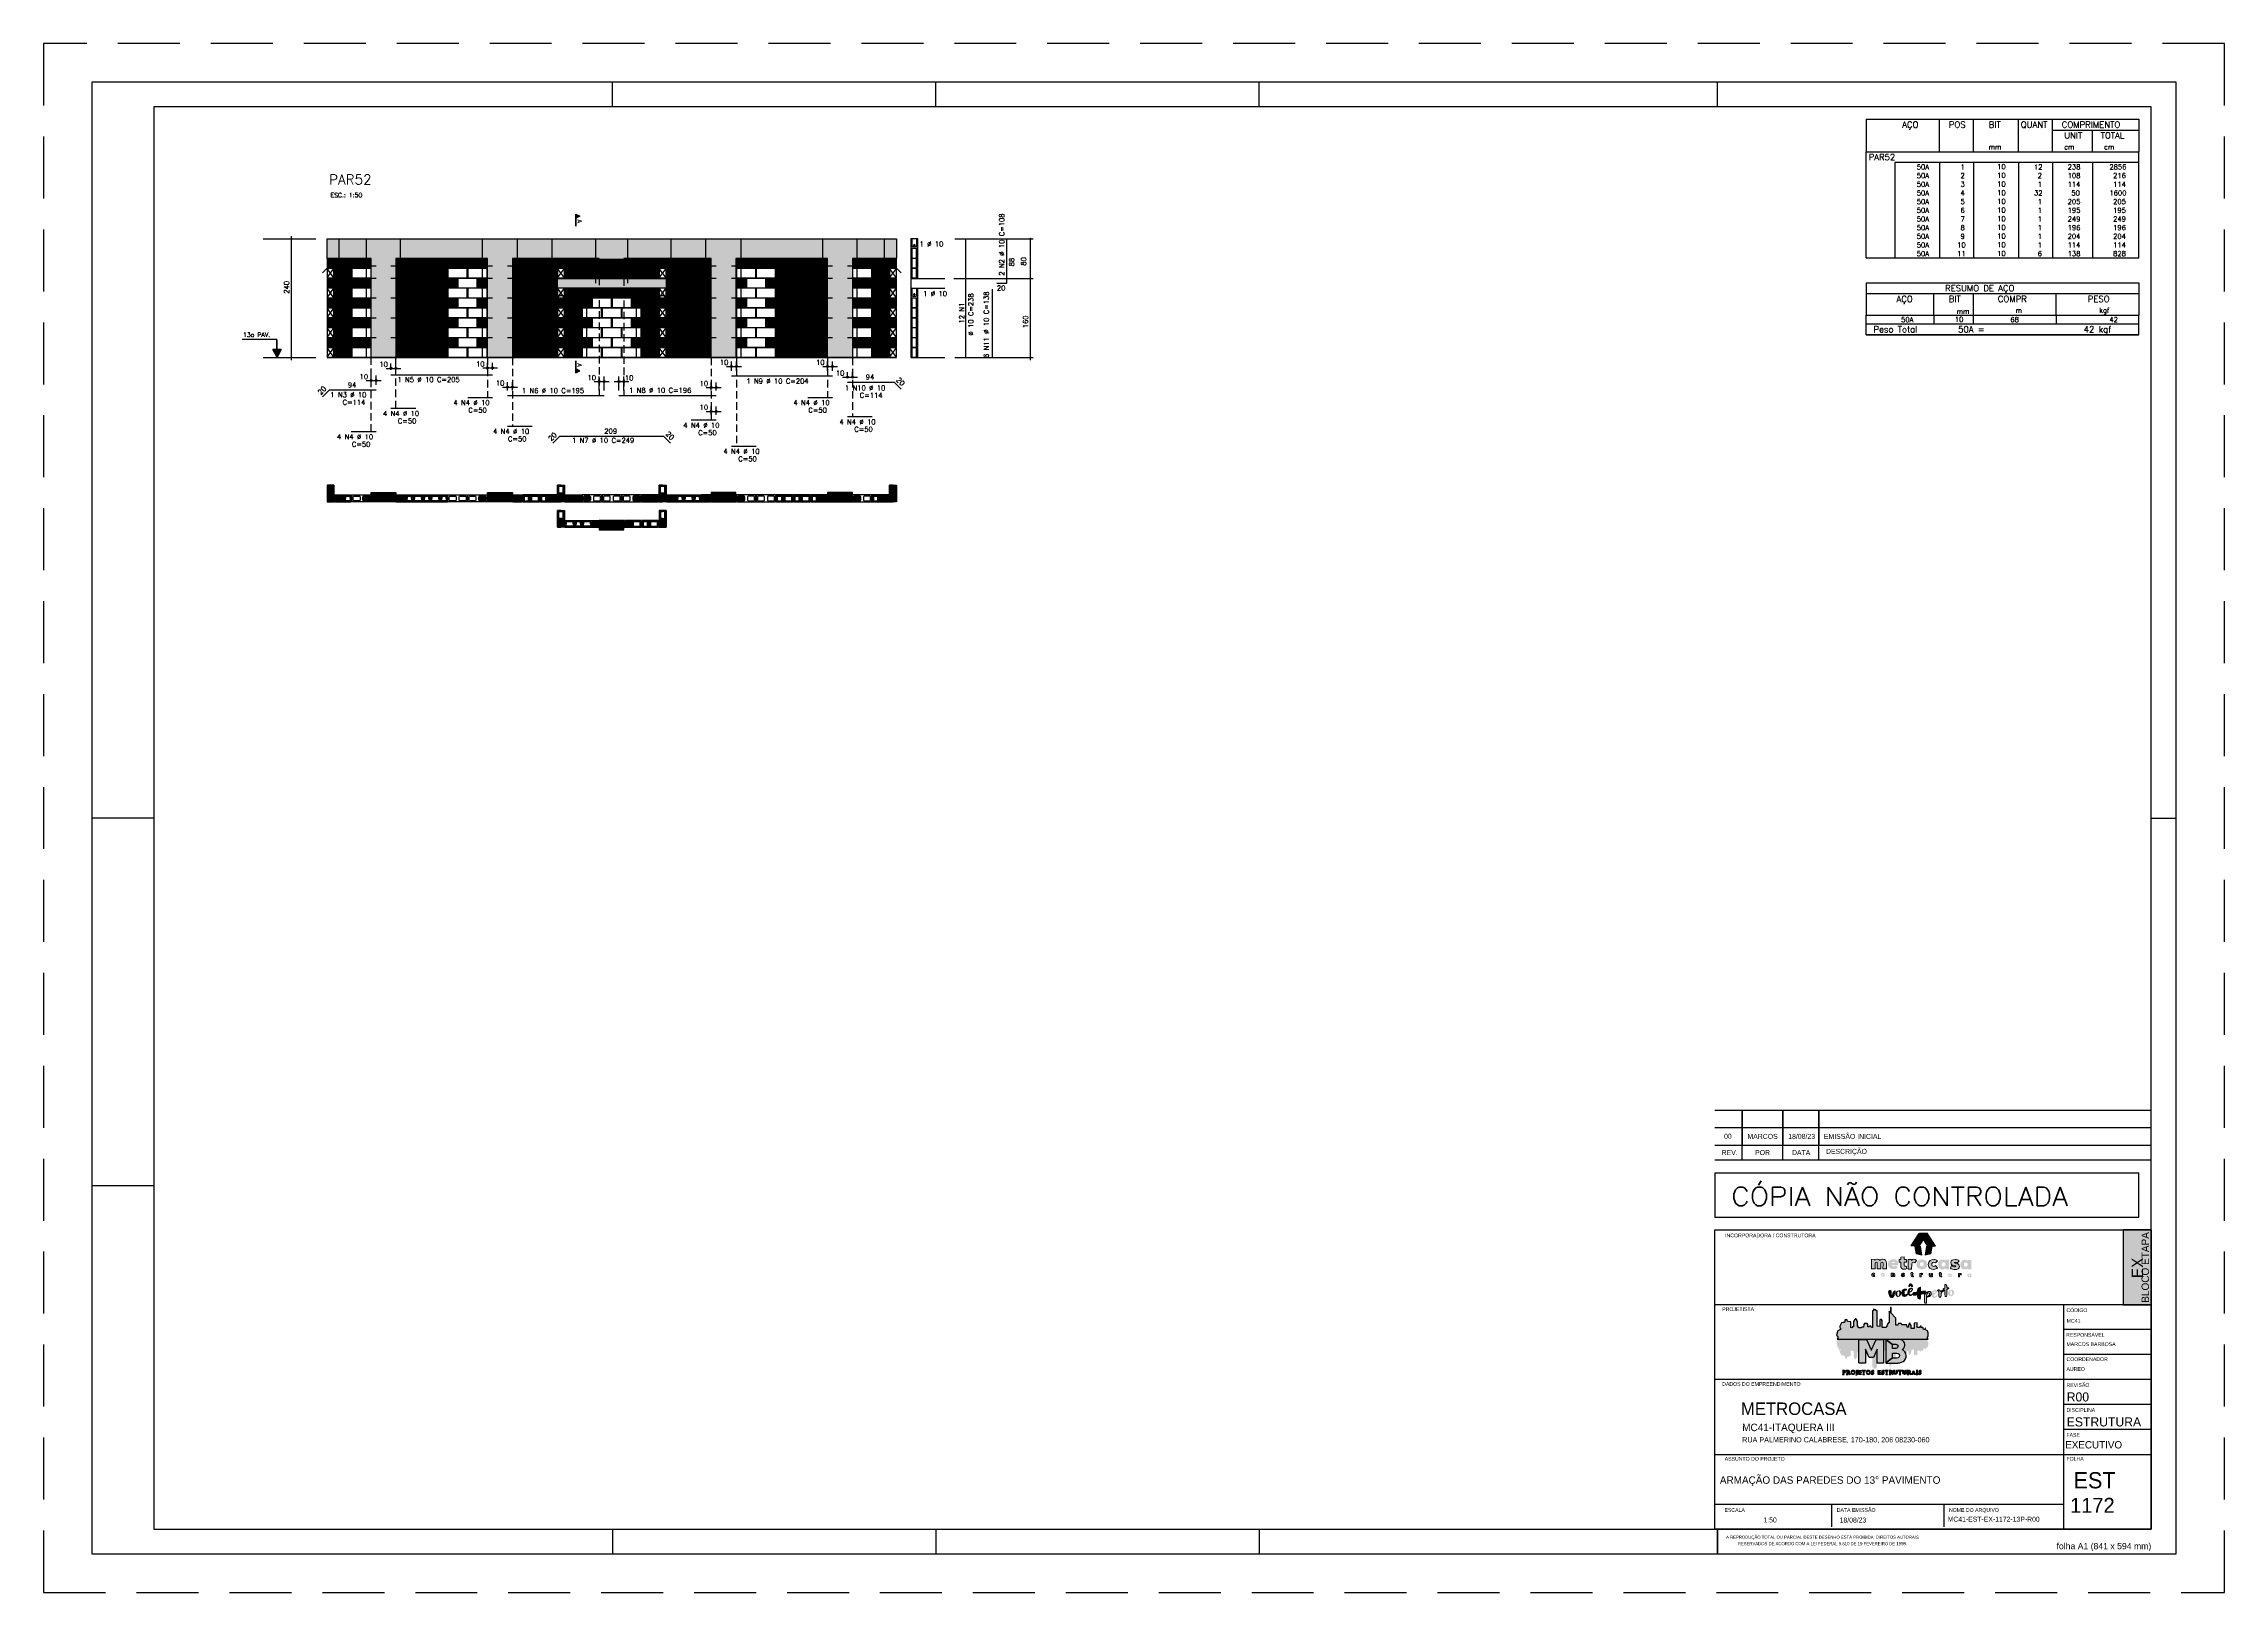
# Model space of a CAD drawing. Extents: x -1.9 to 86, y -1.5 to 61.
import ezdxf
from ezdxf.enums import TextEntityAlignment as Align

# ---------------------------------------------------------------- set-up
doc = ezdxf.new("R2010")
doc.units = 0
doc.header["$MEASUREMENT"] = 0
for name, pattern in [('CENTER', [2, 1.25, -0.25, 0.25, -0.25]), ('ESTILO_TQS_0001', [0.45, 0.3, -0.15]), ('HIDDEN', [0.375, 0.25, -0.125])]:
    doc.linetypes.add(name, pattern=pattern)
doc.layers.get('0').update_dxf_attribs({"linetype": 'CONTINUOUS'})
doc.layers.get('Defpoints').update_dxf_attribs({"linetype": 'CONTINUOUS'})
for name, color, linetype in [('_ARQUIVO', 7, 'CONTINUOUS'), ('ARQ-MAR', 2, 'CONTINUOUS'), ('ARQ_CAR', 7, 'CONTINUOUS'), ('ARQ_CAR-TXT', 7, 'CONTINUOUS'), ('ARQ_FOLHA', 7, 'CONTINUOUS'), ('ARQ_TXT-2', 2, 'CONTINUOUS'), ('ARQ_TXT-4', 4, 'CONTINUOUS'), ('ARQ_VISTA 0', 251, 'CONTINUOUS'), ('H7', 1, 'CONTINUOUS'), ('Layer 1', 7, 'CONTINUOUS'), ('PENA_01', 1, 'CONTINUOUS'), ('PENA_02', 2, 'CONTINUOUS'), ('PENA_03', 3, 'CONTINUOUS'), ('PENA_05', 5, 'CONTINUOUS'), ('PENA_06', 6, 'CONTINUOUS'), ('PENA_09', 254, 'CONTINUOUS'), ('PENA_11', 252, 'CONTINUOUS'), ('PENA_19', 240, 'CONTINUOUS'), ('PENA_21', 100, 'CONTINUOUS'), ('PENA_23', 50, 'CONTINUOUS'), ('PENA_28', 135, 'CONTINUOUS'), ('PSG-NV1-HTC-251', 251, 'CONTINUOUS'), ('PSG-NV2-FLH-SELO', 1, 'CONTINUOUS'), ('ver', 20, 'CONTINUOUS')]:
    doc.layers.add(name, color=color, linetype=linetype)
doc.styles.add('01-MILLEU', font='GOTHIC.TTF')
doc.styles.add('CARIMBO', font='romans.shx', dxfattribs={"height": 30})
doc.styles.add('R300', font='SIMPLEX.SHX', dxfattribs={"width": 1.1, "height": 5.5})
doc.styles.get("Standard").update_dxf_attribs({"font": 'ROMANS.SHX'})
doc.styles.add('TQS_ARIAL', font='arial.ttf')

# ---------------------------------------------------------------- blocks, each defined once
blk = doc.blocks.new('FOLHA A1 - 841 X 594')
at = {"layer": 'ARQ_FOLHA', "color": 1}
for p, q in [((-631, 584), (-631, 594)), ((-500.5, 584), (-500.5, 594)), ((-370, 584), (-370, 594)), ((-185, 584), (-185, 594)), ((-816, 297), (-841, 297)), ((-10, 297), (0, 297)), ((-816, 148.5), (-841, 148.5)), ((-631, 10), (-631, 0)), ((-500.5, 10), (-500.5, 0)), ((-370, 10), (-370, 0)), ((-185, 10), (-185, 0.5)), ((-185, 0.5), (-185, 10)), ((-185, 9.5), (-185, 0)), ((-185, 9.5), (-185, 0)), ((-185, 0), (-185, 9.5))]:
    blk.add_line(p, q, dxfattribs=at)
for points in [[(-841, 0), (0, 0), (0, 594), (-841, 594)], [(-816, 10), (-10, 10), (-10, 584), (-816, 584)]]:
    blk.add_lwpolyline(points, close=True, dxfattribs=at)
at = {"layer": 'Defpoints', "color": 8, "linetype": 'HIDDEN', "ltscale": 100}
blk.add_lwpolyline([(-860.5, 609.5), (-860.5, -15.5), (19.5, -15.5), (19.5, 609.5)], close=True, dxfattribs=at)
at = {"layer": 'ARQ_FOLHA', "insert": (-10, 4.42), "char_height": 2.5, "width": 84.157, "attachment_point": 3, "style": 'TQS_ARIAL'}
blk.add_mtext('\\pxt3;folha A1 (841 x 594 mm)', dxfattribs=at)
at = {"layer": 'PSG-NV1-HTC-251', "insert": (-185, 10), "char_height": 1.25, "width": 84.6052, "attachment_point": 1, "line_spacing_factor": 1.25, "style": 'CARIMBO'}
blk.add_mtext('\\pxqc;{\\fArial Narrow|b0|i0|c0|p34;\\PA REPRODUÇÃO TOTAL OU PARCIAL DESTE DESENHO ESTÁ PROIBIDA. DIREITOS AUTORAIS \\PRESERVADOS DE ACORDO COM A LEI FEDERAL 9.610 DE 19 FEVEREIRO DE 1998.}', dxfattribs=at)
blk = doc.blocks.new('*U24')
blk.add_blockref('FOLHA A1 - 841 X 594', (0, 0))
blk = doc.blocks.new('*U27')
at = {"layer": 'ARQ_CAR-TXT', "true_color": 0x58ba48}
h = blk.add_hatch(color=85, dxfattribs=at)
h.dxf.hatch_style = 1
h.paths.add_polyline_path([(-11.28, 0), (0, 0), (0, 30), (-11.28, 30)])
at = {"layer": 'ARQ_CAR', "color": 5}
blk.add_lwpolyline([(-11.28, 0), (0, 0), (0, 30), (-11.28, 30)], close=True, dxfattribs=at)
at = {"layer": 'ARQ_CAR-TXT', "color": 4, "style": '01-MILLEU'}
blk.add_text('EX', height=4.614, rotation=90, dxfattribs=at).set_placement((-3.26, 10.64))
at = {"layer": 'ARQ_TXT-2', "style": '01-MILLEU'}
blk.add_text('EXECUTIVO', height=2.95, dxfattribs=at).set_placement((-34.5, -57.63))
blk = doc.blocks.new('METROCASA')
at = {"layer": 'Layer 1', "true_color": 0xed1c24}
h = blk.add_hatch(color=240, dxfattribs=at)
h.dxf.hatch_style = 2
h.paths.add_polyline_path([(-1.29, 0.86), (-1.02, -0.59), (0.13, -0.85), (-0.13, 0.85)])
h.paths.add_polyline_path([(2.84, 0.94), (1.22, 3.51), (-0.37, 3.52), (1.27, 0.94)])
h.paths.add_polyline_path([(-2.08, 0.96), (-0.44, 0.95), (0.36, 2.19), (-0.45, 3.48)])
h.paths.add_polyline_path([(0.77, -0.85), (1.92, -0.6), (2.21, 0.84), (1.05, 0.84)])
at = {"layer": 'Layer 1', "true_color": 0x404041}
h = blk.add_hatch(color=250, dxfattribs=at)
h.dxf.hatch_style = 2
edge = h.paths.add_edge_path()
edge.add_spline(control_points=[(-3.66, -4.74), (-3.71, -4.74), (-3.72, -4.72), (-3.72, -4.71), (-3.72, -4.68), (-3.69, -4.68), (-3.66, -4.68), (-3.6, -4.68), (-3.52, -4.7), (-3.48, -4.72), (-3.48, -4.72), (-3.38, -4.57), (-3.38, -4.57), (-3.44, -4.52), (-3.54, -4.48), (-3.65, -4.48), (-3.81, -4.48), (-3.97, -4.54), (-3.97, -4.71), (-3.97, -4.87), (-3.81, -4.92), (-3.68, -4.93), (-3.63, -4.93), (-3.61, -4.94), (-3.61, -4.97), (-3.61, -4.99), (-3.63, -5), (-3.68, -5), (-3.73, -5), (-3.81, -4.99), (-3.92, -4.92), (-3.92, -4.92), (-4, -5.11), (-4, -5.11), (-3.92, -5.16), (-3.79, -5.2), (-3.67, -5.2), (-3.51, -5.2), (-3.36, -5.14), (-3.35, -4.97), (-3.35, -4.79), (-3.52, -4.75), (-3.66, -4.74)], knot_values=[0, 0, 0, 0, 1, 1, 1, 2, 2, 2, 3, 3, 3, 4, 4, 4, 5, 5, 5, 6, 6, 6, 7, 7, 7, 8, 8, 8, 9, 9, 9, 10, 10, 10, 11, 11, 11, 12, 12, 12, 13, 13, 13, 14, 14, 14, 14], degree=3, periodic=0)
edge = h.paths.add_edge_path()
edge.add_spline(control_points=[(-5.55, -4.47), (-5.62, -4.47), (-5.7, -4.5), (-5.76, -4.56), (-5.76, -4.56), (-5.77, -4.49), (-5.77, -4.49), (-5.77, -4.49), (-6, -4.49), (-6, -4.49), (-6, -4.49), (-6, -5.17), (-6, -5.17), (-6, -5.17), (-5.75, -5.17), (-5.75, -5.17), (-5.75, -5.17), (-5.75, -4.81), (-5.75, -4.81), (-5.75, -4.72), (-5.69, -4.68), (-5.63, -4.68), (-5.58, -4.68), (-5.54, -4.71), (-5.54, -4.79), (-5.54, -4.79), (-5.54, -5.17), (-5.54, -5.17), (-5.54, -5.17), (-5.29, -5.17), (-5.29, -5.17), (-5.29, -5.17), (-5.28, -4.79), (-5.28, -4.79), (-5.28, -4.55), (-5.4, -4.48), (-5.55, -4.47)], knot_values=[0, 0, 0, 0, 1, 1, 1, 2, 2, 2, 3, 3, 3, 4, 4, 4, 5, 5, 5, 6, 6, 6, 7, 7, 7, 8, 8, 8, 9, 9, 9, 10, 10, 10, 11, 11, 11, 12, 12, 12, 12], degree=3, periodic=0)
edge = h.paths.add_edge_path()
edge.add_spline(control_points=[(-7.69, -4.46), (-7.89, -4.46), (-8.08, -4.57), (-8.08, -4.82), (-8.08, -5.06), (-7.89, -5.17), (-7.69, -5.17), (-7.5, -5.18), (-7.3, -5.07), (-7.3, -4.82), (-7.3, -4.57), (-7.49, -4.47), (-7.69, -4.46)], knot_values=[0, 0, 0, 0, 1, 1, 1, 2, 2, 2, 3, 3, 3, 4, 4, 4, 4], degree=3, periodic=0)
edge = h.paths.add_edge_path()
edge.add_spline(control_points=[(-7.69, -4.97), (-7.78, -4.97), (-7.83, -4.9), (-7.83, -4.82), (-7.83, -4.74), (-7.78, -4.67), (-7.69, -4.67), (-7.6, -4.67), (-7.55, -4.74), (-7.55, -4.82), (-7.55, -4.9), (-7.61, -4.97), (-7.69, -4.97)], knot_values=[0, 0, 0, 0, 1, 1, 1, 2, 2, 2, 3, 3, 3, 4, 4, 4, 4], degree=3, periodic=0)
edge = h.paths.add_edge_path()
edge.add_spline(control_points=[(-9.57, -4.95), (-9.67, -4.95), (-9.72, -4.88), (-9.72, -4.81), (-9.72, -4.73), (-9.67, -4.66), (-9.57, -4.66), (-9.53, -4.66), (-9.49, -4.67), (-9.46, -4.71), (-9.46, -4.71), (-9.32, -4.56), (-9.32, -4.56), (-9.39, -4.49), (-9.49, -4.45), (-9.59, -4.45), (-9.78, -4.45), (-9.97, -4.56), (-9.97, -4.81), (-9.97, -5.06), (-9.78, -5.16), (-9.59, -5.16), (-9.48, -5.16), (-9.39, -5.12), (-9.3, -5.05), (-9.3, -5.05), (-9.45, -4.9), (-9.45, -4.9), (-9.48, -4.93), (-9.53, -4.95), (-9.57, -4.95)], knot_values=[0, 0, 0, 0, 1, 1, 1, 2, 2, 2, 3, 3, 3, 4, 4, 4, 5, 5, 5, 6, 6, 6, 7, 7, 7, 8, 8, 8, 9, 9, 9, 10, 10, 10, 10], degree=3, periodic=0)
edge = h.paths.add_edge_path()
edge.add_spline(control_points=[(-1.68, -5), (-1.72, -5), (-1.74, -4.98), (-1.74, -4.93), (-1.74, -4.93), (-1.74, -4.71), (-1.74, -4.71), (-1.74, -4.71), (-1.59, -4.71), (-1.59, -4.71), (-1.59, -4.71), (-1.59, -4.52), (-1.59, -4.52), (-1.59, -4.52), (-1.74, -4.52), (-1.74, -4.52), (-1.74, -4.52), (-1.74, -4.32), (-1.74, -4.32), (-1.74, -4.32), (-1.99, -4.34), (-1.99, -4.34), (-1.99, -4.34), (-1.99, -4.51), (-1.99, -4.51), (-1.99, -4.51), (-2.1, -4.51), (-2.1, -4.51), (-2.1, -4.51), (-2.1, -4.71), (-2.1, -4.71), (-2.1, -4.71), (-1.99, -4.71), (-1.99, -4.71), (-1.99, -4.71), (-1.99, -4.93), (-1.99, -4.93), (-2, -5.14), (-1.88, -5.21), (-1.74, -5.21), (-1.67, -5.21), (-1.61, -5.19), (-1.55, -5.16), (-1.55, -5.16), (-1.6, -4.97), (-1.6, -4.97), (-1.62, -4.99), (-1.65, -5), (-1.68, -5)], knot_values=[0, 0, 0, 0, 1, 1, 1, 2, 2, 2, 3, 3, 3, 4, 4, 4, 5, 5, 5, 6, 6, 6, 7, 7, 7, 8, 8, 8, 9, 9, 9, 10, 10, 10, 11, 11, 11, 12, 12, 12, 13, 13, 13, 14, 14, 14, 15, 15, 15, 16, 16, 16, 16], degree=3, periodic=0)
edge = h.paths.add_edge_path()
edge.add_spline(control_points=[(9.78, -4.57), (9.78, -4.57), (9.77, -4.65), (9.77, -4.65), (9.73, -4.59), (9.66, -4.56), (9.57, -4.56), (9.37, -4.56), (9.24, -4.71), (9.24, -4.91), (9.24, -5.11), (9.35, -5.25), (9.55, -5.26), (9.62, -5.27), (9.71, -5.24), (9.77, -5.18), (9.77, -5.18), (9.78, -5.25), (9.78, -5.25), (9.78, -5.25), (10.01, -5.25), (10.01, -5.25), (10.01, -5.25), (10.02, -4.57), (10.02, -4.57), (10.02, -4.57), (9.78, -4.57), (9.78, -4.57)], knot_values=[0, 0, 0, 0, 1, 1, 1, 2, 2, 2, 3, 3, 3, 4, 4, 4, 5, 5, 5, 6, 6, 6, 7, 7, 7, 8, 8, 8, 9, 9, 9, 9], degree=3, periodic=0)
edge = h.paths.add_edge_path()
edge.add_spline(control_points=[(9.62, -5.06), (9.55, -5.06), (9.49, -5), (9.49, -4.91), (9.49, -4.82), (9.55, -4.76), (9.62, -4.76), (9.71, -4.76), (9.76, -4.82), (9.76, -4.91), (9.76, -4.99), (9.71, -5.06), (9.62, -5.06)], knot_values=[0, 0, 0, 0, 1, 1, 1, 2, 2, 2, 3, 3, 3, 4, 4, 4, 4], degree=3, periodic=0)
edge = h.paths.add_edge_path()
edge.add_spline(control_points=[(7.69, -4.64), (7.69, -4.64), (7.68, -4.56), (7.68, -4.56), (7.68, -4.56), (7.45, -4.56), (7.45, -4.56), (7.45, -4.56), (7.45, -5.24), (7.45, -5.24), (7.45, -5.24), (7.7, -5.24), (7.7, -5.24), (7.7, -5.24), (7.7, -4.89), (7.7, -4.89), (7.7, -4.8), (7.76, -4.76), (7.82, -4.76), (7.86, -4.76), (7.89, -4.77), (7.93, -4.8), (7.93, -4.8), (8.04, -4.62), (8.04, -4.62), (7.99, -4.57), (7.93, -4.55), (7.86, -4.55), (7.79, -4.55), (7.73, -4.57), (7.69, -4.64)], knot_values=[0, 0, 0, 0, 1, 1, 1, 2, 2, 2, 3, 3, 3, 4, 4, 4, 5, 5, 5, 6, 6, 6, 7, 7, 7, 8, 8, 8, 9, 9, 9, 10, 10, 10, 10], degree=3, periodic=0)
edge = h.paths.add_edge_path()
edge.add_spline(control_points=[(5.76, -4.54), (5.56, -4.54), (5.37, -4.64), (5.37, -4.89), (5.37, -5.14), (5.56, -5.24), (5.75, -5.25), (5.95, -5.25), (6.14, -5.14), (6.14, -4.89), (6.15, -4.65), (5.96, -4.54), (5.76, -4.54)], knot_values=[0, 0, 0, 0, 1, 1, 1, 2, 2, 2, 3, 3, 3, 4, 4, 4, 4], degree=3, periodic=0)
edge = h.paths.add_edge_path()
edge.add_spline(control_points=[(5.76, -5.04), (5.67, -5.04), (5.62, -4.97), (5.62, -4.89), (5.62, -4.81), (5.67, -4.74), (5.76, -4.74), (5.85, -4.74), (5.9, -4.81), (5.9, -4.89), (5.9, -4.97), (5.84, -5.04), (5.76, -5.04)], knot_values=[0, 0, 0, 0, 1, 1, 1, 2, 2, 2, 3, 3, 3, 4, 4, 4, 4], degree=3, periodic=0)
edge = h.paths.add_edge_path()
edge.add_spline(control_points=[(4, -5.03), (3.96, -5.03), (3.94, -5.01), (3.93, -4.96), (3.93, -4.96), (3.94, -4.74), (3.94, -4.74), (3.94, -4.74), (4.09, -4.74), (4.09, -4.74), (4.09, -4.74), (4.09, -4.55), (4.09, -4.55), (4.09, -4.55), (3.94, -4.55), (3.94, -4.55), (3.94, -4.55), (3.94, -4.35), (3.94, -4.35), (3.94, -4.35), (3.69, -4.38), (3.69, -4.38), (3.69, -4.38), (3.69, -4.54), (3.69, -4.54), (3.69, -4.54), (3.58, -4.54), (3.58, -4.54), (3.58, -4.54), (3.58, -4.74), (3.58, -4.74), (3.58, -4.74), (3.69, -4.74), (3.69, -4.74), (3.69, -4.74), (3.68, -4.96), (3.68, -4.96), (3.68, -5.17), (3.8, -5.24), (3.93, -5.24), (4, -5.24), (4.07, -5.22), (4.13, -5.19), (4.13, -5.19), (4.08, -5), (4.08, -5), (4.05, -5.02), (4.03, -5.03), (4, -5.03)], knot_values=[0, 0, 0, 0, 1, 1, 1, 2, 2, 2, 3, 3, 3, 4, 4, 4, 5, 5, 5, 6, 6, 6, 7, 7, 7, 8, 8, 8, 9, 9, 9, 10, 10, 10, 11, 11, 11, 12, 12, 12, 13, 13, 13, 14, 14, 14, 15, 15, 15, 16, 16, 16, 16], degree=3, periodic=0)
edge = h.paths.add_edge_path()
edge.add_spline(control_points=[(2.03, -4.89), (2.03, -4.98), (1.97, -5.02), (1.91, -5.02), (1.87, -5.02), (1.82, -4.99), (1.82, -4.9), (1.82, -4.9), (1.82, -4.53), (1.82, -4.53), (1.82, -4.53), (1.57, -4.53), (1.57, -4.53), (1.57, -4.53), (1.57, -4.9), (1.57, -4.9), (1.57, -5.15), (1.69, -5.22), (1.83, -5.22), (1.9, -5.23), (1.99, -5.2), (2.05, -5.14), (2.05, -5.14), (2.06, -5.21), (2.06, -5.21), (2.06, -5.21), (2.28, -5.21), (2.28, -5.21), (2.28, -5.21), (2.28, -4.53), (2.28, -4.53), (2.28, -4.53), (2.03, -4.53), (2.03, -4.53), (2.03, -4.53), (2.03, -4.89), (2.03, -4.89)], knot_values=[0, 0, 0, 0, 1, 1, 1, 2, 2, 2, 3, 3, 3, 4, 4, 4, 5, 5, 5, 6, 6, 6, 7, 7, 7, 8, 8, 8, 9, 9, 9, 10, 10, 10, 11, 11, 11, 12, 12, 12, 12], degree=3, periodic=0)
edge = h.paths.add_edge_path()
edge.add_spline(control_points=[(-0.02, -4.59), (-0.02, -4.59), (-0.04, -4.52), (-0.04, -4.52), (-0.04, -4.52), (-0.26, -4.52), (-0.26, -4.52), (-0.26, -4.52), (-0.27, -5.2), (-0.27, -5.2), (-0.27, -5.2), (-0.02, -5.2), (-0.02, -5.2), (-0.02, -5.2), (-0.01, -4.85), (-0.01, -4.85), (-0.01, -4.76), (0.04, -4.72), (0.1, -4.72), (0.15, -4.72), (0.18, -4.73), (0.22, -4.76), (0.22, -4.76), (0.32, -4.58), (0.32, -4.58), (0.28, -4.53), (0.21, -4.51), (0.14, -4.5), (0.08, -4.5), (0.01, -4.53), (-0.02, -4.59)], knot_values=[0, 0, 0, 0, 1, 1, 1, 2, 2, 2, 3, 3, 3, 4, 4, 4, 5, 5, 5, 6, 6, 6, 7, 7, 7, 8, 8, 8, 9, 9, 9, 10, 10, 10, 10], degree=3, periodic=0)
at = {"layer": 'Layer 1', "true_color": 0xed1c24}
h = blk.add_hatch(color=240, dxfattribs=at)
h.dxf.hatch_style = 2
edge = h.paths.add_edge_path()
edge.add_spline(control_points=[(-1.94, -1.96), (-1.94, -1.96), (-1.98, -1.76), (-1.98, -1.76), (-1.98, -1.76), (-2.62, -1.75), (-2.62, -1.75), (-2.62, -1.75), (-2.63, -3.66), (-2.63, -3.66), (-2.63, -3.66), (-1.92, -3.66), (-1.92, -3.66), (-1.92, -3.66), (-1.91, -2.67), (-1.91, -2.67), (-1.91, -2.42), (-1.76, -2.31), (-1.58, -2.31), (-1.46, -2.31), (-1.38, -2.34), (-1.26, -2.43), (-1.26, -2.43), (-0.98, -1.92), (-0.98, -1.92), (-1.1, -1.79), (-1.28, -1.71), (-1.48, -1.71), (-1.66, -1.71), (-1.84, -1.79), (-1.94, -1.96)], knot_values=[0, 0, 0, 0, 1, 1, 1, 2, 2, 2, 3, 3, 3, 4, 4, 4, 5, 5, 5, 6, 6, 6, 7, 7, 7, 8, 8, 8, 9, 9, 9, 10, 10, 10, 10], degree=3, periodic=0)
edge = h.paths.add_edge_path()
edge.add_spline(control_points=[(-5.6, -1.69), (-6.11, -1.69), (-6.66, -1.99), (-6.66, -2.69), (-6.67, -3.38), (-6.16, -3.68), (-5.56, -3.68), (-5.23, -3.68), (-4.92, -3.58), (-4.69, -3.37), (-4.69, -3.37), (-5.04, -2.98), (-5.04, -2.98), (-5.16, -3.07), (-5.32, -3.13), (-5.53, -3.13), (-5.68, -3.13), (-5.9, -3.06), (-5.95, -2.89), (-5.95, -2.89), (-4.62, -2.89), (-4.62, -2.89), (-4.45, -2.14), (-4.92, -1.69), (-5.6, -1.69)], knot_values=[0, 0, 0, 0, 1, 1, 1, 2, 2, 2, 3, 3, 3, 4, 4, 4, 5, 5, 5, 6, 6, 6, 7, 7, 7, 8, 8, 8, 8], degree=3, periodic=0)
edge = h.paths.add_edge_path()
edge.add_spline(control_points=[(-5.94, -2.43), (-5.89, -2.12), (-5.27, -2.13), (-5.25, -2.43), (-5.25, -2.43), (-5.94, -2.43), (-5.94, -2.43)], knot_values=[0, 0, 0, 0, 1, 1, 1, 2, 2, 2, 2], degree=3, periodic=0)
edge = h.paths.add_edge_path()
edge.add_spline(control_points=[(4.86, -2), (4.76, -1.84), (4.58, -1.75), (4.31, -1.75), (3.75, -1.74), (3.38, -2.17), (3.38, -2.74), (3.37, -3.29), (3.68, -3.69), (4.24, -3.73), (4.45, -3.74), (4.71, -3.67), (4.87, -3.49), (4.87, -3.49), (4.9, -3.7), (4.9, -3.7), (4.9, -3.7), (5.56, -3.7), (5.56, -3.7), (5.56, -3.7), (5.57, -1.8), (5.57, -1.8), (5.57, -1.8), (4.9, -1.79), (4.9, -1.79), (4.9, -1.79), (4.86, -2), (4.86, -2)], knot_values=[0, 0, 0, 0, 1, 1, 1, 2, 2, 2, 3, 3, 3, 4, 4, 4, 5, 5, 5, 6, 6, 6, 7, 7, 7, 8, 8, 8, 9, 9, 9, 9], degree=3, periodic=0)
edge = h.paths.add_edge_path()
edge.add_spline(control_points=[(4.46, -3.16), (4.25, -3.16), (4.08, -3.01), (4.08, -2.74), (4.08, -2.47), (4.25, -2.32), (4.47, -2.32), (4.72, -2.32), (4.86, -2.49), (4.86, -2.74), (4.86, -2.97), (4.7, -3.16), (4.46, -3.16)], knot_values=[0, 0, 0, 0, 1, 1, 1, 2, 2, 2, 3, 3, 3, 4, 4, 4, 4], degree=3, periodic=0)
edge = h.paths.add_edge_path()
edge.add_spline(control_points=[(-7.68, -1.68), (-7.94, -1.68), (-8.15, -1.76), (-8.31, -1.95), (-8.4, -1.77), (-8.59, -1.69), (-8.78, -1.68), (-8.98, -1.68), (-9.19, -1.76), (-9.31, -1.92), (-9.31, -1.92), (-9.36, -1.72), (-9.36, -1.72), (-9.36, -1.72), (-9.95, -1.71), (-9.95, -1.71), (-9.95, -1.71), (-9.96, -3.62), (-9.96, -3.62), (-9.96, -3.62), (-9.26, -3.62), (-9.26, -3.62), (-9.26, -3.62), (-9.25, -2.58), (-9.25, -2.58), (-9.25, -2.37), (-9.12, -2.27), (-9, -2.27), (-8.87, -2.27), (-8.8, -2.35), (-8.8, -2.57), (-8.8, -2.57), (-8.81, -3.62), (-8.81, -3.62), (-8.81, -3.62), (-8.11, -3.63), (-8.11, -3.63), (-8.11, -3.63), (-8.1, -2.58), (-8.1, -2.58), (-8.1, -2.37), (-7.98, -2.29), (-7.86, -2.29), (-7.75, -2.29), (-7.66, -2.37), (-7.66, -2.57), (-7.66, -2.57), (-7.67, -3.63), (-7.67, -3.63), (-7.67, -3.63), (-6.96, -3.63), (-6.96, -3.63), (-6.96, -3.63), (-6.95, -2.57), (-6.95, -2.57), (-6.95, -1.94), (-7.26, -1.68), (-7.68, -1.68)], knot_values=[0, 0, 0, 0, 1, 1, 1, 2, 2, 2, 3, 3, 3, 4, 4, 4, 5, 5, 5, 6, 6, 6, 7, 7, 7, 8, 8, 8, 9, 9, 9, 10, 10, 10, 11, 11, 11, 12, 12, 12, 13, 13, 13, 14, 14, 14, 15, 15, 15, 16, 16, 16, 17, 17, 17, 18, 18, 18, 19, 19, 19, 19], degree=3, periodic=0)
edge = h.paths.add_edge_path()
edge.add_spline(control_points=[(-3.23, -3.11), (-3.34, -3.11), (-3.41, -3.06), (-3.42, -2.93), (-3.42, -2.93), (-3.41, -2.3), (-3.41, -2.3), (-3.41, -2.3), (-2.98, -2.3), (-2.98, -2.3), (-2.98, -2.3), (-2.98, -1.76), (-2.98, -1.76), (-2.98, -1.76), (-3.41, -1.76), (-3.41, -1.76), (-3.41, -1.76), (-3.4, -1.21), (-3.4, -1.21), (-3.4, -1.21), (-4.11, -1.28), (-4.11, -1.28), (-4.11, -1.28), (-4.11, -1.76), (-4.11, -1.76), (-4.11, -1.76), (-4.42, -1.75), (-4.42, -1.75), (-4.42, -1.75), (-4.42, -2.3), (-4.42, -2.3), (-4.42, -2.3), (-4.11, -2.3), (-4.11, -2.3), (-4.11, -2.3), (-4.12, -2.92), (-4.12, -2.92), (-4.13, -3.52), (-3.79, -3.69), (-3.42, -3.7), (-3.22, -3.7), (-3.03, -3.66), (-2.87, -3.57), (-2.87, -3.57), (-3.02, -3.05), (-3.02, -3.05), (-3.08, -3.09), (-3.16, -3.11), (-3.23, -3.11)], knot_values=[0, 0, 0, 0, 1, 1, 1, 2, 2, 2, 3, 3, 3, 4, 4, 4, 5, 5, 5, 6, 6, 6, 7, 7, 7, 8, 8, 8, 9, 9, 9, 10, 10, 10, 11, 11, 11, 12, 12, 12, 13, 13, 13, 14, 14, 14, 15, 15, 15, 16, 16, 16, 16], degree=3, periodic=0)
edge = h.paths.add_edge_path()
edge.add_spline(control_points=[(2.53, -3.13), (2.26, -3.13), (2.12, -2.94), (2.12, -2.74), (2.12, -2.5), (2.27, -2.3), (2.54, -2.3), (2.66, -2.3), (2.77, -2.35), (2.86, -2.44), (2.86, -2.44), (3.24, -2.04), (3.24, -2.04), (3.04, -1.84), (2.77, -1.74), (2.5, -1.74), (1.96, -1.73), (1.43, -2.04), (1.42, -2.73), (1.42, -3.44), (1.94, -3.72), (2.5, -3.72), (2.78, -3.72), (3.06, -3.6), (3.28, -3.4), (3.28, -3.4), (2.88, -2.98), (2.88, -2.98), (2.79, -3.08), (2.66, -3.13), (2.53, -3.13)], knot_values=[0, 0, 0, 0, 1, 1, 1, 2, 2, 2, 3, 3, 3, 4, 4, 4, 5, 5, 5, 6, 6, 6, 7, 7, 7, 8, 8, 8, 9, 9, 9, 10, 10, 10, 10], degree=3, periodic=0)
edge = h.paths.add_edge_path()
edge.add_spline(control_points=[(9.37, -1.82), (9.37, -1.82), (9.33, -2.02), (9.33, -2.02), (9.23, -1.87), (9.04, -1.77), (8.77, -1.77), (8.22, -1.77), (7.85, -2.2), (7.84, -2.76), (7.84, -3.31), (8.15, -3.71), (8.71, -3.75), (8.92, -3.76), (9.17, -3.7), (9.34, -3.51), (9.34, -3.51), (9.37, -3.72), (9.37, -3.72), (9.37, -3.72), (10.02, -3.72), (10.02, -3.72), (10.02, -3.72), (10.03, -1.82), (10.03, -1.82), (10.03, -1.82), (9.37, -1.82), (9.37, -1.82)], knot_values=[0, 0, 0, 0, 1, 1, 1, 2, 2, 2, 3, 3, 3, 4, 4, 4, 5, 5, 5, 6, 6, 6, 7, 7, 7, 8, 8, 8, 9, 9, 9, 9], degree=3, periodic=0)
edge = h.paths.add_edge_path()
edge.add_spline(control_points=[(8.93, -3.18), (8.71, -3.18), (8.55, -3.03), (8.55, -2.76), (8.55, -2.5), (8.72, -2.34), (8.93, -2.35), (9.18, -2.35), (9.32, -2.51), (9.32, -2.77), (9.32, -2.99), (9.17, -3.18), (8.93, -3.18)], knot_values=[0, 0, 0, 0, 1, 1, 1, 2, 2, 2, 3, 3, 3, 4, 4, 4, 4], degree=3, periodic=0)
edge = h.paths.add_edge_path()
edge.add_spline(control_points=[(6.78, -2.48), (6.66, -2.48), (6.63, -2.42), (6.63, -2.39), (6.63, -2.32), (6.7, -2.29), (6.8, -2.3), (6.96, -2.29), (7.18, -2.35), (7.28, -2.41), (7.28, -2.41), (7.58, -1.99), (7.58, -1.99), (7.4, -1.85), (7.12, -1.76), (6.81, -1.76), (6.36, -1.75), (5.93, -1.92), (5.93, -2.38), (5.92, -2.84), (6.37, -2.99), (6.74, -3), (6.88, -3.02), (6.94, -3.05), (6.94, -3.11), (6.94, -3.17), (6.87, -3.2), (6.75, -3.2), (6.59, -3.19), (6.36, -3.18), (6.07, -2.98), (6.07, -2.98), (5.84, -3.5), (5.84, -3.5), (6.05, -3.66), (6.43, -3.75), (6.76, -3.76), (7.22, -3.76), (7.65, -3.58), (7.65, -3.11), (7.65, -2.61), (7.17, -2.49), (6.78, -2.48)], knot_values=[0, 0, 0, 0, 1, 1, 1, 2, 2, 2, 3, 3, 3, 4, 4, 4, 5, 5, 5, 6, 6, 6, 7, 7, 7, 8, 8, 8, 9, 9, 9, 10, 10, 10, 11, 11, 11, 12, 12, 12, 13, 13, 13, 14, 14, 14, 14], degree=3, periodic=0)
edge = h.paths.add_edge_path()
edge.add_spline(control_points=[(0.13, -1.72), (-0.42, -1.72), (-0.95, -2.01), (-0.96, -2.72), (-0.96, -3.41), (-0.42, -3.71), (0.12, -3.72), (0.66, -3.72), (1.21, -3.42), (1.22, -2.73), (1.22, -2.03), (0.7, -1.73), (0.13, -1.72)], knot_values=[0, 0, 0, 0, 1, 1, 1, 2, 2, 2, 3, 3, 3, 4, 4, 4, 4], degree=3, periodic=0)
edge = h.paths.add_edge_path()
edge.add_spline(control_points=[(0.13, -3.13), (-0.12, -3.13), (-0.27, -2.94), (-0.26, -2.72), (-0.26, -2.5), (-0.12, -2.3), (0.13, -2.31), (0.38, -2.31), (0.52, -2.5), (0.52, -2.72), (0.52, -2.96), (0.37, -3.14), (0.13, -3.13)], knot_values=[0, 0, 0, 0, 1, 1, 1, 2, 2, 2, 3, 3, 3, 4, 4, 4, 4], degree=3, periodic=0)
at = {"layer": 'Layer 1', "true_color": 0x404041}
h = blk.add_hatch(color=250, dxfattribs=at)
h.dxf.hatch_style = 2
edge = h.paths.add_edge_path()
edge.add_spline(control_points=[(-2.43, -7.17), (-2.4, -7.16), (-2.38, -7.15), (-2.36, -7.14), (-2.33, -7.13), (-2.31, -7.11), (-2.3, -7.09), (-2.28, -7.07), (-2.26, -7.04), (-2.24, -7.01), (-2.22, -6.98), (-2.2, -6.95), (-2.17, -6.92), (-2.15, -6.93), (-2.11, -6.95), (-2.08, -6.98), (-2.05, -7.01), (-2.01, -7.04), (-1.98, -7.06), (-1.94, -7.09), (-1.9, -7.11), (-1.87, -7.13), (-1.84, -7.14), (-1.81, -7.14), (-1.78, -7.12), (-1.75, -7.1), (-1.75, -7.07), (-1.76, -7.02), (-1.78, -6.98), (-1.8, -6.94), (-1.84, -6.89), (-1.87, -6.84), (-1.91, -6.8), (-1.96, -6.76), (-2, -6.72), (-2.04, -6.69), (-2.07, -6.68), (-2.11, -6.66), (-2.15, -6.65), (-2.18, -6.64), (-2.21, -6.64), (-2.24, -6.64), (-2.26, -6.65), (-2.29, -6.66), (-2.31, -6.68), (-2.33, -6.71), (-2.35, -6.73), (-2.36, -6.77), (-2.38, -6.82), (-2.4, -6.84), (-2.41, -6.87), (-2.43, -6.91), (-2.44, -6.95), (-2.46, -6.99), (-2.47, -7.03), (-2.48, -7.07), (-2.48, -7.11), (-2.48, -7.14), (-2.47, -7.16), (-2.46, -7.18), (-2.43, -7.17)], knot_values=[0, 0, 0, 0, 1, 1, 1, 2, 2, 2, 3, 3, 3, 4, 4, 4, 5, 5, 5, 6, 6, 6, 7, 7, 7, 8, 8, 8, 9, 9, 9, 10, 10, 10, 11, 11, 11, 12, 12, 12, 13, 13, 13, 14, 14, 14, 15, 15, 15, 16, 16, 16, 17, 17, 17, 18, 18, 18, 19, 19, 19, 20, 20, 20, 20], degree=3, periodic=0)
edge = h.paths.add_edge_path()
edge.add_spline(control_points=[(-5.26, -8.04), (-5.28, -8.03), (-5.33, -8.05), (-5.4, -8.1), (-5.49, -8.17), (-5.55, -8.25), (-5.6, -8.35), (-5.65, -8.45), (-5.69, -8.55), (-5.71, -8.65), (-5.74, -8.76), (-5.76, -8.85), (-5.77, -8.93), (-5.78, -9.02), (-5.8, -9.07), (-5.81, -9.1), (-5.83, -9.13), (-5.85, -9.12), (-5.88, -9.08), (-5.91, -9.04), (-5.94, -8.98), (-5.97, -8.89), (-6, -8.8), (-6.02, -8.7), (-6.04, -8.57), (-6.05, -8.44), (-6.05, -8.3), (-6.03, -8.14), (-6.03, -8.11), (-6.04, -8.08), (-6.06, -8.06), (-6.09, -8.03), (-6.12, -8.01), (-6.16, -8), (-6.2, -7.98), (-6.25, -7.98), (-6.3, -7.98), (-6.35, -7.99), (-6.4, -8), (-6.45, -8.03), (-6.48, -8.05), (-6.5, -8.08), (-6.52, -8.13), (-6.53, -8.18), (-6.53, -8.24), (-6.53, -8.31), (-6.53, -8.38), (-6.52, -8.45), (-6.5, -8.52), (-6.49, -8.6), (-6.47, -8.67), (-6.45, -8.74), (-6.43, -8.81), (-6.41, -8.87), (-6.39, -8.93), (-6.36, -8.98), (-6.34, -9.03), (-6.32, -9.05), (-6.29, -9.1), (-6.26, -9.14), (-6.23, -9.18), (-6.19, -9.23), (-6.16, -9.27), (-6.11, -9.3), (-6.07, -9.34), (-6.02, -9.36), (-5.96, -9.37), (-5.9, -9.38), (-5.83, -9.38), (-5.75, -9.35), (-5.71, -9.34), (-5.67, -9.31), (-5.63, -9.25), (-5.58, -9.19), (-5.54, -9.12), (-5.51, -9.05), (-5.47, -8.98), (-5.44, -8.9), (-5.41, -8.82), (-5.38, -8.74), (-5.36, -8.67), (-5.34, -8.61), (-5.32, -8.53), (-5.29, -8.44), (-5.27, -8.36), (-5.25, -8.27), (-5.23, -8.2), (-5.23, -8.15), (-5.22, -8.09), (-5.23, -8.06), (-5.26, -8.04)], knot_values=[0, 0, 0, 0, 1, 1, 1, 2, 2, 2, 3, 3, 3, 4, 4, 4, 5, 5, 5, 6, 6, 6, 7, 7, 7, 8, 8, 8, 9, 9, 9, 10, 10, 10, 11, 11, 11, 12, 12, 12, 13, 13, 13, 14, 14, 14, 15, 15, 15, 16, 16, 16, 17, 17, 17, 18, 18, 18, 19, 19, 19, 20, 20, 20, 21, 21, 21, 22, 22, 22, 23, 23, 23, 24, 24, 24, 25, 25, 25, 26, 26, 26, 27, 27, 27, 28, 28, 28, 29, 29, 29, 30, 30, 30, 30], degree=3, periodic=0)
edge = h.paths.add_edge_path()
edge.add_spline(control_points=[(-1.57, -8.39), (-1.57, -8.35), (-1.58, -8.33), (-1.6, -8.33), (-1.62, -8.34), (-1.64, -8.36), (-1.66, -8.39), (-1.68, -8.43), (-1.71, -8.47), (-1.75, -8.52), (-1.78, -8.56), (-1.82, -8.61), (-1.87, -8.65), (-1.92, -8.7), (-1.99, -8.73), (-2.07, -8.75), (-2.11, -8.76), (-2.14, -8.76), (-2.17, -8.75), (-2.19, -8.74), (-2.22, -8.73), (-2.24, -8.72), (-2.26, -8.7), (-2.27, -8.68), (-2.28, -8.66), (-2.3, -8.64), (-2.31, -8.61), (-2.31, -8.59), (-2.33, -8.53), (-2.34, -8.45), (-2.33, -8.37), (-2.27, -8.37), (-2.2, -8.36), (-2.14, -8.33), (-2.08, -8.31), (-2.02, -8.28), (-1.96, -8.23), (-1.89, -8.19), (-1.83, -8.12), (-1.77, -8.03), (-1.71, -7.95), (-1.68, -7.87), (-1.66, -7.8), (-1.65, -7.72), (-1.65, -7.65), (-1.67, -7.59), (-1.69, -7.53), (-1.72, -7.48), (-1.77, -7.45), (-1.81, -7.41), (-1.87, -7.39), (-1.93, -7.39), (-2, -7.4), (-2.06, -7.41), (-2.13, -7.43), (-2.2, -7.44), (-2.26, -7.47), (-2.32, -7.5), (-2.38, -7.53), (-2.44, -7.57), (-2.49, -7.62), (-2.54, -7.67), (-2.58, -7.72), (-2.62, -7.78), (-2.66, -7.87), (-2.7, -7.94), (-2.72, -8.02), (-2.74, -8.1), (-2.75, -8.16), (-2.76, -8.22), (-2.77, -8.29), (-2.77, -8.36), (-2.76, -8.42), (-2.75, -8.52), (-2.72, -8.62), (-2.68, -8.71), (-2.65, -8.78), (-2.6, -8.86), (-2.54, -8.92), (-2.47, -8.99), (-2.39, -9.03), (-2.28, -9.05), (-2.17, -9.07), (-2.07, -9.07), (-1.98, -9.04), (-1.9, -9.01), (-1.83, -8.97), (-1.78, -8.91), (-1.72, -8.86), (-1.68, -8.8), (-1.64, -8.73), (-1.61, -8.66), (-1.59, -8.6), (-1.58, -8.54), (-1.57, -8.48), (-1.56, -8.43), (-1.57, -8.39)], knot_values=[0, 0, 0, 0, 1, 1, 1, 2, 2, 2, 3, 3, 3, 4, 4, 4, 5, 5, 5, 6, 6, 6, 7, 7, 7, 8, 8, 8, 9, 9, 9, 10, 10, 10, 11, 11, 11, 12, 12, 12, 13, 13, 13, 14, 14, 14, 15, 15, 15, 16, 16, 16, 17, 17, 17, 18, 18, 18, 19, 19, 19, 20, 20, 20, 21, 21, 21, 22, 22, 22, 23, 23, 23, 24, 24, 24, 25, 25, 25, 26, 26, 26, 27, 27, 27, 28, 28, 28, 29, 29, 29, 30, 30, 30, 31, 31, 31, 32, 32, 32, 32], degree=3, periodic=0)
edge = h.paths.add_edge_path()
edge.add_spline(control_points=[(-2.31, -8.07), (-2.31, -8.04), (-2.3, -8.01), (-2.29, -7.98), (-2.27, -7.95), (-2.25, -7.9), (-2.23, -7.85), (-2.2, -7.81), (-2.17, -7.77), (-2.14, -7.75), (-2.1, -7.72), (-2.07, -7.7), (-2.03, -7.69), (-1.99, -7.67), (-1.95, -7.66), (-1.91, -7.65), (-1.9, -7.67), (-1.91, -7.7), (-1.91, -7.72), (-1.92, -7.75), (-1.93, -7.78), (-1.94, -7.81), (-1.95, -7.85), (-1.97, -7.89), (-2.01, -7.94), (-2.04, -7.99), (-2.07, -8.02), (-2.11, -8.05), (-2.15, -8.07), (-2.18, -8.09), (-2.21, -8.1), (-2.25, -8.11), (-2.29, -8.12), (-2.32, -8.13), (-2.32, -8.11), (-2.32, -8.09), (-2.31, -8.07)], knot_values=[0, 0, 0, 0, 1, 1, 1, 2, 2, 2, 3, 3, 3, 4, 4, 4, 5, 5, 5, 6, 6, 6, 7, 7, 7, 8, 8, 8, 9, 9, 9, 10, 10, 10, 11, 11, 11, 12, 12, 12, 12], degree=3, periodic=0)
edge = h.paths.add_edge_path()
edge.add_spline(control_points=[(-4.11, -8.09), (-4.16, -8), (-4.24, -7.93), (-4.34, -7.88), (-4.36, -7.87), (-4.38, -7.87), (-4.39, -7.87), (-4.4, -7.88), (-4.41, -7.89), (-4.43, -7.9), (-4.45, -7.92), (-4.48, -7.93), (-4.52, -7.95), (-4.57, -7.97), (-4.64, -7.99), (-4.74, -8), (-4.84, -8.02), (-4.93, -8.06), (-5, -8.14), (-5.07, -8.21), (-5.12, -8.29), (-5.15, -8.39), (-5.18, -8.48), (-5.2, -8.59), (-5.19, -8.69), (-5.18, -8.8), (-5.16, -8.89), (-5.11, -8.98), (-5.06, -9.06), (-5, -9.13), (-4.91, -9.18), (-4.82, -9.23), (-4.72, -9.25), (-4.59, -9.24), (-4.49, -9.22), (-4.4, -9.19), (-4.32, -9.13), (-4.24, -9.07), (-4.18, -9), (-4.12, -8.92), (-4.07, -8.84), (-4.03, -8.75), (-4.01, -8.65), (-3.99, -8.55), (-3.99, -8.45), (-4, -8.36), (-4.02, -8.26), (-4.05, -8.17), (-4.11, -8.09)], knot_values=[0, 0, 0, 0, 1, 1, 1, 2, 2, 2, 3, 3, 3, 4, 4, 4, 5, 5, 5, 6, 6, 6, 7, 7, 7, 8, 8, 8, 9, 9, 9, 10, 10, 10, 11, 11, 11, 12, 12, 12, 13, 13, 13, 14, 14, 14, 15, 15, 15, 16, 16, 16, 16], degree=3, periodic=0)
edge = h.paths.add_edge_path()
edge.add_spline(control_points=[(-4.4, -8.7), (-4.42, -8.76), (-4.44, -8.82), (-4.46, -8.88), (-4.48, -8.94), (-4.51, -8.98), (-4.54, -9.02), (-4.57, -9.06), (-4.6, -9.08), (-4.63, -9.09), (-4.66, -9.1), (-4.68, -9.08), (-4.7, -9.05), (-4.73, -9.01), (-4.74, -8.96), (-4.76, -8.9), (-4.77, -8.84), (-4.77, -8.77), (-4.78, -8.7), (-4.78, -8.62), (-4.78, -8.55), (-4.78, -8.48), (-4.78, -8.41), (-4.77, -8.36), (-4.76, -8.3), (-4.75, -8.25), (-4.74, -8.22), (-4.73, -8.21), (-4.68, -8.16), (-4.64, -8.14), (-4.6, -8.14), (-4.55, -8.14), (-4.5, -8.17), (-4.44, -8.23), (-4.41, -8.25), (-4.4, -8.29), (-4.39, -8.34), (-4.37, -8.39), (-4.37, -8.44), (-4.37, -8.5), (-4.38, -8.57), (-4.39, -8.63), (-4.4, -8.7)], knot_values=[0, 0, 0, 0, 1, 1, 1, 2, 2, 2, 3, 3, 3, 4, 4, 4, 5, 5, 5, 6, 6, 6, 7, 7, 7, 8, 8, 8, 9, 9, 9, 10, 10, 10, 11, 11, 11, 12, 12, 12, 13, 13, 13, 14, 14, 14, 14], degree=3, periodic=0)
edge = h.paths.add_edge_path()
edge.add_spline(control_points=[(-2.78, -8.64), (-2.8, -8.64), (-2.82, -8.66), (-2.85, -8.69), (-2.88, -8.72), (-2.92, -8.74), (-2.96, -8.77), (-3, -8.79), (-3.05, -8.81), (-3.1, -8.82), (-3.15, -8.84), (-3.21, -8.83), (-3.28, -8.81), (-3.32, -8.8), (-3.36, -8.77), (-3.39, -8.72), (-3.41, -8.67), (-3.43, -8.6), (-3.44, -8.53), (-3.45, -8.46), (-3.45, -8.39), (-3.44, -8.31), (-3.43, -8.23), (-3.41, -8.15), (-3.39, -8.08), (-3.36, -8.01), (-3.32, -7.96), (-3.27, -7.93), (-3.23, -7.9), (-3.18, -7.88), (-3.13, -7.87), (-3.09, -7.86), (-3.05, -7.86), (-3.01, -7.86), (-2.98, -7.86), (-2.96, -7.86), (-2.95, -7.85), (-2.94, -7.83), (-2.95, -7.8), (-2.98, -7.76), (-3.02, -7.73), (-3.06, -7.7), (-3.12, -7.68), (-3.18, -7.67), (-3.25, -7.66), (-3.33, -7.67), (-3.41, -7.68), (-3.49, -7.72), (-3.58, -7.79), (-3.67, -7.86), (-3.74, -7.94), (-3.79, -8.03), (-3.84, -8.12), (-3.87, -8.21), (-3.89, -8.3), (-3.9, -8.39), (-3.9, -8.48), (-3.89, -8.57), (-3.88, -8.66), (-3.85, -8.74), (-3.82, -8.82), (-3.78, -8.89), (-3.73, -8.96), (-3.68, -9.01), (-3.62, -9.06), (-3.56, -9.1), (-3.49, -9.12), (-3.41, -9.14), (-3.34, -9.15), (-3.27, -9.14), (-3.21, -9.13), (-3.15, -9.11), (-3.09, -9.09), (-3.03, -9.06), (-2.98, -9.02), (-2.93, -8.98), (-2.89, -8.94), (-2.85, -8.9), (-2.82, -8.86), (-2.76, -8.78), (-2.73, -8.72), (-2.72, -8.68), (-2.72, -8.63), (-2.74, -8.62), (-2.78, -8.64)], knot_values=[0, 0, 0, 0, 1, 1, 1, 2, 2, 2, 3, 3, 3, 4, 4, 4, 5, 5, 5, 6, 6, 6, 7, 7, 7, 8, 8, 8, 9, 9, 9, 10, 10, 10, 11, 11, 11, 12, 12, 12, 13, 13, 13, 14, 14, 14, 15, 15, 15, 16, 16, 16, 17, 17, 17, 18, 18, 18, 19, 19, 19, 20, 20, 20, 21, 21, 21, 22, 22, 22, 23, 23, 23, 24, 24, 24, 25, 25, 25, 26, 26, 26, 27, 27, 27, 28, 28, 28, 28], degree=3, periodic=0)
at = {"layer": 'Layer 1', "true_color": 0x1b8e45}
h = blk.add_hatch(color=114, dxfattribs=at)
h.dxf.hatch_style = 2
edge = h.paths.add_edge_path()
edge.add_spline(control_points=[(0.79, -8.06), (0.59, -8.03), (-0.17, -8.19), (-0.17, -8.19), (-0.17, -8.19), (-0.11, -7.43), (-0.17, -7.33), (-0.22, -7.23), (-0.47, -7.45), (-0.61, -7.52), (-0.74, -7.59), (-0.74, -8.26), (-0.74, -8.26), (-0.74, -8.26), (-1.25, -8.38), (-1.45, -8.38), (-1.45, -8.43), (-1.45, -8.49), (-1.47, -8.56), (-1.48, -8.63), (-1.51, -8.7), (-1.54, -8.78), (-1.56, -8.82), (-1.58, -8.86), (-1.61, -8.89), (-1.61, -8.9), (-1.61, -8.9), (-1.6, -8.9), (-1.35, -8.97), (-0.75, -8.8), (-0.75, -8.8), (-0.75, -8.8), (-0.76, -9.13), (-0.67, -9.41), (-0.58, -9.69), (-0.21, -9.73), (-0.18, -9.61), (-0.15, -9.49), (-0.17, -8.73), (-0.17, -8.73), (-0.17, -8.73), (0.36, -8.62), (0.55, -8.6), (0.75, -8.58), (0.98, -8.09), (0.79, -8.06)], knot_values=[0, 0, 0, 0, 1, 1, 1, 2, 2, 2, 3, 3, 3, 4, 4, 4, 5, 5, 5, 6, 6, 6, 7, 7, 7, 8, 8, 8, 9, 9, 9, 10, 10, 10, 11, 11, 11, 12, 12, 12, 13, 13, 13, 14, 14, 14, 15, 15, 15, 15], degree=3, periodic=0)
at = {"layer": 'Layer 1', "true_color": 0x404041}
h = blk.add_hatch(color=250, dxfattribs=at)
h.dxf.hatch_style = 2
edge = h.paths.add_edge_path()
edge.add_spline(control_points=[(3.23, -8.73), (3.21, -8.72), (3.19, -8.73), (3.17, -8.77), (3.15, -8.81), (3.12, -8.85), (3.09, -8.9), (3.05, -8.95), (3.01, -9), (2.96, -9.05), (2.91, -9.1), (2.85, -9.13), (2.77, -9.15), (2.73, -9.16), (2.7, -9.16), (2.67, -9.16), (2.64, -9.15), (2.62, -9.14), (2.6, -9.13), (2.58, -9.11), (2.57, -9.09), (2.55, -9.07), (2.54, -9.05), (2.53, -9.03), (2.52, -9), (2.5, -8.94), (2.49, -8.87), (2.5, -8.79), (2.56, -8.79), (2.62, -8.77), (2.68, -8.74), (2.74, -8.72), (2.8, -8.68), (2.86, -8.64), (2.93, -8.59), (2.99, -8.52), (3.05, -8.43), (3.1, -8.35), (3.13, -8.27), (3.14, -8.2), (3.16, -8.12), (3.15, -8.05), (3.13, -7.99), (3.11, -7.94), (3.08, -7.89), (3.03, -7.85), (2.99, -7.82), (2.93, -7.8), (2.87, -7.81), (2.8, -7.81), (2.74, -7.82), (2.67, -7.84), (2.6, -7.86), (2.54, -7.89), (2.48, -7.92), (2.42, -7.96), (2.37, -8), (2.31, -8.05), (2.26, -8.09), (2.22, -8.15), (2.19, -8.21), (2.16, -8.27), (2.12, -8.34), (2.1, -8.42), (2.07, -8.5), (2.06, -8.58), (2.05, -8.66), (2.04, -8.75), (2.04, -8.83), (2.05, -8.92), (2.06, -9), (2.08, -9.08), (2.12, -9.15), (2.15, -9.23), (2.19, -9.29), (2.25, -9.34), (2.31, -9.39), (2.38, -9.43), (2.46, -9.44), (2.57, -9.47), (2.66, -9.47), (2.75, -9.44), (2.83, -9.42), (2.91, -9.38), (2.97, -9.33), (3.04, -9.28), (3.09, -9.22), (3.14, -9.16), (3.18, -9.09), (3.21, -9.02), (3.23, -8.96), (3.26, -8.9), (3.27, -8.85), (3.27, -8.81), (3.26, -8.76), (3.25, -8.74), (3.23, -8.73)], knot_values=[0, 0, 0, 0, 1, 1, 1, 2, 2, 2, 3, 3, 3, 4, 4, 4, 5, 5, 5, 6, 6, 6, 7, 7, 7, 8, 8, 8, 9, 9, 9, 10, 10, 10, 11, 11, 11, 12, 12, 12, 13, 13, 13, 14, 14, 14, 15, 15, 15, 16, 16, 16, 17, 17, 17, 18, 18, 18, 19, 19, 19, 20, 20, 20, 21, 21, 21, 22, 22, 22, 23, 23, 23, 24, 24, 24, 25, 25, 25, 26, 26, 26, 27, 27, 27, 28, 28, 28, 29, 29, 29, 30, 30, 30, 31, 31, 31, 32, 32, 32, 32], degree=3, periodic=0)
edge = h.paths.add_edge_path()
edge.add_spline(control_points=[(2.49, -8.48), (2.5, -8.45), (2.51, -8.43), (2.52, -8.39), (2.53, -8.35), (2.55, -8.31), (2.59, -8.27), (2.63, -8.21), (2.66, -8.16), (2.7, -8.13), (2.74, -8.1), (2.77, -8.08), (2.8, -8.07), (2.84, -8.06), (2.87, -8.05), (2.9, -8.06), (2.91, -8.08), (2.92, -8.11), (2.91, -8.14), (2.91, -8.16), (2.9, -8.19), (2.89, -8.23), (2.87, -8.27), (2.85, -8.3), (2.81, -8.34), (2.77, -8.39), (2.73, -8.42), (2.69, -8.45), (2.65, -8.47), (2.62, -8.49), (2.59, -8.51), (2.56, -8.52), (2.52, -8.53), (2.5, -8.54), (2.49, -8.53), (2.49, -8.5), (2.49, -8.48)], knot_values=[0, 0, 0, 0, 1, 1, 1, 2, 2, 2, 3, 3, 3, 4, 4, 4, 5, 5, 5, 6, 6, 6, 7, 7, 7, 8, 8, 8, 9, 9, 9, 10, 10, 10, 11, 11, 11, 12, 12, 12, 12], degree=3, periodic=0)
edge = h.paths.add_edge_path()
edge.add_spline(control_points=[(1.86, -8.24), (1.82, -8.2), (1.78, -8.18), (1.72, -8.16), (1.67, -8.14), (1.62, -8.13), (1.56, -8.13), (1.48, -8.13), (1.42, -8.15), (1.36, -8.18), (1.3, -8.22), (1.25, -8.26), (1.21, -8.3), (1.17, -8.34), (1.14, -8.38), (1.11, -8.42), (1.09, -8.46), (1.07, -8.48), (1.06, -8.5), (1.05, -8.51), (1.04, -8.51), (1.04, -8.48), (1.04, -8.46), (1.03, -8.43), (1.03, -8.39), (1.03, -8.35), (1.02, -8.31), (1.02, -8.27), (1.01, -8.26), (1.01, -8.25), (1.01, -8.24), (0.9, -8.44), (0.79, -8.63), (0.67, -8.81), (0.67, -8.82), (0.67, -8.83), (0.67, -8.84), (0.67, -8.98), (0.66, -9.12), (0.66, -9.26), (0.66, -9.4), (0.66, -9.54), (0.66, -9.67), (0.67, -9.81), (0.67, -9.93), (0.67, -10.04), (0.68, -10.15), (0.68, -10.24), (0.69, -10.31), (0.69, -10.38), (0.7, -10.42), (0.71, -10.43), (0.73, -10.45), (0.76, -10.47), (0.8, -10.49), (0.83, -10.51), (0.87, -10.52), (0.91, -10.53), (0.94, -10.53), (0.97, -10.52), (1, -10.51), (1.02, -10.49), (1.04, -10.46), (1.05, -10.41), (1.05, -10.38), (1.05, -10.33), (1.05, -10.25), (1.05, -10.17), (1.05, -10.07), (1.05, -9.96), (1.05, -9.86), (1.05, -9.74), (1.05, -9.62), (1.06, -9.49), (1.06, -9.38), (1.06, -9.26), (1.07, -9.14), (1.08, -9.04), (1.09, -8.94), (1.11, -8.84), (1.13, -8.77), (1.15, -8.71), (1.2, -8.59), (1.27, -8.5), (1.34, -8.46), (1.42, -8.41), (1.5, -8.42), (1.57, -8.48), (1.62, -8.51), (1.65, -8.55), (1.66, -8.6), (1.67, -8.65), (1.67, -8.7), (1.65, -8.75), (1.64, -8.8), (1.62, -8.85), (1.58, -8.9), (1.55, -8.94), (1.51, -8.98), (1.47, -9), (1.42, -9.03), (1.38, -9.05), (1.35, -9.07), (1.31, -9.09), (1.28, -9.11), (1.26, -9.12), (1.24, -9.13), (1.22, -9.15), (1.21, -9.16), (1.19, -9.17), (1.19, -9.19), (1.18, -9.21), (1.17, -9.24), (1.19, -9.26), (1.23, -9.27), (1.27, -9.27), (1.35, -9.25), (1.46, -9.22), (1.53, -9.2), (1.59, -9.17), (1.65, -9.14), (1.71, -9.11), (1.77, -9.06), (1.81, -9.02), (1.86, -8.97), (1.9, -8.91), (1.93, -8.84), (1.96, -8.77), (1.98, -8.7), (1.98, -8.61), (1.99, -8.53), (1.98, -8.46), (1.95, -8.4), (1.93, -8.33), (1.9, -8.28), (1.86, -8.24)], knot_values=[0, 0, 0, 0, 1, 1, 1, 2, 2, 2, 3, 3, 3, 4, 4, 4, 5, 5, 5, 6, 6, 6, 7, 7, 7, 8, 8, 8, 9, 9, 9, 10, 10, 10, 11, 11, 11, 12, 12, 12, 13, 13, 13, 14, 14, 14, 15, 15, 15, 16, 16, 16, 17, 17, 17, 18, 18, 18, 19, 19, 19, 20, 20, 20, 21, 21, 21, 22, 22, 22, 23, 23, 23, 24, 24, 24, 25, 25, 25, 26, 26, 26, 27, 27, 27, 28, 28, 28, 29, 29, 29, 30, 30, 30, 31, 31, 31, 32, 32, 32, 33, 33, 33, 34, 34, 34, 35, 35, 35, 36, 36, 36, 37, 37, 37, 38, 38, 38, 39, 39, 39, 40, 40, 40, 41, 41, 41, 42, 42, 42, 43, 43, 43, 44, 44, 44, 45, 45, 45, 45], degree=3, periodic=0)
edge = h.paths.add_edge_path()
edge.add_spline(control_points=[(6.57, -8.23), (6.55, -8.13), (6.51, -8.04), (6.46, -7.96), (6.41, -7.88), (6.33, -7.81), (6.23, -7.76), (6.2, -7.74), (6.19, -7.74), (6.18, -7.75), (6.17, -7.75), (6.16, -7.76), (6.14, -7.78), (6.12, -7.79), (6.09, -7.81), (6.05, -7.82), (6, -7.84), (5.93, -7.86), (5.84, -7.87), (5.73, -7.89), (5.64, -7.94), (5.57, -8.01), (5.5, -8.08), (5.45, -8.16), (5.42, -8.26), (5.39, -8.36), (5.38, -8.46), (5.38, -8.56), (5.39, -8.67), (5.42, -8.77), (5.46, -8.85), (5.51, -8.94), (5.57, -9), (5.66, -9.05), (5.75, -9.1), (5.85, -9.12), (5.98, -9.11), (6.08, -9.1), (6.17, -9.06), (6.25, -9), (6.33, -8.95), (6.39, -8.88), (6.44, -8.79), (6.5, -8.71), (6.53, -8.62), (6.56, -8.52), (6.58, -8.42), (6.58, -8.33), (6.57, -8.23)], knot_values=[0, 0, 0, 0, 1, 1, 1, 2, 2, 2, 3, 3, 3, 4, 4, 4, 5, 5, 5, 6, 6, 6, 7, 7, 7, 8, 8, 8, 9, 9, 9, 10, 10, 10, 11, 11, 11, 12, 12, 12, 13, 13, 13, 14, 14, 14, 15, 15, 15, 16, 16, 16, 16], degree=3, periodic=0)
edge = h.paths.add_edge_path()
edge.add_spline(control_points=[(6.17, -8.57), (6.15, -8.64), (6.13, -8.7), (6.11, -8.75), (6.09, -8.81), (6.06, -8.86), (6.03, -8.89), (6, -8.93), (5.97, -8.96), (5.94, -8.96), (5.91, -8.97), (5.89, -8.96), (5.87, -8.92), (5.84, -8.88), (5.83, -8.83), (5.82, -8.77), (5.8, -8.71), (5.8, -8.64), (5.79, -8.57), (5.79, -8.5), (5.79, -8.42), (5.79, -8.36), (5.8, -8.29), (5.8, -8.23), (5.81, -8.18), (5.82, -8.13), (5.83, -8.09), (5.84, -8.08), (5.89, -8.03), (5.93, -8.01), (5.97, -8.01), (6.02, -8.01), (6.07, -8.04), (6.13, -8.1), (6.15, -8.12), (6.17, -8.16), (6.18, -8.21), (6.19, -8.26), (6.2, -8.32), (6.19, -8.38), (6.19, -8.44), (6.18, -8.5), (6.17, -8.57)], knot_values=[0, 0, 0, 0, 1, 1, 1, 2, 2, 2, 3, 3, 3, 4, 4, 4, 5, 5, 5, 6, 6, 6, 7, 7, 7, 8, 8, 8, 9, 9, 9, 10, 10, 10, 11, 11, 11, 12, 12, 12, 13, 13, 13, 14, 14, 14, 14], degree=3, periodic=0)
edge = h.paths.add_edge_path()
edge.add_spline(control_points=[(5.46, -7.57), (5.5, -7.55), (5.52, -7.52), (5.52, -7.49), (5.52, -7.46), (5.5, -7.44), (5.46, -7.43), (5.42, -7.43), (5.38, -7.42), (5.33, -7.43), (5.27, -7.43), (5.2, -7.44), (5.13, -7.45), (5.13, -7.41), (5.13, -7.36), (5.12, -7.31), (5.12, -7.27), (5.12, -7.22), (5.12, -7.17), (5.12, -7.12), (5.11, -7.06), (5.11, -7.01), (5.11, -6.97), (5.09, -6.92), (5.05, -6.89), (5.02, -6.85), (4.98, -6.82), (4.93, -6.8), (4.89, -6.79), (4.85, -6.78), (4.81, -6.79), (4.77, -6.8), (4.75, -6.82), (4.74, -6.86), (4.73, -6.89), (4.73, -6.91), (4.73, -6.94), (4.72, -6.96), (4.72, -6.99), (4.72, -7.03), (4.72, -7.06), (4.72, -7.11), (4.72, -7.16), (4.73, -7.22), (4.73, -7.29), (4.73, -7.38), (4.73, -7.39), (4.73, -7.4), (4.72, -7.42), (4.72, -7.43), (4.72, -7.45), (4.72, -7.47), (4.72, -7.47), (4.72, -7.52), (4.72, -7.52), (4.65, -7.54), (4.6, -7.56), (4.55, -7.59), (4.5, -7.61), (4.46, -7.63), (4.43, -7.66), (4.39, -7.69), (4.38, -7.72), (4.39, -7.75), (4.4, -7.79), (4.42, -7.81), (4.46, -7.82), (4.49, -7.83), (4.53, -7.84), (4.58, -7.83), (4.63, -7.83), (4.68, -7.81), (4.74, -7.8), (4.74, -8.05), (4.74, -8.27), (4.75, -8.47), (4.75, -8.56), (4.75, -8.64), (4.76, -8.72), (4.76, -8.81), (4.76, -8.88), (4.77, -8.95), (4.78, -9.01), (4.79, -9.06), (4.8, -9.1), (4.81, -9.14), (4.82, -9.17), (4.83, -9.17), (4.86, -9.18), (4.89, -9.19), (4.92, -9.19), (4.95, -9.19), (4.98, -9.19), (5.01, -9.17), (5.03, -9.16), (5.06, -9.13), (5.08, -9.08), (5.11, -9.03), (5.12, -8.96), (5.14, -8.86), (5.14, -8.76), (5.15, -8.64), (5.15, -8.51), (5.15, -8.38), (5.15, -8.25), (5.15, -8.13), (5.15, -7.99), (5.14, -7.85), (5.14, -7.7), (5.21, -7.68), (5.27, -7.66), (5.33, -7.64), (5.38, -7.62), (5.42, -7.6), (5.46, -7.57)], knot_values=[0, 0, 0, 0, 1, 1, 1, 2, 2, 2, 3, 3, 3, 4, 4, 4, 5, 5, 5, 6, 6, 6, 7, 7, 7, 8, 8, 8, 9, 9, 9, 10, 10, 10, 11, 11, 11, 12, 12, 12, 13, 13, 13, 14, 14, 14, 15, 15, 15, 16, 16, 16, 17, 17, 17, 18, 18, 18, 19, 19, 19, 20, 20, 20, 21, 21, 21, 22, 22, 22, 23, 23, 23, 24, 24, 24, 25, 25, 25, 26, 26, 26, 27, 27, 27, 28, 28, 28, 29, 29, 29, 30, 30, 30, 31, 31, 31, 32, 32, 32, 33, 33, 33, 34, 34, 34, 35, 35, 35, 36, 36, 36, 37, 37, 37, 38, 38, 38, 38], degree=3, periodic=0)
edge = h.paths.add_edge_path()
edge.add_spline(control_points=[(4.51, -7.89), (4.44, -7.88), (4.37, -7.88), (4.3, -7.91), (4.23, -7.94), (4.17, -7.98), (4.11, -8.02), (4.05, -8.06), (3.98, -8.12), (3.92, -8.18), (3.91, -8.15), (3.9, -8.12), (3.88, -8.09), (3.86, -8.06), (3.84, -8.03), (3.81, -8), (3.78, -7.97), (3.74, -7.93), (3.7, -7.9), (3.65, -7.86), (3.59, -7.84), (3.53, -7.84), (3.48, -7.85), (3.43, -7.86), (3.38, -7.88), (3.33, -7.9), (3.3, -7.93), (3.27, -7.96), (3.24, -7.99), (3.23, -8.01), (3.24, -8.02), (3.25, -8.04), (3.26, -8.05), (3.27, -8.05), (3.28, -8.05), (3.3, -8.05), (3.31, -8.05), (3.33, -8.05), (3.35, -8.05), (3.37, -8.05), (3.39, -8.05), (3.41, -8.06), (3.43, -8.07), (3.46, -8.08), (3.48, -8.1), (3.5, -8.14), (3.51, -8.17), (3.52, -8.22), (3.53, -8.28), (3.54, -8.34), (3.54, -8.41), (3.54, -8.5), (3.54, -8.59), (3.54, -8.69), (3.53, -8.81), (3.53, -9), (3.55, -9.13), (3.59, -9.2), (3.63, -9.28), (3.69, -9.31), (3.77, -9.3), (3.84, -9.29), (3.9, -9.25), (3.94, -9.17), (3.98, -9.1), (4, -8.99), (4, -8.85), (4, -8.78), (4, -8.71), (4.01, -8.64), (4.02, -8.56), (4.03, -8.49), (4.06, -8.42), (4.08, -8.36), (4.11, -8.3), (4.16, -8.25), (4.21, -8.19), (4.27, -8.15), (4.34, -8.13), (4.38, -8.12), (4.42, -8.1), (4.44, -8.07), (4.47, -8.05), (4.5, -8.02), (4.51, -8), (4.53, -7.97), (4.54, -7.95), (4.54, -7.93), (4.54, -7.91), (4.53, -7.89), (4.51, -7.89)], knot_values=[0, 0, 0, 0, 1, 1, 1, 2, 2, 2, 3, 3, 3, 4, 4, 4, 5, 5, 5, 6, 6, 6, 7, 7, 7, 8, 8, 8, 9, 9, 9, 10, 10, 10, 11, 11, 11, 12, 12, 12, 13, 13, 13, 14, 14, 14, 15, 15, 15, 16, 16, 16, 17, 17, 17, 18, 18, 18, 19, 19, 19, 20, 20, 20, 21, 21, 21, 22, 22, 22, 23, 23, 23, 24, 24, 24, 25, 25, 25, 26, 26, 26, 27, 27, 27, 28, 28, 28, 29, 29, 29, 30, 30, 30, 30], degree=3, periodic=0)
at = {"layer": 'Layer 1', "lineweight": 0}
for points in [[(-2.08, 0.96), (-0.44, 0.95), (0.36, 2.19), (-0.45, 3.48), (-2.08, 0.96)], [(-1.29, 0.86), (-1.02, -0.59), (0.13, -0.85), (-0.13, 0.85), (-1.29, 0.86)], [(2.84, 0.94), (1.22, 3.51), (-0.37, 3.52), (1.27, 0.94), (2.84, 0.94)], [(0.77, -0.85), (1.92, -0.6), (2.21, 0.84), (1.05, 0.84), (0.77, -0.85)]]:
    blk.add_lwpolyline(points, dxfattribs=at)
for points, knots in [([(-7.68, -1.68), (-7.94, -1.68), (-8.15, -1.76), (-8.31, -1.95), (-8.4, -1.77), (-8.59, -1.69), (-8.78, -1.68), (-8.98, -1.68), (-9.19, -1.76), (-9.31, -1.92), (-9.31, -1.92), (-9.36, -1.72), (-9.36, -1.72), (-9.36, -1.72), (-9.95, -1.71), (-9.95, -1.71), (-9.95, -1.71), (-9.96, -3.62), (-9.96, -3.62), (-9.96, -3.62), (-9.26, -3.62), (-9.26, -3.62), (-9.26, -3.62), (-9.25, -2.58), (-9.25, -2.58), (-9.25, -2.37), (-9.12, -2.27), (-9, -2.27), (-8.87, -2.27), (-8.8, -2.35), (-8.8, -2.57), (-8.8, -2.57), (-8.81, -3.62), (-8.81, -3.62), (-8.81, -3.62), (-8.11, -3.63), (-8.11, -3.63), (-8.11, -3.63), (-8.1, -2.58), (-8.1, -2.58), (-8.1, -2.37), (-7.98, -2.29), (-7.86, -2.29), (-7.75, -2.29), (-7.66, -2.37), (-7.66, -2.57), (-7.66, -2.57), (-7.67, -3.63), (-7.67, -3.63), (-7.67, -3.63), (-6.96, -3.63), (-6.96, -3.63), (-6.96, -3.63), (-6.95, -2.57), (-6.95, -2.57), (-6.95, -1.94), (-7.26, -1.68), (-7.68, -1.68)], [0, 0, 0, 0, 1, 1, 1, 2, 2, 2, 3, 3, 3, 4, 4, 4, 5, 5, 5, 6, 6, 6, 7, 7, 7, 8, 8, 8, 9, 9, 9, 10, 10, 10, 11, 11, 11, 12, 12, 12, 13, 13, 13, 14, 14, 14, 15, 15, 15, 16, 16, 16, 17, 17, 17, 18, 18, 18, 19, 19, 19, 19]), ([(-3.23, -3.11), (-3.34, -3.11), (-3.41, -3.06), (-3.42, -2.93), (-3.42, -2.93), (-3.41, -2.3), (-3.41, -2.3), (-3.41, -2.3), (-2.98, -2.3), (-2.98, -2.3), (-2.98, -2.3), (-2.98, -1.76), (-2.98, -1.76), (-2.98, -1.76), (-3.41, -1.76), (-3.41, -1.76), (-3.41, -1.76), (-3.4, -1.21), (-3.4, -1.21), (-3.4, -1.21), (-4.11, -1.28), (-4.11, -1.28), (-4.11, -1.28), (-4.11, -1.76), (-4.11, -1.76), (-4.11, -1.76), (-4.42, -1.75), (-4.42, -1.75), (-4.42, -1.75), (-4.42, -2.3), (-4.42, -2.3), (-4.42, -2.3), (-4.11, -2.3), (-4.11, -2.3), (-4.11, -2.3), (-4.12, -2.92), (-4.12, -2.92), (-4.13, -3.52), (-3.79, -3.69), (-3.42, -3.7), (-3.22, -3.7), (-3.03, -3.66), (-2.87, -3.57), (-2.87, -3.57), (-3.02, -3.05), (-3.02, -3.05), (-3.08, -3.09), (-3.16, -3.11), (-3.23, -3.11)], [0, 0, 0, 0, 1, 1, 1, 2, 2, 2, 3, 3, 3, 4, 4, 4, 5, 5, 5, 6, 6, 6, 7, 7, 7, 8, 8, 8, 9, 9, 9, 10, 10, 10, 11, 11, 11, 12, 12, 12, 13, 13, 13, 14, 14, 14, 15, 15, 15, 16, 16, 16, 16]), ([(-1.94, -1.96), (-1.94, -1.96), (-1.98, -1.76), (-1.98, -1.76), (-1.98, -1.76), (-2.62, -1.75), (-2.62, -1.75), (-2.62, -1.75), (-2.63, -3.66), (-2.63, -3.66), (-2.63, -3.66), (-1.92, -3.66), (-1.92, -3.66), (-1.92, -3.66), (-1.91, -2.67), (-1.91, -2.67), (-1.91, -2.42), (-1.76, -2.31), (-1.58, -2.31), (-1.46, -2.31), (-1.38, -2.34), (-1.26, -2.43), (-1.26, -2.43), (-0.98, -1.92), (-0.98, -1.92), (-1.1, -1.79), (-1.28, -1.71), (-1.48, -1.71), (-1.66, -1.71), (-1.84, -1.79), (-1.94, -1.96)], [0, 0, 0, 0, 1, 1, 1, 2, 2, 2, 3, 3, 3, 4, 4, 4, 5, 5, 5, 6, 6, 6, 7, 7, 7, 8, 8, 8, 9, 9, 9, 10, 10, 10, 10]), ([(-1.68, -5), (-1.72, -5), (-1.74, -4.98), (-1.74, -4.93), (-1.74, -4.93), (-1.74, -4.71), (-1.74, -4.71), (-1.74, -4.71), (-1.59, -4.71), (-1.59, -4.71), (-1.59, -4.71), (-1.59, -4.52), (-1.59, -4.52), (-1.59, -4.52), (-1.74, -4.52), (-1.74, -4.52), (-1.74, -4.52), (-1.74, -4.32), (-1.74, -4.32), (-1.74, -4.32), (-1.99, -4.34), (-1.99, -4.34), (-1.99, -4.34), (-1.99, -4.51), (-1.99, -4.51), (-1.99, -4.51), (-2.1, -4.51), (-2.1, -4.51), (-2.1, -4.51), (-2.1, -4.71), (-2.1, -4.71), (-2.1, -4.71), (-1.99, -4.71), (-1.99, -4.71), (-1.99, -4.71), (-1.99, -4.93), (-1.99, -4.93), (-2, -5.14), (-1.88, -5.21), (-1.74, -5.21), (-1.67, -5.21), (-1.61, -5.19), (-1.55, -5.16), (-1.55, -5.16), (-1.6, -4.97), (-1.6, -4.97), (-1.62, -4.99), (-1.65, -5), (-1.68, -5)], [0, 0, 0, 0, 1, 1, 1, 2, 2, 2, 3, 3, 3, 4, 4, 4, 5, 5, 5, 6, 6, 6, 7, 7, 7, 8, 8, 8, 9, 9, 9, 10, 10, 10, 11, 11, 11, 12, 12, 12, 13, 13, 13, 14, 14, 14, 15, 15, 15, 16, 16, 16, 16]), ([(2.53, -3.13), (2.26, -3.13), (2.12, -2.94), (2.12, -2.74), (2.12, -2.5), (2.27, -2.3), (2.54, -2.3), (2.66, -2.3), (2.77, -2.35), (2.86, -2.44), (2.86, -2.44), (3.24, -2.04), (3.24, -2.04), (3.04, -1.84), (2.77, -1.74), (2.5, -1.74), (1.96, -1.73), (1.43, -2.04), (1.42, -2.73), (1.42, -3.44), (1.94, -3.72), (2.5, -3.72), (2.78, -3.72), (3.06, -3.6), (3.28, -3.4), (3.28, -3.4), (2.88, -2.98), (2.88, -2.98), (2.79, -3.08), (2.66, -3.13), (2.53, -3.13)], [0, 0, 0, 0, 1, 1, 1, 2, 2, 2, 3, 3, 3, 4, 4, 4, 5, 5, 5, 6, 6, 6, 7, 7, 7, 8, 8, 8, 9, 9, 9, 10, 10, 10, 10]), ([(4, -5.03), (3.96, -5.03), (3.94, -5.01), (3.93, -4.96), (3.93, -4.96), (3.94, -4.74), (3.94, -4.74), (3.94, -4.74), (4.09, -4.74), (4.09, -4.74), (4.09, -4.74), (4.09, -4.55), (4.09, -4.55), (4.09, -4.55), (3.94, -4.55), (3.94, -4.55), (3.94, -4.55), (3.94, -4.35), (3.94, -4.35), (3.94, -4.35), (3.69, -4.38), (3.69, -4.38), (3.69, -4.38), (3.69, -4.54), (3.69, -4.54), (3.69, -4.54), (3.58, -4.54), (3.58, -4.54), (3.58, -4.54), (3.58, -4.74), (3.58, -4.74), (3.58, -4.74), (3.69, -4.74), (3.69, -4.74), (3.69, -4.74), (3.68, -4.96), (3.68, -4.96), (3.68, -5.17), (3.8, -5.24), (3.93, -5.24), (4, -5.24), (4.07, -5.22), (4.13, -5.19), (4.13, -5.19), (4.08, -5), (4.08, -5), (4.05, -5.02), (4.03, -5.03), (4, -5.03)], [0, 0, 0, 0, 1, 1, 1, 2, 2, 2, 3, 3, 3, 4, 4, 4, 5, 5, 5, 6, 6, 6, 7, 7, 7, 8, 8, 8, 9, 9, 9, 10, 10, 10, 11, 11, 11, 12, 12, 12, 13, 13, 13, 14, 14, 14, 15, 15, 15, 16, 16, 16, 16]), ([(6.78, -2.48), (6.66, -2.48), (6.63, -2.42), (6.63, -2.39), (6.63, -2.32), (6.7, -2.29), (6.8, -2.3), (6.96, -2.29), (7.18, -2.35), (7.28, -2.41), (7.28, -2.41), (7.58, -1.99), (7.58, -1.99), (7.4, -1.85), (7.12, -1.76), (6.81, -1.76), (6.36, -1.75), (5.93, -1.92), (5.93, -2.38), (5.92, -2.84), (6.37, -2.99), (6.74, -3), (6.88, -3.02), (6.94, -3.05), (6.94, -3.11), (6.94, -3.17), (6.87, -3.2), (6.75, -3.2), (6.59, -3.19), (6.36, -3.18), (6.07, -2.98), (6.07, -2.98), (5.84, -3.5), (5.84, -3.5), (6.05, -3.66), (6.43, -3.75), (6.76, -3.76), (7.22, -3.76), (7.65, -3.58), (7.65, -3.11), (7.65, -2.61), (7.17, -2.49), (6.78, -2.48)], [0, 0, 0, 0, 1, 1, 1, 2, 2, 2, 3, 3, 3, 4, 4, 4, 5, 5, 5, 6, 6, 6, 7, 7, 7, 8, 8, 8, 9, 9, 9, 10, 10, 10, 11, 11, 11, 12, 12, 12, 13, 13, 13, 14, 14, 14, 14]), ([(-9.57, -4.95), (-9.67, -4.95), (-9.72, -4.88), (-9.72, -4.81), (-9.72, -4.73), (-9.67, -4.66), (-9.57, -4.66), (-9.53, -4.66), (-9.49, -4.67), (-9.46, -4.71), (-9.46, -4.71), (-9.32, -4.56), (-9.32, -4.56), (-9.39, -4.49), (-9.49, -4.45), (-9.59, -4.45), (-9.78, -4.45), (-9.97, -4.56), (-9.97, -4.81), (-9.97, -5.06), (-9.78, -5.16), (-9.59, -5.16), (-9.48, -5.16), (-9.39, -5.12), (-9.3, -5.05), (-9.3, -5.05), (-9.45, -4.9), (-9.45, -4.9), (-9.48, -4.93), (-9.53, -4.95), (-9.57, -4.95)], [0, 0, 0, 0, 1, 1, 1, 2, 2, 2, 3, 3, 3, 4, 4, 4, 5, 5, 5, 6, 6, 6, 7, 7, 7, 8, 8, 8, 9, 9, 9, 10, 10, 10, 10]), ([(-5.26, -8.04), (-5.28, -8.03), (-5.33, -8.05), (-5.4, -8.1), (-5.49, -8.17), (-5.55, -8.25), (-5.6, -8.35), (-5.65, -8.45), (-5.69, -8.55), (-5.71, -8.65), (-5.74, -8.76), (-5.76, -8.85), (-5.77, -8.93), (-5.78, -9.02), (-5.8, -9.07), (-5.81, -9.1), (-5.83, -9.13), (-5.85, -9.12), (-5.88, -9.08), (-5.91, -9.04), (-5.94, -8.98), (-5.97, -8.89), (-6, -8.8), (-6.02, -8.7), (-6.04, -8.57), (-6.05, -8.44), (-6.05, -8.3), (-6.03, -8.14), (-6.03, -8.11), (-6.04, -8.08), (-6.06, -8.06), (-6.09, -8.03), (-6.12, -8.01), (-6.16, -8), (-6.2, -7.98), (-6.25, -7.98), (-6.3, -7.98), (-6.35, -7.99), (-6.4, -8), (-6.45, -8.03), (-6.48, -8.05), (-6.5, -8.08), (-6.52, -8.13), (-6.53, -8.18), (-6.53, -8.24), (-6.53, -8.31), (-6.53, -8.38), (-6.52, -8.45), (-6.5, -8.52), (-6.49, -8.6), (-6.47, -8.67), (-6.45, -8.74), (-6.43, -8.81), (-6.41, -8.87), (-6.39, -8.93), (-6.36, -8.98), (-6.34, -9.03), (-6.32, -9.05), (-6.29, -9.1), (-6.26, -9.14), (-6.23, -9.18), (-6.19, -9.23), (-6.16, -9.27), (-6.11, -9.3), (-6.07, -9.34), (-6.02, -9.36), (-5.96, -9.37), (-5.9, -9.38), (-5.83, -9.38), (-5.75, -9.35), (-5.71, -9.34), (-5.67, -9.31), (-5.63, -9.25), (-5.58, -9.19), (-5.54, -9.12), (-5.51, -9.05), (-5.47, -8.98), (-5.44, -8.9), (-5.41, -8.82), (-5.38, -8.74), (-5.36, -8.67), (-5.34, -8.61), (-5.32, -8.53), (-5.29, -8.44), (-5.27, -8.36), (-5.25, -8.27), (-5.23, -8.2), (-5.23, -8.15), (-5.22, -8.09), (-5.23, -8.06), (-5.26, -8.04)], [0, 0, 0, 0, 1, 1, 1, 2, 2, 2, 3, 3, 3, 4, 4, 4, 5, 5, 5, 6, 6, 6, 7, 7, 7, 8, 8, 8, 9, 9, 9, 10, 10, 10, 11, 11, 11, 12, 12, 12, 13, 13, 13, 14, 14, 14, 15, 15, 15, 16, 16, 16, 17, 17, 17, 18, 18, 18, 19, 19, 19, 20, 20, 20, 21, 21, 21, 22, 22, 22, 23, 23, 23, 24, 24, 24, 25, 25, 25, 26, 26, 26, 27, 27, 27, 28, 28, 28, 29, 29, 29, 30, 30, 30, 30]), ([(-5.55, -4.47), (-5.62, -4.47), (-5.7, -4.5), (-5.76, -4.56), (-5.76, -4.56), (-5.77, -4.49), (-5.77, -4.49), (-5.77, -4.49), (-6, -4.49), (-6, -4.49), (-6, -4.49), (-6, -5.17), (-6, -5.17), (-6, -5.17), (-5.75, -5.17), (-5.75, -5.17), (-5.75, -5.17), (-5.75, -4.81), (-5.75, -4.81), (-5.75, -4.72), (-5.69, -4.68), (-5.63, -4.68), (-5.58, -4.68), (-5.54, -4.71), (-5.54, -4.79), (-5.54, -4.79), (-5.54, -5.17), (-5.54, -5.17), (-5.54, -5.17), (-5.29, -5.17), (-5.29, -5.17), (-5.29, -5.17), (-5.28, -4.79), (-5.28, -4.79), (-5.28, -4.55), (-5.4, -4.48), (-5.55, -4.47)], [0, 0, 0, 0, 1, 1, 1, 2, 2, 2, 3, 3, 3, 4, 4, 4, 5, 5, 5, 6, 6, 6, 7, 7, 7, 8, 8, 8, 9, 9, 9, 10, 10, 10, 11, 11, 11, 12, 12, 12, 12]), ([(-3.66, -4.74), (-3.71, -4.74), (-3.72, -4.72), (-3.72, -4.71), (-3.72, -4.68), (-3.69, -4.68), (-3.66, -4.68), (-3.6, -4.68), (-3.52, -4.7), (-3.48, -4.72), (-3.48, -4.72), (-3.38, -4.57), (-3.38, -4.57), (-3.44, -4.52), (-3.54, -4.48), (-3.65, -4.48), (-3.81, -4.48), (-3.97, -4.54), (-3.97, -4.71), (-3.97, -4.87), (-3.81, -4.92), (-3.68, -4.93), (-3.63, -4.93), (-3.61, -4.94), (-3.61, -4.97), (-3.61, -4.99), (-3.63, -5), (-3.68, -5), (-3.73, -5), (-3.81, -4.99), (-3.92, -4.92), (-3.92, -4.92), (-4, -5.11), (-4, -5.11), (-3.92, -5.16), (-3.79, -5.2), (-3.67, -5.2), (-3.51, -5.2), (-3.36, -5.14), (-3.35, -4.97), (-3.35, -4.79), (-3.52, -4.75), (-3.66, -4.74)], [0, 0, 0, 0, 1, 1, 1, 2, 2, 2, 3, 3, 3, 4, 4, 4, 5, 5, 5, 6, 6, 6, 7, 7, 7, 8, 8, 8, 9, 9, 9, 10, 10, 10, 11, 11, 11, 12, 12, 12, 13, 13, 13, 14, 14, 14, 14]), ([(-2.78, -8.64), (-2.8, -8.64), (-2.82, -8.66), (-2.85, -8.69), (-2.88, -8.72), (-2.92, -8.74), (-2.96, -8.77), (-3, -8.79), (-3.05, -8.81), (-3.1, -8.82), (-3.15, -8.84), (-3.21, -8.83), (-3.28, -8.81), (-3.32, -8.8), (-3.36, -8.77), (-3.39, -8.72), (-3.41, -8.67), (-3.43, -8.6), (-3.44, -8.53), (-3.45, -8.46), (-3.45, -8.39), (-3.44, -8.31), (-3.43, -8.23), (-3.41, -8.15), (-3.39, -8.08), (-3.36, -8.01), (-3.32, -7.96), (-3.27, -7.93), (-3.23, -7.9), (-3.18, -7.88), (-3.13, -7.87), (-3.09, -7.86), (-3.05, -7.86), (-3.01, -7.86), (-2.98, -7.86), (-2.96, -7.86), (-2.95, -7.85), (-2.94, -7.83), (-2.95, -7.8), (-2.98, -7.76), (-3.02, -7.73), (-3.06, -7.7), (-3.12, -7.68), (-3.18, -7.67), (-3.25, -7.66), (-3.33, -7.67), (-3.41, -7.68), (-3.49, -7.72), (-3.58, -7.79), (-3.67, -7.86), (-3.74, -7.94), (-3.79, -8.03), (-3.84, -8.12), (-3.87, -8.21), (-3.89, -8.3), (-3.9, -8.39), (-3.9, -8.48), (-3.89, -8.57), (-3.88, -8.66), (-3.85, -8.74), (-3.82, -8.82), (-3.78, -8.89), (-3.73, -8.96), (-3.68, -9.01), (-3.62, -9.06), (-3.56, -9.1), (-3.49, -9.12), (-3.41, -9.14), (-3.34, -9.15), (-3.27, -9.14), (-3.21, -9.13), (-3.15, -9.11), (-3.09, -9.09), (-3.03, -9.06), (-2.98, -9.02), (-2.93, -8.98), (-2.89, -8.94), (-2.85, -8.9), (-2.82, -8.86), (-2.76, -8.78), (-2.73, -8.72), (-2.72, -8.68), (-2.72, -8.63), (-2.74, -8.62), (-2.78, -8.64)], [0, 0, 0, 0, 1, 1, 1, 2, 2, 2, 3, 3, 3, 4, 4, 4, 5, 5, 5, 6, 6, 6, 7, 7, 7, 8, 8, 8, 9, 9, 9, 10, 10, 10, 11, 11, 11, 12, 12, 12, 13, 13, 13, 14, 14, 14, 15, 15, 15, 16, 16, 16, 17, 17, 17, 18, 18, 18, 19, 19, 19, 20, 20, 20, 21, 21, 21, 22, 22, 22, 23, 23, 23, 24, 24, 24, 25, 25, 25, 26, 26, 26, 27, 27, 27, 28, 28, 28, 28]), ([(-2.43, -7.17), (-2.4, -7.16), (-2.38, -7.15), (-2.36, -7.14), (-2.33, -7.13), (-2.31, -7.11), (-2.3, -7.09), (-2.28, -7.07), (-2.26, -7.04), (-2.24, -7.01), (-2.22, -6.98), (-2.2, -6.95), (-2.17, -6.92), (-2.15, -6.93), (-2.11, -6.95), (-2.08, -6.98), (-2.05, -7.01), (-2.01, -7.04), (-1.98, -7.06), (-1.94, -7.09), (-1.9, -7.11), (-1.87, -7.13), (-1.84, -7.14), (-1.81, -7.14), (-1.78, -7.12), (-1.75, -7.1), (-1.75, -7.07), (-1.76, -7.02), (-1.78, -6.98), (-1.8, -6.94), (-1.84, -6.89), (-1.87, -6.84), (-1.91, -6.8), (-1.96, -6.76), (-2, -6.72), (-2.04, -6.69), (-2.07, -6.68), (-2.11, -6.66), (-2.15, -6.65), (-2.18, -6.64), (-2.21, -6.64), (-2.24, -6.64), (-2.26, -6.65), (-2.29, -6.66), (-2.31, -6.68), (-2.33, -6.71), (-2.35, -6.73), (-2.36, -6.77), (-2.38, -6.82), (-2.4, -6.84), (-2.41, -6.87), (-2.43, -6.91), (-2.44, -6.95), (-2.46, -6.99), (-2.47, -7.03), (-2.48, -7.07), (-2.48, -7.11), (-2.48, -7.14), (-2.47, -7.16), (-2.46, -7.18), (-2.43, -7.17)], [0, 0, 0, 0, 1, 1, 1, 2, 2, 2, 3, 3, 3, 4, 4, 4, 5, 5, 5, 6, 6, 6, 7, 7, 7, 8, 8, 8, 9, 9, 9, 10, 10, 10, 11, 11, 11, 12, 12, 12, 13, 13, 13, 14, 14, 14, 15, 15, 15, 16, 16, 16, 17, 17, 17, 18, 18, 18, 19, 19, 19, 20, 20, 20, 20]), ([(0.79, -8.06), (0.59, -8.03), (-0.17, -8.19), (-0.17, -8.19), (-0.17, -8.19), (-0.11, -7.43), (-0.17, -7.33), (-0.22, -7.23), (-0.47, -7.45), (-0.61, -7.52), (-0.74, -7.59), (-0.74, -8.26), (-0.74, -8.26), (-0.74, -8.26), (-1.25, -8.38), (-1.45, -8.38), (-1.45, -8.43), (-1.45, -8.49), (-1.47, -8.56), (-1.48, -8.63), (-1.51, -8.7), (-1.54, -8.78), (-1.56, -8.82), (-1.58, -8.86), (-1.61, -8.89), (-1.61, -8.9), (-1.61, -8.9), (-1.6, -8.9), (-1.35, -8.97), (-0.75, -8.8), (-0.75, -8.8), (-0.75, -8.8), (-0.76, -9.13), (-0.67, -9.41), (-0.58, -9.69), (-0.21, -9.73), (-0.18, -9.61), (-0.15, -9.49), (-0.17, -8.73), (-0.17, -8.73), (-0.17, -8.73), (0.36, -8.62), (0.55, -8.6), (0.75, -8.58), (0.98, -8.09), (0.79, -8.06)], [0, 0, 0, 0, 1, 1, 1, 2, 2, 2, 3, 3, 3, 4, 4, 4, 5, 5, 5, 6, 6, 6, 7, 7, 7, 8, 8, 8, 9, 9, 9, 10, 10, 10, 11, 11, 11, 12, 12, 12, 13, 13, 13, 14, 14, 14, 15, 15, 15, 15]), ([(-0.02, -4.59), (-0.02, -4.59), (-0.04, -4.52), (-0.04, -4.52), (-0.04, -4.52), (-0.26, -4.52), (-0.26, -4.52), (-0.26, -4.52), (-0.27, -5.2), (-0.27, -5.2), (-0.27, -5.2), (-0.02, -5.2), (-0.02, -5.2), (-0.02, -5.2), (-0.01, -4.85), (-0.01, -4.85), (-0.01, -4.76), (0.04, -4.72), (0.1, -4.72), (0.15, -4.72), (0.18, -4.73), (0.22, -4.76), (0.22, -4.76), (0.32, -4.58), (0.32, -4.58), (0.28, -4.53), (0.21, -4.51), (0.14, -4.5), (0.08, -4.5), (0.01, -4.53), (-0.02, -4.59)], [0, 0, 0, 0, 1, 1, 1, 2, 2, 2, 3, 3, 3, 4, 4, 4, 5, 5, 5, 6, 6, 6, 7, 7, 7, 8, 8, 8, 9, 9, 9, 10, 10, 10, 10]), ([(1.86, -8.24), (1.82, -8.2), (1.78, -8.18), (1.72, -8.16), (1.67, -8.14), (1.62, -8.13), (1.56, -8.13), (1.48, -8.13), (1.42, -8.15), (1.36, -8.18), (1.3, -8.22), (1.25, -8.26), (1.21, -8.3), (1.17, -8.34), (1.14, -8.38), (1.11, -8.42), (1.09, -8.46), (1.07, -8.48), (1.06, -8.5), (1.05, -8.51), (1.04, -8.51), (1.04, -8.48), (1.04, -8.46), (1.03, -8.43), (1.03, -8.39), (1.03, -8.35), (1.02, -8.31), (1.02, -8.27), (1.01, -8.26), (1.01, -8.25), (1.01, -8.24), (0.9, -8.44), (0.79, -8.63), (0.67, -8.81), (0.67, -8.82), (0.67, -8.83), (0.67, -8.84), (0.67, -8.98), (0.66, -9.12), (0.66, -9.26), (0.66, -9.4), (0.66, -9.54), (0.66, -9.67), (0.67, -9.81), (0.67, -9.93), (0.67, -10.04), (0.68, -10.15), (0.68, -10.24), (0.69, -10.31), (0.69, -10.38), (0.7, -10.42), (0.71, -10.43), (0.73, -10.45), (0.76, -10.47), (0.8, -10.49), (0.83, -10.51), (0.87, -10.52), (0.91, -10.53), (0.94, -10.53), (0.97, -10.52), (1, -10.51), (1.02, -10.49), (1.04, -10.46), (1.05, -10.41), (1.05, -10.38), (1.05, -10.33), (1.05, -10.25), (1.05, -10.17), (1.05, -10.07), (1.05, -9.96), (1.05, -9.86), (1.05, -9.74), (1.05, -9.62), (1.06, -9.49), (1.06, -9.38), (1.06, -9.26), (1.07, -9.14), (1.08, -9.04), (1.09, -8.94), (1.11, -8.84), (1.13, -8.77), (1.15, -8.71), (1.2, -8.59), (1.27, -8.5), (1.34, -8.46), (1.42, -8.41), (1.5, -8.42), (1.57, -8.48), (1.62, -8.51), (1.65, -8.55), (1.66, -8.6), (1.67, -8.65), (1.67, -8.7), (1.65, -8.75), (1.64, -8.8), (1.62, -8.85), (1.58, -8.9), (1.55, -8.94), (1.51, -8.98), (1.47, -9), (1.42, -9.03), (1.38, -9.05), (1.35, -9.07), (1.31, -9.09), (1.28, -9.11), (1.26, -9.12), (1.24, -9.13), (1.22, -9.15), (1.21, -9.16), (1.19, -9.17), (1.19, -9.19), (1.18, -9.21), (1.17, -9.24), (1.19, -9.26), (1.23, -9.27), (1.27, -9.27), (1.35, -9.25), (1.46, -9.22), (1.53, -9.2), (1.59, -9.17), (1.65, -9.14), (1.71, -9.11), (1.77, -9.06), (1.81, -9.02), (1.86, -8.97), (1.9, -8.91), (1.93, -8.84), (1.96, -8.77), (1.98, -8.7), (1.98, -8.61), (1.99, -8.53), (1.98, -8.46), (1.95, -8.4), (1.93, -8.33), (1.9, -8.28), (1.86, -8.24)], [0, 0, 0, 0, 1, 1, 1, 2, 2, 2, 3, 3, 3, 4, 4, 4, 5, 5, 5, 6, 6, 6, 7, 7, 7, 8, 8, 8, 9, 9, 9, 10, 10, 10, 11, 11, 11, 12, 12, 12, 13, 13, 13, 14, 14, 14, 15, 15, 15, 16, 16, 16, 17, 17, 17, 18, 18, 18, 19, 19, 19, 20, 20, 20, 21, 21, 21, 22, 22, 22, 23, 23, 23, 24, 24, 24, 25, 25, 25, 26, 26, 26, 27, 27, 27, 28, 28, 28, 29, 29, 29, 30, 30, 30, 31, 31, 31, 32, 32, 32, 33, 33, 33, 34, 34, 34, 35, 35, 35, 36, 36, 36, 37, 37, 37, 38, 38, 38, 39, 39, 39, 40, 40, 40, 41, 41, 41, 42, 42, 42, 43, 43, 43, 44, 44, 44, 45, 45, 45, 45]), ([(2.03, -4.89), (2.03, -4.98), (1.97, -5.02), (1.91, -5.02), (1.87, -5.02), (1.82, -4.99), (1.82, -4.9), (1.82, -4.9), (1.82, -4.53), (1.82, -4.53), (1.82, -4.53), (1.57, -4.53), (1.57, -4.53), (1.57, -4.53), (1.57, -4.9), (1.57, -4.9), (1.57, -5.15), (1.69, -5.22), (1.83, -5.22), (1.9, -5.23), (1.99, -5.2), (2.05, -5.14), (2.05, -5.14), (2.06, -5.21), (2.06, -5.21), (2.06, -5.21), (2.28, -5.21), (2.28, -5.21), (2.28, -5.21), (2.28, -4.53), (2.28, -4.53), (2.28, -4.53), (2.03, -4.53), (2.03, -4.53), (2.03, -4.53), (2.03, -4.89), (2.03, -4.89)], [0, 0, 0, 0, 1, 1, 1, 2, 2, 2, 3, 3, 3, 4, 4, 4, 5, 5, 5, 6, 6, 6, 7, 7, 7, 8, 8, 8, 9, 9, 9, 10, 10, 10, 11, 11, 11, 12, 12, 12, 12]), ([(4.51, -7.89), (4.44, -7.88), (4.37, -7.88), (4.3, -7.91), (4.23, -7.94), (4.17, -7.98), (4.11, -8.02), (4.05, -8.06), (3.98, -8.12), (3.92, -8.18), (3.91, -8.15), (3.9, -8.12), (3.88, -8.09), (3.86, -8.06), (3.84, -8.03), (3.81, -8), (3.78, -7.97), (3.74, -7.93), (3.7, -7.9), (3.65, -7.86), (3.59, -7.84), (3.53, -7.84), (3.48, -7.85), (3.43, -7.86), (3.38, -7.88), (3.33, -7.9), (3.3, -7.93), (3.27, -7.96), (3.24, -7.99), (3.23, -8.01), (3.24, -8.02), (3.25, -8.04), (3.26, -8.05), (3.27, -8.05), (3.28, -8.05), (3.3, -8.05), (3.31, -8.05), (3.33, -8.05), (3.35, -8.05), (3.37, -8.05), (3.39, -8.05), (3.41, -8.06), (3.43, -8.07), (3.46, -8.08), (3.48, -8.1), (3.5, -8.14), (3.51, -8.17), (3.52, -8.22), (3.53, -8.28), (3.54, -8.34), (3.54, -8.41), (3.54, -8.5), (3.54, -8.59), (3.54, -8.69), (3.53, -8.81), (3.53, -9), (3.55, -9.13), (3.59, -9.2), (3.63, -9.28), (3.69, -9.31), (3.77, -9.3), (3.84, -9.29), (3.9, -9.25), (3.94, -9.17), (3.98, -9.1), (4, -8.99), (4, -8.85), (4, -8.78), (4, -8.71), (4.01, -8.64), (4.02, -8.56), (4.03, -8.49), (4.06, -8.42), (4.08, -8.36), (4.11, -8.3), (4.16, -8.25), (4.21, -8.19), (4.27, -8.15), (4.34, -8.13), (4.38, -8.12), (4.42, -8.1), (4.44, -8.07), (4.47, -8.05), (4.5, -8.02), (4.51, -8), (4.53, -7.97), (4.54, -7.95), (4.54, -7.93), (4.54, -7.91), (4.53, -7.89), (4.51, -7.89)], [0, 0, 0, 0, 1, 1, 1, 2, 2, 2, 3, 3, 3, 4, 4, 4, 5, 5, 5, 6, 6, 6, 7, 7, 7, 8, 8, 8, 9, 9, 9, 10, 10, 10, 11, 11, 11, 12, 12, 12, 13, 13, 13, 14, 14, 14, 15, 15, 15, 16, 16, 16, 17, 17, 17, 18, 18, 18, 19, 19, 19, 20, 20, 20, 21, 21, 21, 22, 22, 22, 23, 23, 23, 24, 24, 24, 25, 25, 25, 26, 26, 26, 27, 27, 27, 28, 28, 28, 29, 29, 29, 30, 30, 30, 30]), ([(5.46, -7.57), (5.5, -7.55), (5.52, -7.52), (5.52, -7.49), (5.52, -7.46), (5.5, -7.44), (5.46, -7.43), (5.42, -7.43), (5.38, -7.42), (5.33, -7.43), (5.27, -7.43), (5.2, -7.44), (5.13, -7.45), (5.13, -7.41), (5.13, -7.36), (5.12, -7.31), (5.12, -7.27), (5.12, -7.22), (5.12, -7.17), (5.12, -7.12), (5.11, -7.06), (5.11, -7.01), (5.11, -6.97), (5.09, -6.92), (5.05, -6.89), (5.02, -6.85), (4.98, -6.82), (4.93, -6.8), (4.89, -6.79), (4.85, -6.78), (4.81, -6.79), (4.77, -6.8), (4.75, -6.82), (4.74, -6.86), (4.73, -6.89), (4.73, -6.91), (4.73, -6.94), (4.72, -6.96), (4.72, -6.99), (4.72, -7.03), (4.72, -7.06), (4.72, -7.11), (4.72, -7.16), (4.73, -7.22), (4.73, -7.29), (4.73, -7.38), (4.73, -7.39), (4.73, -7.4), (4.72, -7.42), (4.72, -7.43), (4.72, -7.45), (4.72, -7.47), (4.72, -7.47), (4.72, -7.52), (4.72, -7.52), (4.65, -7.54), (4.6, -7.56), (4.55, -7.59), (4.5, -7.61), (4.46, -7.63), (4.43, -7.66), (4.39, -7.69), (4.38, -7.72), (4.39, -7.75), (4.4, -7.79), (4.42, -7.81), (4.46, -7.82), (4.49, -7.83), (4.53, -7.84), (4.58, -7.83), (4.63, -7.83), (4.68, -7.81), (4.74, -7.8), (4.74, -8.05), (4.74, -8.27), (4.75, -8.47), (4.75, -8.56), (4.75, -8.64), (4.76, -8.72), (4.76, -8.81), (4.76, -8.88), (4.77, -8.95), (4.78, -9.01), (4.79, -9.06), (4.8, -9.1), (4.81, -9.14), (4.82, -9.17), (4.83, -9.17), (4.86, -9.18), (4.89, -9.19), (4.92, -9.19), (4.95, -9.19), (4.98, -9.19), (5.01, -9.17), (5.03, -9.16), (5.06, -9.13), (5.08, -9.08), (5.11, -9.03), (5.12, -8.96), (5.14, -8.86), (5.14, -8.76), (5.15, -8.64), (5.15, -8.51), (5.15, -8.38), (5.15, -8.25), (5.15, -8.13), (5.15, -7.99), (5.14, -7.85), (5.14, -7.7), (5.21, -7.68), (5.27, -7.66), (5.33, -7.64), (5.38, -7.62), (5.42, -7.6), (5.46, -7.57)], [0, 0, 0, 0, 1, 1, 1, 2, 2, 2, 3, 3, 3, 4, 4, 4, 5, 5, 5, 6, 6, 6, 7, 7, 7, 8, 8, 8, 9, 9, 9, 10, 10, 10, 11, 11, 11, 12, 12, 12, 13, 13, 13, 14, 14, 14, 15, 15, 15, 16, 16, 16, 17, 17, 17, 18, 18, 18, 19, 19, 19, 20, 20, 20, 21, 21, 21, 22, 22, 22, 23, 23, 23, 24, 24, 24, 25, 25, 25, 26, 26, 26, 27, 27, 27, 28, 28, 28, 29, 29, 29, 30, 30, 30, 31, 31, 31, 32, 32, 32, 33, 33, 33, 34, 34, 34, 35, 35, 35, 36, 36, 36, 37, 37, 37, 38, 38, 38, 38]), ([(7.69, -4.64), (7.69, -4.64), (7.68, -4.56), (7.68, -4.56), (7.68, -4.56), (7.45, -4.56), (7.45, -4.56), (7.45, -4.56), (7.45, -5.24), (7.45, -5.24), (7.45, -5.24), (7.7, -5.24), (7.7, -5.24), (7.7, -5.24), (7.7, -4.89), (7.7, -4.89), (7.7, -4.8), (7.76, -4.76), (7.82, -4.76), (7.86, -4.76), (7.89, -4.77), (7.93, -4.8), (7.93, -4.8), (8.04, -4.62), (8.04, -4.62), (7.99, -4.57), (7.93, -4.55), (7.86, -4.55), (7.79, -4.55), (7.73, -4.57), (7.69, -4.64)], [0, 0, 0, 0, 1, 1, 1, 2, 2, 2, 3, 3, 3, 4, 4, 4, 5, 5, 5, 6, 6, 6, 7, 7, 7, 8, 8, 8, 9, 9, 9, 10, 10, 10, 10])]:
    blk.add_open_spline(points, degree=3, knots=knots, dxfattribs=at)
blk = doc.blocks.new('SELO METROCASA - EXECUTIVO')
at = {"color": 5, "linetype": 'Continuous'}
for p, q in [((-175, 142.84), (-175, 125.05)), ((-175, 142.84), (-5, 142.84)), ((-5, 125.05), (-5, 142.84)), ((-175, 125.05), (-5, 125.05))]:
    blk.add_line(p, q, dxfattribs=at)
at = {"layer": 'ARQ-MAR', "color": 5}
blk.add_line((-173.01, 10), (-35, 10), dxfattribs=at)
at = {"layer": 'ARQ-MAR', "color": 3}
blk.add_line((-83.01, 1), (-83.01, 6), dxfattribs=at)
at = {"layer": 'ARQ_CAR', "color": 5}
for points in [[(-175, 0), (-175, 120), (0, 120), (0, 0)], [(-11.28, 90), (0, 90), (0, 120), (-11.28, 120)]]:
    blk.add_lwpolyline(points, close=True, dxfattribs=at)
for points in [[(0, 90), (-175, 90)], [(-35, 0), (-35, 90)], [(0, 60), (-175, 60)], [(-175, 30), (0, 30)], [(-175, 10), (-35, 10)]]:
    blk.add_lwpolyline(points, dxfattribs=at)
at = {"layer": 'ARQ_CAR'}
for points in [[(0, 80), (-35, 80)], [(0, 70), (-35, 70)], [(0, 50), (-35, 50)], [(0, 40), (-35, 40)]]:
    blk.add_lwpolyline(points, dxfattribs=at)
at = {"layer": 'ARQ_CAR', "color": 3}
for points in [[(-128.01, 1), (-128.01, 10)], [(-83.01, 1), (-83.01, 10)]]:
    blk.add_lwpolyline(points, dxfattribs=at)
at = {"layer": 'PSG-NV2-FLH-SELO'}
for p, q in [((-164.01, 148), (-164.01, 154)), ((-147.66, 148), (-147.66, 154)), ((-133.32, 148), (-133.32, 154)), ((0, 148), (-175, 148))]:
    blk.add_line(p, q, dxfattribs=at)
at = {"layer": 'PSG-NV2-FLH-SELO', "color": 251}
blk.add_lwpolyline([(-175, 160.99), (-164.01, 160.99), (-164.01, 154), (-164.01, 160.99), (-147.66, 160.99), (-147.66, 154), (-147.66, 160.99), (-133.32, 160.99), (-133.32, 154), (-133.32, 160.99), (-13, 160.99), (-13, 160.99), (0, 160.99)], dxfattribs=at)
at = {"layer": 'PSG-NV2-FLH-SELO'}
blk.add_lwpolyline([(-175, 154), (0, 154)], dxfattribs=at)
at = {"xscale": 2, "yscale": 2, "zscale": 2}
blk.add_blockref('METROCASA', (-92.23, 111.62), dxfattribs=at)
at = {"color": 5, "linetype": 'Continuous', "style": 'R300', "width": 1.1}
blk.add_text('CÓPIA NÃO CONTROLADA', height=7.5, dxfattribs=at).set_placement((-168.42, 129.68))
at = {"layer": 'ARQ_CAR-TXT', "color": 1, "style": '01-MILLEU'}
for s, p in [('INCORPORADORA / CONSTRUTORA ', (-170.84, 117.04)), ('PROJETISTA', (-172.02, 87.47)), ('CÓDIGO ', (-34.01, 87.04)), ('RESPONSÁVEL', (-34.14, 77.16)), ('COORDENADOR', (-33.99, 67.4)), ('DADOS DO EMPREENDIMENTO', (-172.02, 57.47)), ('REVISÃO', (-34.01, 57.04)), ('DISCIPLINA', (-34.01, 47.04)), ('FASE', (-34.01, 37.04)), ('ASSUNTO DO PROJETO', (-171.02, 27.47)), ('FOLHA', (-34.01, 27.47)), ('DATA EMISSÃO', (-126.1, 6.94)), ('ESCALA', (-171.1, 6.94)), ('NOME DO ARQUIVO', (-81.1, 6.94))]:
    blk.add_text(s, height=1.5, dxfattribs=at).set_placement(p)
at = {"layer": 'ARQ_CAR-TXT', "color": 4, "style": '01-MILLEU'}
blk.add_attdef('ASSUNTO.DO.PROJETO', (-163.54, 18.21), '', height=3.69, dxfattribs=at)
at = {"layer": 'ARQ_TXT-2', "char_height": 2, "style": '01-MILLEU'}
for s, insert, width, attachment_point in [('REV.', (-169.01, 152), 9.9956, 2), ('POR', (-155.84, 152), 16.3449, 2), ('DATA', (-144.05, 152), 39.3571, 1), ('DESCRIÇÃO', (-130.42, 152.48), 39.3571, 1)]:
    blk.add_mtext(s, dxfattribs=dict(at, insert=insert, width=width, attachment_point=attachment_point))
at = {"layer": 'ARQ_TXT-2', "style": '01-MILLEU'}
for tag, p in [('N_REV0', (-169.74, 157.54)), ('R_DES', (-155.84, 157.49)), ('DATA_0', (-140.16, 157.49))]:
    blk.add_attdef(tag, text='', height=2, dxfattribs=at).set_placement(p, align=Align.MIDDLE_CENTER)
for tag, p, height in [('DESCRIÇÃO.DA.REVISÃO_0', (-131.24, 156.49), 2), ('MC_XXX-XX', (-33.9, 82.8), 1.5), ('RESPONSÁVEL', (-34, 73.46), 1.5), ('COORDENADOR', (-34, 63.46), 1.5), ('XXX-XX', (-33.9, 51.2), 3.65), ('DISCIPLINA', (-33.9, 41.2), 3.65), ('OBRA', (-164.01, 39.31), 3), ('ENDEREÇO', (-164.01, 34.81), 3), ('ESCALA', (-155.51, 2.7), 2)]:
    blk.add_attdef(tag, p, '', height=height, dxfattribs=at)
blk.add_attdef('DCP', text='', height=3.24, dxfattribs=at).set_placement((-23.62, 17.18), align=Align.MIDDLE_LEFT)
blk.add_attdef('DES', text='', height=2.99, dxfattribs=at).set_placement((-19.84, 12.19), align=Align.MIDDLE)
at = {"layer": 'ARQ_TXT-4', "style": '01-MILLEU'}
blk.add_attdef('CLIENTE', (-164.51, 45.8), '', height=5, dxfattribs=at)
at = {"layer": 'ARQ_VISTA 0', "style": '01-MILLEU'}
blk.add_attdef('LOGO', (-164.51, 77.38), '', height=5, dxfattribs=at)
at = {"layer": 'Defpoints', "color": 253, "linetype": 'CENTER', "ltscale": 10, "style": '01-MILLEU'}
blk.add_text('BLOCO ETAPA', height=3, rotation=90, dxfattribs=at).set_placement((-0.9, 90.79))

msp = doc.modelspace()

# ---------------------------------------------------------------- hatches: boundary and pattern name
h = msp.add_hatch(color=256)
h.set_gradient(color1=(255, 255, 255), color2=(91, 91, 91), tint=1, name='CURVED')
h.paths.add_polyline_path([(71.654, 8.079), (71.57, 8.269), (71.57, 8.041), (71.631, 8.041)], flags=17)
edge = h.paths.add_edge_path()
edge.add_line((72.042, 8.155), (72.042, 8.269))
edge.add_line((72.042, 8.269), (71.892, 7.928))
edge.add_arc((71.885, 7.931), 0.00744, 270, 336.14113, ccw=False)
edge.add_line((71.885, 7.923), (71.85, 7.923))
edge.add_line((71.85, 7.923), (71.85, 7.54))
edge.add_line((71.85, 7.54), (71.886, 7.525))
edge.add_line((71.886, 7.525), (71.886, 7.458))
edge.add_line((71.886, 7.458), (71.925, 7.49))
edge.add_line((71.925, 7.49), (71.953, 7.49))
edge.add_line((71.953, 7.49), (71.986, 7.476))
edge.add_line((71.986, 7.476), (71.986, 7.521))
edge.add_line((71.986, 7.521), (72.038, 7.535))
edge.add_line((72.038, 7.535), (72.038, 8.154))
edge.add_line((72.038, 8.154), (72.042, 8.155))
edge = h.paths.add_edge_path(flags=17)
edge.add_arc((72.836, 8.002), 0.101, 28.79112, 64.88071)
edge.add_line((72.879, 8.094), (72.89, 8.051))
edge.add_line((72.89, 8.051), (72.924, 8.051))
edge = h.paths.add_edge_path()
edge.add_line((72.394, 8.203), (72.394, 8.649))
edge.add_line((72.394, 8.649), (72.659, 8.459))
edge.add_line((72.659, 8.459), (72.659, 8.299))
edge.add_arc((72.667, 8.299), 0.00744, 180, 270)
edge.add_line((72.667, 8.292), (72.789, 8.292))
edge.add_arc((72.79, 8.379), 0.0877, 269.22814, 450.32579)
edge.add_line((72.79, 8.467), (72.667, 8.467))
edge.add_arc((72.667, 8.46), 0.00744, 90, 180)
edge.add_line((72.659, 8.46), (72.394, 8.65))
edge.add_arc((72.401, 8.65), 0.00744, 90, 180, ccw=False)
edge.add_line((72.401, 8.658), (72.88, 8.658))
edge.add_arc((72.883, 8.314), 0.344, 56.65671, 90.4842, ccw=False)
edge.add_arc((72.929, 8.427), 0.225, -4.8735, 50.64681, ccw=False)
edge.add_arc((72.942, 8.423), 0.213, 297.70029, 355.81123, ccw=False)
edge.add_arc((73.272, 8.624), 0.453, 239.30031, 247.73114)
edge.add_arc((72.977, 8.001), 0.238, 22.98538, 58.83886, ccw=False)
edge.add_line((73.196, 8.094), (73.232, 8.094))
edge.add_line((73.232, 8.094), (73.245, 8.191))
edge.add_line((73.245, 8.191), (73.302, 8.199))
edge.add_line((73.302, 8.199), (73.302, 8.123))
edge.add_line((73.302, 8.123), (73.348, 8.013))
edge.add_line((73.348, 8.013), (73.413, 8.124))
edge.add_line((73.413, 8.124), (73.413, 8.25))
edge.add_line((73.413, 8.25), (73.527, 8.25))
edge.add_line((73.527, 8.25), (73.527, 8.03))
edge.add_line((73.527, 8.03), (73.653, 8.021))
edge.add_line((73.653, 8.021), (73.653, 8.204))
edge.add_line((73.653, 8.204), (73.775, 8.204))
edge.add_line((73.775, 8.204), (73.775, 8.159))
edge.add_line((73.775, 8.159), (73.812, 8.159))
edge.add_line((73.812, 8.159), (73.812, 8.202))
edge.add_line((73.812, 8.202), (73.888, 8.202))
edge.add_line((73.888, 8.202), (73.903, 8.283))
edge.add_line((73.903, 8.283), (73.963, 8.283))
edge.add_line((73.963, 8.283), (73.971, 8.233))
edge.add_line((73.971, 8.233), (73.985, 8.233))
edge.add_line((73.985, 8.233), (73.978, 8.285))
edge.add_line((73.978, 8.285), (74.074, 8.343))
edge.add_line((74.074, 8.343), (74.101, 8.425))
edge.add_line((74.101, 8.425), (74.101, 8.557))
edge.add_arc((74.128, 8.615), 0.0644, 115.54794, 244.46435, ccw=False)
edge.add_line((74.101, 8.673), (70.419, 8.673))
edge.add_arc((70.379, 8.605), 0.0793, -13.73572, 59.96885, ccw=False)
edge.add_arc((70.325, 8.637), 0.141, 301.37608, 338.89593, ccw=False)
edge.add_line((70.398, 8.516), (70.446, 8.34))
edge.add_arc((70.43, 8.185), 0.156, 38.35678, 84.18858, ccw=False)
edge.add_arc((70.5, 8.249), 0.0616, -63.66209, 31.3757, ccw=False)
edge.add_line((70.527, 8.194), (70.527, 8.152))
edge.add_line((70.527, 8.152), (70.605, 8.014))
edge.add_line((70.605, 8.014), (70.664, 8.012))
edge.add_arc((70.67, 7.939), 0.0732, -36.62407, 94.8434, ccw=False)
edge.add_line((70.729, 7.895), (70.815, 7.887))
edge.add_line((70.815, 7.887), (70.842, 7.961))
edge.add_line((70.842, 7.961), (70.973, 7.985))
edge.add_line((70.973, 7.985), (70.973, 8.206))
edge.add_line((70.973, 8.206), (71.01, 8.218))
edge.add_line((71.01, 8.218), (71.038, 8.187))
edge.add_line((71.038, 8.187), (71.085, 8.187))
edge.add_line((71.085, 8.187), (71.085, 7.949))
edge.add_line((71.085, 7.949), (71.109, 7.949))
edge.add_line((71.109, 7.949), (71.109, 7.892))
edge.add_line((71.109, 7.892), (71.14, 7.892))
edge.add_line((71.14, 7.892), (71.159, 7.856))
edge.add_line((71.159, 7.856), (71.176, 7.856))
edge.add_line((71.176, 7.856), (71.194, 7.889))
edge.add_line((71.194, 7.889), (71.216, 7.889))
edge.add_line((71.216, 7.889), (71.216, 7.949))
edge.add_line((71.216, 7.949), (71.245, 7.949))
edge.add_line((71.245, 7.949), (71.245, 8.162))
edge.add_line((71.245, 8.162), (71.273, 8.149))
edge.add_line((71.273, 8.149), (71.273, 8.2))
edge.add_line((71.273, 8.2), (71.284, 8.2))
edge.add_line((71.284, 8.2), (71.284, 8.227))
edge.add_line((71.284, 8.227), (71.305, 8.227))
edge.add_line((71.305, 8.227), (71.305, 8.649))
edge.add_arc((71.313, 8.649), 0.00744, 90, 180, ccw=False)
edge.add_line((71.313, 8.656), (71.612, 8.656))
edge.add_line((71.612, 8.656), (71.799, 8.232))
edge.add_arc((71.806, 8.235), 0.00744, 203.85887, 336.14113)
edge.add_line((71.813, 8.232), (71.999, 8.653))
edge.add_arc((72.006, 8.65), 0.00744, 90, 156.14113, ccw=False)
edge.add_line((72.006, 8.658), (72.29, 8.658))
edge.add_arc((72.29, 8.65), 0.00744, 0, 90, ccw=False)
edge.add_line((72.298, 8.65), (72.298, 8.203))
edge.add_line((72.298, 8.203), (72.394, 8.203))
h.paths.add_polyline_path([(72.668, 7.703), (72.529, 7.703), (72.529, 7.555), (72.583, 7.61), (72.583, 7.395), (72.598, 7.395), (72.598, 7.628)])
edge = h.paths.add_edge_path()
edge.add_line((72.529, 7.812), (72.659, 7.909))
edge.add_arc((72.667, 7.909), 0.00744, 180, 270)
edge.add_line((72.667, 7.901), (72.786, 7.901))
edge.add_line((72.786, 7.901), (72.786, 8.104))
edge.add_line((72.786, 8.104), (72.667, 8.104))
edge.add_arc((72.667, 8.096), 0.00744, 90, 180)
edge.add_line((72.659, 8.096), (72.659, 7.909))
edge.add_line((72.659, 7.909), (72.529, 7.812))
edge.add_line((72.529, 7.812), (72.529, 7.812))
h = msp.add_hatch(color=256)
edge = h.paths.add_edge_path()
edge.add_line((70.69, 7.257), (70.69, 7.391))
edge.add_arc((70.703, 7.381), 0.0168, 52.2378, 143.19619, ccw=False)
edge.add_arc((70.69, 7.354), 0.0464, -43.55766, 59.2144, ccw=False)
edge.add_arc((70.695, 7.348), 0.0382, 281.30897, 318.54673, ccw=False)
edge.add_arc((70.714, 7.365), 0.0558, 258.13451, 357.14717)
edge.add_arc((70.721, 7.359), 0.0486, 3.6913, 90.13148)
edge.add_line((70.721, 7.408), (70.635, 7.408))
edge.add_arc((70.634, 7.386), 0.0215, 34.6557, 86.6502, ccw=False)
edge.add_line((70.652, 7.398), (70.652, 7.257))
edge.add_arc((70.634, 7.269), 0.0215, 273.3498, 325.3443, ccw=False)
edge.add_line((70.635, 7.248), (70.706, 7.248))
edge.add_arc((70.708, 7.269), 0.0215, 214.6557, 266.6502, ccw=False)
h = msp.add_hatch(color=256)
edge = h.paths.add_edge_path()
edge.add_line((70.88, 7.408), (70.794, 7.408))
edge.add_arc((70.793, 7.386), 0.0215, 34.6557, 86.6502, ccw=False)
edge.add_line((70.811, 7.398), (70.849, 7.391))
edge.add_arc((70.862, 7.373), 0.0224, 107.01776, 125.82765, ccw=False)
edge.add_arc((70.856, 7.345), 0.0495, 48.66957, 90.49147, ccw=False)
edge.add_arc((70.854, 7.355), 0.0441, -24.36183, 38.47627, ccw=False)
edge.add_arc((70.872, 7.346), 0.0245, 271.1754, 336.16984, ccw=False)
edge.add_arc((70.865, 7.348), 0.0275, 233.08232, 284.59976, ccw=False)
edge.add_line((70.849, 7.326), (70.849, 7.391))
edge.add_line((70.849, 7.391), (70.811, 7.398))
edge.add_line((70.811, 7.398), (70.811, 7.257))
edge.add_arc((70.793, 7.269), 0.0215, 273.3498, 325.3443, ccw=False)
edge.add_line((70.794, 7.248), (70.865, 7.248))
edge.add_arc((70.866, 7.269), 0.0215, 214.6557, 266.6502, ccw=False)
edge.add_line((70.849, 7.257), (70.849, 7.303))
edge.add_arc((70.862, 7.299), 0.0137, 19.54284, 158.77894, ccw=False)
edge.add_arc((70.971, 7.34), 0.103, 200.71218, 236.21362)
edge.add_arc((70.945, 7.332), 0.0847, 248.21171, 283.32097)
edge.add_arc((70.983, 7.292), 0.046, 215.29015, 246.03993, ccw=False)
edge.add_arc((71.102, 7.432), 0.228, 209.70425, 226.7889, ccw=False)
edge.add_arc((70.873, 7.365), 0.0558, 303.87686, 357.14717)
edge.add_arc((70.88, 7.359), 0.0486, 3.6913, 90.13148)
h = msp.add_hatch(color=256)
edge = h.paths.add_edge_path()
edge.add_arc((71.087, 7.328), 0.0721, 152.79935, 180.27364, ccw=False)
edge.add_arc((71.072, 7.343), 0.0523, 98.62968, 159.78261, ccw=False)
edge.add_arc((71.057, 7.343), 0.0523, 20.21739, 81.37032, ccw=False)
edge.add_arc((71.042, 7.328), 0.0721, -0.27364, 27.20065, ccw=False)
edge.add_arc((71.042, 7.327), 0.0721, -27.20065, 0.27364, ccw=False)
edge.add_arc((71.057, 7.313), 0.0523, 278.76519, 339.78261, ccw=False)
edge.add_line((71.065, 7.261), (71.065, 7.247))
edge.add_arc((71.063, 7.337), 0.0893, 271.35145, 354.37815)
edge.add_arc((71.063, 7.319), 0.0893, 5.62185, 88.78098)
edge.add_arc((71.066, 7.319), 0.0893, 91.21902, 174.37815)
edge.add_arc((71.066, 7.337), 0.0893, 185.62185, 268.78098)
edge.add_line((71.064, 7.247), (71.064, 7.261))
edge.add_arc((71.072, 7.313), 0.0523, 200.21739, 261.37032, ccw=False)
edge.add_arc((71.087, 7.327), 0.0721, 179.72636, 207.20065, ccw=False)
h = msp.add_hatch(color=256)
edge = h.paths.add_edge_path()
edge.add_line((71.2, 7.248), (71.2, 7.398))
edge.add_arc((71.182, 7.386), 0.0215, 34.6557, 86.6502)
edge.add_line((71.184, 7.408), (71.255, 7.408))
edge.add_arc((71.256, 7.386), 0.0215, 93.3498, 145.3443)
edge.add_line((71.238, 7.398), (71.238, 7.279))
edge.add_arc((71.156, 7.281), 0.0821, 283.42565, 358.97529, ccw=False)
edge.add_arc((71.151, 7.244), 0.0496, 299.5486, 364.65838)
h = msp.add_hatch(color=256)
edge = h.paths.add_edge_path()
edge.add_line((71.337, 7.384), (71.337, 7.347))
edge.add_arc((71.345, 7.347), 0.00805, 180, 270)
edge.add_line((71.345, 7.339), (71.381, 7.339))
edge.add_arc((71.381, 7.347), 0.00805, 270, 360)
edge.add_line((71.389, 7.347), (71.389, 7.316))
edge.add_arc((71.381, 7.316), 0.00805, 360, 450)
edge.add_line((71.381, 7.324), (71.345, 7.324))
edge.add_arc((71.345, 7.316), 0.00805, 90, 180)
edge.add_line((71.337, 7.316), (71.337, 7.272))
edge.add_arc((71.345, 7.272), 0.00805, 180, 270)
edge.add_line((71.345, 7.264), (71.39, 7.264))
edge.add_arc((71.39, 7.272), 0.00805, 270, 360)
edge.add_line((71.398, 7.272), (71.398, 7.256))
edge.add_arc((71.39, 7.256), 0.00805, 270, 360, ccw=False)
edge.add_line((71.39, 7.248), (71.283, 7.248))
edge.add_arc((71.282, 7.269), 0.0215, 273.3498, 325.3443)
edge.add_line((71.299, 7.257), (71.299, 7.398))
edge.add_arc((71.282, 7.386), 0.0215, 34.6557, 86.6502)
edge.add_line((71.283, 7.408), (71.382, 7.408))
edge.add_arc((71.382, 7.4), 0.00805, 0, 90, ccw=False)
edge.add_line((71.39, 7.4), (71.39, 7.384))
edge.add_arc((71.382, 7.384), 0.00805, 360, 450)
edge.add_line((71.382, 7.392), (71.345, 7.392))
edge.add_arc((71.345, 7.384), 0.00805, 90, 180)
h = msp.add_hatch(color=256)
edge = h.paths.add_edge_path()
edge.add_line((71.429, 7.392), (71.466, 7.392))
edge.add_arc((71.466, 7.384), 0.00805, 0, 90, ccw=False)
edge.add_line((71.474, 7.384), (71.474, 7.257))
edge.add_arc((71.456, 7.269), 0.0215, 273.3498, 325.3443, ccw=False)
edge.add_line((71.458, 7.248), (71.529, 7.248))
edge.add_arc((71.53, 7.269), 0.0215, 214.6557, 266.6502, ccw=False)
edge.add_line((71.512, 7.257), (71.512, 7.384))
edge.add_arc((71.52, 7.384), 0.00805, 90, 180, ccw=False)
edge.add_line((71.52, 7.392), (71.557, 7.392))
edge.add_arc((71.557, 7.384), 0.00805, 0, 90, ccw=False)
edge.add_line((71.565, 7.384), (71.565, 7.4))
edge.add_arc((71.557, 7.4), 0.00805, 360, 450)
edge.add_line((71.557, 7.408), (71.429, 7.408))
edge.add_arc((71.429, 7.4), 0.00805, 90, 180)
edge.add_line((71.421, 7.4), (71.421, 7.384))
edge.add_arc((71.429, 7.384), 0.00805, 90, 180, ccw=False)
h = msp.add_hatch(color=256)
edge = h.paths.add_edge_path()
edge.add_arc((71.704, 7.328), 0.0721, 152.79935, 180.27364, ccw=False)
edge.add_arc((71.689, 7.343), 0.0523, 98.62968, 159.78261, ccw=False)
edge.add_arc((71.673, 7.343), 0.0523, 20.21739, 81.37032, ccw=False)
edge.add_arc((71.658, 7.328), 0.0721, -0.27364, 27.20065, ccw=False)
edge.add_arc((71.658, 7.327), 0.0721, -27.20065, 0.27364, ccw=False)
edge.add_arc((71.673, 7.313), 0.0523, 278.76519, 339.78261, ccw=False)
edge.add_line((71.681, 7.261), (71.681, 7.247))
edge.add_arc((71.679, 7.337), 0.0893, 271.35145, 354.37815)
edge.add_arc((71.679, 7.319), 0.0893, 5.62185, 88.78098)
edge.add_arc((71.683, 7.319), 0.0893, 91.21902, 174.37815)
edge.add_arc((71.683, 7.337), 0.0893, 185.62185, 268.78098)
edge.add_line((71.681, 7.247), (71.681, 7.261))
edge.add_arc((71.689, 7.313), 0.0523, 200.21739, 261.37032, ccw=False)
edge.add_arc((71.704, 7.327), 0.0721, 179.72636, 207.20065, ccw=False)
h = msp.add_hatch(color=256)
edge = h.paths.add_edge_path()
edge.add_line((71.899, 7.37), (71.901, 7.391))
edge.add_arc((71.553, 6.947), 0.564, 51.90546, 53.79987)
edge.add_arc((71.859, 7.349), 0.059, 63.38628, 131.48512)
edge.add_arc((71.838, 7.365), 0.0337, 121.80878, 193.19857)
edge.add_arc((71.911, 7.391), 0.111, 197.77646, 213.33531)
edge.add_arc((72.061, 7.639), 0.393, 231.77696, 239.92217)
edge.add_arc((71.852, 7.282), 0.0208, -38.71224, 54.21109, ccw=False)
edge.add_arc((71.842, 7.301), 0.0412, 253.81254, 309.21418, ccw=False)
edge.add_arc((71.841, 7.309), 0.0487, 200.8696, 258.38422, ccw=False)
edge.add_line((71.795, 7.292), (71.794, 7.259))
edge.add_arc((71.86, 7.457), 0.209, 251.61923, 256.8096)
edge.add_arc((71.842, 7.34), 0.0909, 251.16149, 280.32609)
edge.add_arc((71.851, 7.308), 0.0583, 277.14872, 312.42952)
edge.add_arc((71.865, 7.292), 0.0368, 312.31123, 364.54043)
edge.add_arc((71.873, 7.298), 0.0295, 355.08745, 412.56588)
edge.add_arc((71.82, 7.258), 0.0945, 41.73356, 63.49005)
edge.add_arc((71.918, 7.444), 0.116, 222.63766, 241.02973, ccw=False)
edge.add_arc((71.847, 7.375), 0.0163, 114.49888, 214.54616, ccw=False)
edge.add_arc((71.864, 7.333), 0.0619, 78.39844, 112.58852, ccw=False)
edge.add_arc((71.873, 7.368), 0.0256, 5.00683, 83.45846, ccw=False)
edge.add_arc((71.898, 7.37), 0.000586, -16.7324, 5.00683, ccw=False)
h = msp.add_hatch(color=256)
edge = h.paths.add_edge_path()
edge.add_line((72.123, 7.384), (72.123, 7.347))
edge.add_arc((72.131, 7.347), 0.00805, 180, 270)
edge.add_line((72.131, 7.339), (72.167, 7.339))
edge.add_arc((72.167, 7.347), 0.00805, 270, 360)
edge.add_line((72.175, 7.347), (72.175, 7.316))
edge.add_arc((72.167, 7.316), 0.00805, 0, 90)
edge.add_line((72.167, 7.324), (72.131, 7.324))
edge.add_arc((72.131, 7.316), 0.00805, 90, 180)
edge.add_line((72.123, 7.316), (72.123, 7.272))
edge.add_arc((72.131, 7.272), 0.00805, 180, 270)
edge.add_line((72.131, 7.264), (72.176, 7.264))
edge.add_arc((72.176, 7.272), 0.00805, 270, 360)
edge.add_line((72.184, 7.272), (72.184, 7.256))
edge.add_arc((72.176, 7.256), 0.00805, -90, 0, ccw=False)
edge.add_line((72.176, 7.248), (72.069, 7.248))
edge.add_arc((72.067, 7.269), 0.0215, 273.3498, 325.3443)
edge.add_line((72.085, 7.257), (72.085, 7.398))
edge.add_arc((72.067, 7.386), 0.0215, 34.6557, 86.6502)
edge.add_line((72.069, 7.408), (72.168, 7.408))
edge.add_arc((72.168, 7.4), 0.00805, 0, 90, ccw=False)
edge.add_line((72.176, 7.4), (72.176, 7.384))
edge.add_arc((72.168, 7.384), 0.00805, 0, 90)
edge.add_line((72.168, 7.392), (72.131, 7.392))
edge.add_arc((72.131, 7.384), 0.00805, 90, 180)
h = msp.add_hatch(color=256)
edge = h.paths.add_edge_path()
edge.add_line((72.315, 7.37), (72.317, 7.391))
edge.add_arc((71.97, 6.947), 0.564, 51.90546, 53.79987)
edge.add_arc((72.276, 7.349), 0.059, 63.38628, 131.48512)
edge.add_arc((72.255, 7.365), 0.0337, 121.80878, 193.19857)
edge.add_arc((72.327, 7.391), 0.111, 197.77646, 213.33531)
edge.add_arc((72.478, 7.639), 0.393, 231.77696, 239.92217)
edge.add_arc((72.269, 7.282), 0.0208, -38.71224, 54.21109, ccw=False)
edge.add_arc((72.259, 7.301), 0.0412, 253.81254, 309.21418, ccw=False)
edge.add_arc((72.257, 7.309), 0.0487, 200.8696, 258.38422, ccw=False)
edge.add_line((72.212, 7.292), (72.211, 7.259))
edge.add_arc((72.277, 7.457), 0.209, 251.61923, 256.8096)
edge.add_arc((72.259, 7.34), 0.0909, 251.16149, 280.32609)
edge.add_arc((72.268, 7.308), 0.0583, 277.14872, 312.42952)
edge.add_arc((72.282, 7.292), 0.0368, 312.31123, 364.54043)
edge.add_arc((72.289, 7.298), 0.0295, 355.08745, 412.56588)
edge.add_arc((72.237, 7.258), 0.0945, 41.73356, 63.49005)
edge.add_arc((72.335, 7.444), 0.116, 222.63766, 241.02973, ccw=False)
edge.add_arc((72.263, 7.375), 0.0163, 114.49888, 214.54616, ccw=False)
edge.add_arc((72.28, 7.333), 0.0619, 78.39844, 112.58852, ccw=False)
edge.add_arc((72.29, 7.368), 0.0256, 5.00683, 83.45846, ccw=False)
edge.add_arc((72.315, 7.37), 0.000586, -16.7324, 5.00683, ccw=False)
h = msp.add_hatch(color=256)
edge = h.paths.add_edge_path()
edge.add_line((72.354, 7.392), (72.391, 7.392))
edge.add_arc((72.391, 7.384), 0.00805, 0, 90, ccw=False)
edge.add_line((72.399, 7.384), (72.399, 7.257))
edge.add_arc((72.381, 7.269), 0.0215, 273.3498, 325.3443, ccw=False)
edge.add_line((72.382, 7.248), (72.453, 7.248))
edge.add_arc((72.454, 7.269), 0.0215, 214.6557, 266.6502, ccw=False)
edge.add_line((72.437, 7.257), (72.437, 7.384))
edge.add_arc((72.445, 7.384), 0.00805, 90, 180, ccw=False)
edge.add_line((72.445, 7.392), (72.481, 7.392))
edge.add_arc((72.481, 7.384), 0.00805, 0, 90, ccw=False)
edge.add_line((72.489, 7.384), (72.489, 7.4))
edge.add_arc((72.481, 7.4), 0.00805, 360, 450)
edge.add_line((72.481, 7.408), (72.354, 7.408))
edge.add_arc((72.354, 7.4), 0.00805, 90, 180)
edge.add_line((72.346, 7.4), (72.346, 7.384))
edge.add_arc((72.354, 7.384), 0.00805, 90, 180, ccw=False)
h = msp.add_hatch(color=256)
edge = h.paths.add_edge_path()
edge.add_line((72.604, 7.408), (72.518, 7.408))
edge.add_arc((72.517, 7.386), 0.0215, 34.6557, 86.6502, ccw=False)
edge.add_line((72.535, 7.398), (72.573, 7.391))
edge.add_arc((72.586, 7.373), 0.0224, 107.01776, 125.82765, ccw=False)
edge.add_arc((72.58, 7.345), 0.0495, 48.66957, 90.49147, ccw=False)
edge.add_arc((72.578, 7.355), 0.0441, -24.36183, 38.47627, ccw=False)
edge.add_arc((72.596, 7.346), 0.0245, 271.1754, 336.16984, ccw=False)
edge.add_arc((72.589, 7.348), 0.0275, 233.08232, 284.59976, ccw=False)
edge.add_line((72.573, 7.326), (72.573, 7.391))
edge.add_line((72.573, 7.391), (72.535, 7.398))
edge.add_line((72.535, 7.398), (72.535, 7.257))
edge.add_arc((72.517, 7.269), 0.0215, 273.3498, 325.3443, ccw=False)
edge.add_line((72.518, 7.248), (72.589, 7.248))
edge.add_arc((72.591, 7.269), 0.0215, 214.6557, 266.6502, ccw=False)
edge.add_line((72.573, 7.257), (72.573, 7.303))
edge.add_arc((72.586, 7.299), 0.0137, 19.54284, 158.77894, ccw=False)
edge.add_arc((72.695, 7.34), 0.103, 200.71218, 236.21362)
edge.add_arc((72.669, 7.332), 0.0847, 248.21171, 283.32097)
edge.add_arc((72.707, 7.292), 0.046, 215.29015, 246.03993, ccw=False)
edge.add_arc((72.826, 7.432), 0.228, 209.70425, 226.7889, ccw=False)
edge.add_arc((72.597, 7.365), 0.0558, 303.87686, 357.14717)
edge.add_arc((72.604, 7.359), 0.0486, 3.6913, 90.13148)
h = msp.add_hatch(color=256)
edge = h.paths.add_edge_path()
edge.add_arc((72.755, 7.386), 0.0215, 93.3498, 145.3443)
edge.add_line((72.737, 7.398), (72.737, 7.293))
edge.add_arc((72.776, 7.302), 0.0394, 192.4469, 348.58341)
edge.add_line((72.814, 7.294), (72.814, 7.398))
edge.add_arc((72.797, 7.386), 0.0215, 34.6557, 86.6502)
edge.add_line((72.798, 7.408), (72.856, 7.408))
edge.add_arc((72.857, 7.386), 0.0215, 93.3498, 145.3443)
edge.add_line((72.84, 7.398), (72.84, 7.296))
edge.add_arc((72.771, 7.32), 0.0731, 192.50555, 340.87358, ccw=False)
edge.add_line((72.699, 7.304), (72.699, 7.398))
edge.add_arc((72.682, 7.386), 0.0215, 34.6557, 86.6502)
edge.add_line((72.683, 7.408), (72.754, 7.408))
h = msp.add_hatch(color=256)
edge = h.paths.add_edge_path()
edge.add_line((72.893, 7.392), (72.93, 7.392))
edge.add_arc((72.93, 7.384), 0.00805, 0, 90, ccw=False)
edge.add_line((72.938, 7.384), (72.938, 7.257))
edge.add_arc((72.92, 7.269), 0.0215, 273.3498, 325.3443, ccw=False)
edge.add_line((72.921, 7.248), (72.992, 7.248))
edge.add_arc((72.994, 7.269), 0.0215, 214.6557, 266.6502, ccw=False)
edge.add_line((72.976, 7.257), (72.976, 7.384))
edge.add_arc((72.984, 7.384), 0.00805, 90, 180, ccw=False)
edge.add_line((72.984, 7.392), (73.021, 7.392))
edge.add_arc((73.021, 7.384), 0.00805, 0, 90, ccw=False)
edge.add_line((73.029, 7.384), (73.029, 7.4))
edge.add_arc((73.021, 7.4), 0.00805, 360, 450)
edge.add_line((73.021, 7.408), (72.893, 7.408))
edge.add_arc((72.893, 7.4), 0.00805, 90, 180)
edge.add_line((72.885, 7.4), (72.885, 7.384))
edge.add_arc((72.893, 7.384), 0.00805, 90, 180, ccw=False)
h = msp.add_hatch(color=256)
edge = h.paths.add_edge_path()
edge.add_arc((73.127, 7.386), 0.0215, 93.3498, 145.3443)
edge.add_line((73.109, 7.398), (73.109, 7.293))
edge.add_arc((73.147, 7.302), 0.0394, 192.4469, 348.58341)
edge.add_line((73.186, 7.294), (73.186, 7.398))
edge.add_arc((73.168, 7.386), 0.0215, 34.6557, 86.6502)
edge.add_line((73.169, 7.408), (73.228, 7.408))
edge.add_arc((73.229, 7.386), 0.0215, 93.3498, 145.3443)
edge.add_line((73.211, 7.398), (73.211, 7.296))
edge.add_arc((73.142, 7.32), 0.0731, 192.50555, 340.87358, ccw=False)
edge.add_line((73.071, 7.304), (73.071, 7.398))
edge.add_arc((73.053, 7.386), 0.0215, 34.6557, 86.6502)
edge.add_line((73.054, 7.408), (73.125, 7.408))
h = msp.add_hatch(color=256)
edge = h.paths.add_edge_path()
edge.add_line((73.337, 7.408), (73.251, 7.408))
edge.add_arc((73.25, 7.386), 0.0215, 34.6557, 86.6502, ccw=False)
edge.add_line((73.268, 7.398), (73.306, 7.391))
edge.add_arc((73.319, 7.373), 0.0224, 107.01776, 125.82765, ccw=False)
edge.add_arc((73.313, 7.345), 0.0495, 48.66957, 90.49147, ccw=False)
edge.add_arc((73.311, 7.355), 0.0441, -24.36183, 38.47627, ccw=False)
edge.add_arc((73.329, 7.346), 0.0245, 271.1754, 336.16984, ccw=False)
edge.add_arc((73.322, 7.348), 0.0275, 233.08232, 284.59976, ccw=False)
edge.add_line((73.306, 7.326), (73.306, 7.391))
edge.add_line((73.306, 7.391), (73.268, 7.398))
edge.add_line((73.268, 7.398), (73.268, 7.257))
edge.add_arc((73.25, 7.269), 0.0215, 273.3498, 325.3443, ccw=False)
edge.add_line((73.251, 7.248), (73.322, 7.248))
edge.add_arc((73.324, 7.269), 0.0215, 214.6557, 266.6502, ccw=False)
edge.add_line((73.306, 7.257), (73.306, 7.303))
edge.add_arc((73.319, 7.299), 0.0137, 19.54284, 158.77894, ccw=False)
edge.add_arc((73.428, 7.34), 0.103, 200.71218, 236.21362)
edge.add_arc((73.402, 7.332), 0.0847, 248.21171, 283.32097)
edge.add_arc((73.44, 7.292), 0.046, 215.29015, 246.03993, ccw=False)
edge.add_arc((73.559, 7.432), 0.228, 209.70425, 226.7889, ccw=False)
edge.add_arc((73.33, 7.365), 0.0558, 303.87686, 357.14717)
edge.add_arc((73.337, 7.359), 0.0486, 3.6913, 90.13148)
h = msp.add_hatch(color=256)
edge = h.paths.add_edge_path()
edge.add_arc((73.467, 7.277), 0.00805, 90, 155.01246)
edge.add_line((73.459, 7.281), (73.453, 7.268))
edge.add_arc((73.472, 7.267), 0.0189, 176.46975, 270.7791)
edge.add_line((73.472, 7.248), (73.423, 7.248))
edge.add_arc((73.405, 7.276), 0.0332, 302.70855, 334.26075)
edge.add_line((73.435, 7.262), (73.502, 7.405))
edge.add_arc((73.505, 7.403), 0.00327, 35.89354, 153.13828, ccw=False)
edge.add_line((73.508, 7.405), (73.571, 7.263))
edge.add_arc((73.604, 7.29), 0.0429, 218.56053, 257.93011)
edge.add_line((73.595, 7.248), (73.533, 7.248))
edge.add_arc((73.533, 7.252), 0.00441, 271.87147, 365.9349)
edge.add_line((73.537, 7.253), (73.525, 7.281))
edge.add_arc((73.517, 7.277), 0.00805, 23.89714, 90)
edge.add_line((73.517, 7.285), (73.514, 7.3))
edge.add_arc((73.514, 7.302), 0.00135, 270, 383.89714)
edge.add_line((73.515, 7.302), (73.494, 7.35))
edge.add_arc((73.493, 7.349), 0.00135, 23.89714, 155.01246)
edge.add_line((73.492, 7.35), (73.474, 7.312))
edge.add_arc((73.481, 7.308), 0.00805, 155.01246, 270)
edge.add_line((73.481, 7.3), (73.514, 7.3))
edge.add_line((73.514, 7.3), (73.517, 7.285))
edge.add_line((73.517, 7.285), (73.467, 7.285))
h = msp.add_hatch(color=256)
edge = h.paths.add_edge_path()
edge.add_arc((73.678, 7.269), 0.0215, 214.6557, 266.6502, ccw=False)
edge.add_line((73.66, 7.257), (73.66, 7.398))
edge.add_arc((73.678, 7.386), 0.0215, 93.3498, 145.3443, ccw=False)
edge.add_line((73.677, 7.408), (73.606, 7.408))
edge.add_arc((73.604, 7.386), 0.0215, 34.6557, 86.6502, ccw=False)
edge.add_line((73.622, 7.398), (73.622, 7.257))
edge.add_arc((73.604, 7.269), 0.0215, 273.3498, 325.3443, ccw=False)
edge.add_line((73.606, 7.248), (73.677, 7.248))
h = msp.add_hatch(color=256)
edge = h.paths.add_edge_path()
edge.add_line((73.81, 7.37), (73.812, 7.391))
edge.add_arc((73.464, 6.947), 0.564, 51.90546, 53.79987)
edge.add_arc((73.77, 7.349), 0.059, 63.38628, 131.48512)
edge.add_arc((73.749, 7.365), 0.0337, 121.80878, 193.19857)
edge.add_arc((73.822, 7.391), 0.111, 197.77646, 213.33531)
edge.add_arc((73.972, 7.639), 0.393, 231.77696, 239.92217)
edge.add_arc((73.763, 7.282), 0.0208, -38.71224, 54.21109, ccw=False)
edge.add_arc((73.753, 7.301), 0.0412, 253.81254, 309.21418, ccw=False)
edge.add_arc((73.752, 7.309), 0.0487, 200.8696, 258.38422, ccw=False)
edge.add_line((73.706, 7.292), (73.705, 7.259))
edge.add_arc((73.771, 7.457), 0.209, 251.61923, 256.8096)
edge.add_arc((73.753, 7.34), 0.0909, 251.16149, 280.32609)
edge.add_arc((73.762, 7.308), 0.0583, 277.14872, 312.42952)
edge.add_arc((73.776, 7.292), 0.0368, 312.31123, 364.54043)
edge.add_arc((73.784, 7.298), 0.0295, 355.08745, 412.56588)
edge.add_arc((73.731, 7.258), 0.0945, 41.73356, 63.49005)
edge.add_arc((73.829, 7.444), 0.116, 222.63766, 241.02973, ccw=False)
edge.add_arc((73.758, 7.375), 0.0163, 114.49888, 214.54616, ccw=False)
edge.add_arc((73.775, 7.333), 0.0619, 78.39844, 112.58852, ccw=False)
edge.add_arc((73.784, 7.368), 0.0256, 5.00683, 83.45846, ccw=False)
edge.add_arc((73.809, 7.37), 0.000586, -16.7324, 5.00683, ccw=False)
at = {"layer": 'H7'}
h = msp.add_hatch(color=256, dxfattribs=at)
edge = h.paths.add_edge_path()
edge.add_line((70.419, 8.673), (74.101, 8.673))
edge.add_arc((74.128, 8.732), 0.0644, 115.53565, 244.45206, ccw=False)
edge.add_line((74.101, 8.79), (74.101, 8.922))
edge.add_line((74.101, 8.922), (74.074, 9.003))
edge.add_line((74.074, 9.003), (73.978, 9.061))
edge.add_line((73.978, 9.061), (73.985, 9.114))
edge.add_line((73.985, 9.114), (73.971, 9.114))
edge.add_line((73.971, 9.114), (73.963, 9.063))
edge.add_line((73.963, 9.063), (73.903, 9.063))
edge.add_line((73.903, 9.063), (73.888, 9.145))
edge.add_line((73.888, 9.145), (73.812, 9.145))
edge.add_line((73.812, 9.145), (73.812, 9.188))
edge.add_line((73.812, 9.188), (73.775, 9.188))
edge.add_line((73.775, 9.188), (73.775, 9.143))
edge.add_line((73.775, 9.143), (73.653, 9.143))
edge.add_line((73.653, 9.143), (73.653, 9.325))
edge.add_line((73.653, 9.325), (73.527, 9.316))
edge.add_line((73.527, 9.316), (73.527, 9.097))
edge.add_line((73.527, 9.097), (73.413, 9.097))
edge.add_line((73.413, 9.097), (73.413, 9.223))
edge.add_line((73.413, 9.223), (73.348, 9.334))
edge.add_line((73.348, 9.334), (73.302, 9.224))
edge.add_line((73.302, 9.224), (73.302, 9.148))
edge.add_line((73.302, 9.148), (73.245, 9.156))
edge.add_line((73.245, 9.156), (73.232, 9.253))
edge.add_line((73.232, 9.253), (73.041, 9.253))
edge.add_line((73.041, 9.253), (73.009, 9.295))
edge.add_line((73.009, 9.295), (72.89, 9.295))
edge.add_line((72.89, 9.295), (72.875, 9.238))
edge.add_line((72.875, 9.238), (72.786, 9.238))
edge.add_line((72.786, 9.238), (72.786, 9.529))
edge.add_line((72.786, 9.529), (72.775, 9.529))
edge.add_line((72.775, 9.529), (72.598, 9.719))
edge.add_line((72.598, 9.719), (72.598, 9.951))
edge.add_line((72.598, 9.951), (72.583, 9.951))
edge.add_line((72.583, 9.951), (72.583, 9.736))
edge.add_line((72.583, 9.736), (72.529, 9.792))
edge.add_line((72.529, 9.792), (72.529, 9.331))
edge.add_line((72.529, 9.331), (72.488, 9.331))
edge.add_line((72.488, 9.331), (72.488, 9.291))
edge.add_line((72.488, 9.291), (72.45, 9.291))
edge.add_line((72.45, 9.291), (72.45, 9.231))
edge.add_line((72.45, 9.231), (72.425, 9.231))
edge.add_line((72.425, 9.231), (72.425, 9.165))
edge.add_line((72.425, 9.165), (72.396, 9.165))
edge.add_line((72.396, 9.165), (72.396, 9.144))
edge.add_line((72.396, 9.144), (72.243, 9.144))
edge.add_line((72.243, 9.144), (72.243, 9.418))
edge.add_line((72.243, 9.418), (72.218, 9.468))
edge.add_line((72.218, 9.468), (72.158, 9.468))
edge.add_line((72.158, 9.468), (72.142, 9.417))
edge.add_line((72.142, 9.417), (72.142, 9.182))
edge.add_line((72.142, 9.182), (72.038, 9.193))
edge.add_line((72.038, 9.193), (72.038, 9.812))
edge.add_line((72.038, 9.812), (71.986, 9.826))
edge.add_line((71.986, 9.826), (71.986, 9.87))
edge.add_line((71.986, 9.87), (71.953, 9.857))
edge.add_line((71.953, 9.857), (71.925, 9.857))
edge.add_line((71.925, 9.857), (71.886, 9.889))
edge.add_line((71.886, 9.889), (71.886, 9.822))
edge.add_line((71.886, 9.822), (71.85, 9.807))
edge.add_line((71.85, 9.807), (71.85, 9.137))
edge.add_line((71.85, 9.137), (71.807, 9.145))
edge.add_line((71.807, 9.145), (71.777, 9.195))
edge.add_line((71.777, 9.195), (71.732, 9.195))
edge.add_line((71.732, 9.195), (71.72, 9.16))
edge.add_line((71.72, 9.16), (71.659, 9.16))
edge.add_line((71.659, 9.16), (71.659, 9.259))
edge.add_line((71.659, 9.259), (71.631, 9.306))
edge.add_line((71.631, 9.306), (71.523, 9.306))
edge.add_line((71.523, 9.306), (71.498, 9.255))
edge.add_line((71.498, 9.255), (71.483, 9.159))
edge.add_line((71.483, 9.159), (71.423, 9.159))
edge.add_line((71.423, 9.159), (71.389, 9.12))
edge.add_line((71.389, 9.12), (71.284, 9.12))
edge.add_line((71.284, 9.12), (71.284, 9.132))
edge.add_line((71.284, 9.132), (71.284, 9.147))
edge.add_line((71.284, 9.147), (71.273, 9.147))
edge.add_line((71.273, 9.147), (71.273, 9.198))
edge.add_line((71.273, 9.198), (71.245, 9.185))
edge.add_line((71.245, 9.185), (71.245, 9.398))
edge.add_line((71.245, 9.398), (71.216, 9.398))
edge.add_line((71.216, 9.398), (71.216, 9.458))
edge.add_line((71.216, 9.458), (71.194, 9.458))
edge.add_line((71.194, 9.458), (71.176, 9.49))
edge.add_line((71.176, 9.49), (71.159, 9.49))
edge.add_line((71.159, 9.49), (71.14, 9.455))
edge.add_line((71.14, 9.455), (71.109, 9.455))
edge.add_line((71.109, 9.455), (71.109, 9.398))
edge.add_line((71.109, 9.398), (71.085, 9.398))
edge.add_line((71.085, 9.398), (71.085, 9.16))
edge.add_line((71.085, 9.16), (71.038, 9.16))
edge.add_line((71.038, 9.16), (71.01, 9.129))
edge.add_line((71.01, 9.129), (70.973, 9.141))
edge.add_line((70.973, 9.141), (70.973, 9.362))
edge.add_line((70.973, 9.362), (70.842, 9.386))
edge.add_line((70.842, 9.386), (70.815, 9.46))
edge.add_line((70.815, 9.46), (70.729, 9.451))
edge.add_arc((70.67, 9.408), 0.0732, -94.8434, 36.62407, ccw=False)
edge.add_line((70.664, 9.335), (70.605, 9.333))
edge.add_line((70.605, 9.333), (70.527, 9.195))
edge.add_line((70.527, 9.195), (70.527, 9.153))
edge.add_arc((70.5, 9.097), 0.0616, -31.3757, 63.66209, ccw=False)
edge.add_arc((70.43, 9.162), 0.156, 275.81142, 321.64322, ccw=False)
edge.add_line((70.446, 9.007), (70.398, 8.831))
edge.add_arc((70.325, 8.71), 0.141, 21.10407, 58.62392, ccw=False)
edge.add_arc((70.379, 8.742), 0.0793, -59.96885, 13.73572, ccw=False)
at = {"layer": 'ver'}
h = msp.add_hatch(color=256, dxfattribs=at)
edge = h.paths.add_edge_path()
edge.add_line((71.612, 8.656), (71.799, 8.232))
edge.add_arc((71.806, 8.235), 0.00744, 203.85887, 336.14113)
edge.add_line((71.813, 8.232), (71.999, 8.653))
edge.add_arc((72.006, 8.65), 0.00744, 90, 156.14113, ccw=False)
edge.add_line((72.006, 8.658), (72.29, 8.658))
edge.add_arc((72.29, 8.65), 0.00744, 0, 90, ccw=False)
edge.add_line((72.298, 8.65), (72.298, 7.71))
edge.add_arc((72.29, 7.71), 0.00744, 270, 360, ccw=False)
edge.add_line((72.29, 7.703), (72.05, 7.703))
edge.add_arc((72.05, 7.71), 0.00744, 180, 270, ccw=False)
edge.add_line((72.042, 7.71), (72.042, 8.269))
edge.add_line((72.042, 8.269), (71.892, 7.928))
edge.add_arc((71.885, 7.931), 0.00744, 270, 336.14113, ccw=False)
edge.add_line((71.885, 7.923), (71.727, 7.923))
edge.add_arc((71.727, 7.931), 0.00744, 203.85887, 270, ccw=False)
edge.add_line((71.72, 7.928), (71.57, 8.269))
edge.add_line((71.57, 8.269), (71.57, 7.71))
edge.add_arc((71.562, 7.71), 0.00744, 270, 360, ccw=False)
edge.add_line((71.562, 7.703), (71.313, 7.703))
edge.add_arc((71.313, 7.71), 0.00744, 180, 270, ccw=False)
edge.add_line((71.305, 7.71), (71.305, 8.649))
edge.add_arc((71.313, 8.649), 0.00744, 90, 180, ccw=False)
edge.add_line((71.313, 8.656), (71.612, 8.656))
edge = h.paths.add_edge_path()
edge.add_arc((72.667, 8.299), 0.00744, 180, 270, ccw=False)
edge.add_line((72.659, 8.299), (72.659, 8.459))
edge.add_line((72.659, 8.459), (72.394, 8.649))
edge.add_line((72.394, 8.649), (72.394, 7.711))
edge.add_line((72.394, 7.711), (72.659, 7.909))
edge.add_line((72.659, 7.909), (72.659, 8.096))
edge.add_arc((72.667, 8.096), 0.00744, 90, 180, ccw=False)
edge.add_line((72.667, 8.104), (72.83, 8.104))
edge.add_arc((72.836, 8.002), 0.101, -88.28327, 93.15916, ccw=False)
edge.add_line((72.839, 7.901), (72.667, 7.901))
edge.add_arc((72.667, 7.909), 0.00744, 180, 270, ccw=False)
edge.add_line((72.659, 7.909), (72.394, 7.71))
edge.add_arc((72.401, 7.71), 0.00744, 180, 270)
edge.add_line((72.401, 7.703), (72.875, 7.703))
edge.add_arc((72.816, 8.337), 0.637, 275.36573, 288.71595)
edge.add_arc((72.917, 8.015), 0.3, 290.18909, 345.12017)
edge.add_arc((72.977, 8.001), 0.238, 344.68311, 418.83886)
edge.add_arc((73.272, 8.624), 0.453, 239.30031, 247.73114, ccw=False)
edge.add_arc((72.942, 8.423), 0.213, 297.70029, 355.81123)
edge.add_arc((72.929, 8.427), 0.225, 355.1265, 410.64681)
edge.add_arc((72.883, 8.314), 0.344, 56.65671, 90.4842)
edge.add_line((72.88, 8.658), (72.401, 8.658))
edge.add_arc((72.401, 8.65), 0.00744, 90, 180)
edge.add_line((72.394, 8.65), (72.659, 8.46))
edge.add_arc((72.667, 8.46), 0.00744, 90, 180, ccw=False)
edge.add_line((72.667, 8.467), (72.791, 8.467))
edge.add_arc((72.79, 8.379), 0.0877, -90.77186, 89.67421, ccw=False)
edge.add_line((72.789, 8.292), (72.667, 8.292))

# ---------------------------------------------------------------- linework, layer by layer
for points in [[(70.419, 8.673), (74.101, 8.673, -0.630443), (74.101, 8.79), (74.101, 8.922), (74.074, 9.003), (73.978, 9.061), (73.985, 9.114), (73.971, 9.114), (73.963, 9.063), (73.903, 9.063), (73.888, 9.145), (73.812, 9.145), (73.812, 9.188), (73.775, 9.188), (73.775, 9.143), (73.653, 9.143), (73.653, 9.325), (73.527, 9.316), (73.527, 9.097), (73.413, 9.097), (73.413, 9.223), (73.348, 9.334), (73.302, 9.224), (73.302, 9.148), (73.245, 9.156), (73.232, 9.253), (73.041, 9.253), (73.009, 9.295), (72.89, 9.295), (72.875, 9.238), (72.786, 9.238), (72.786, 9.529), (72.775, 9.529), (72.598, 9.719), (72.598, 9.951), (72.583, 9.951), (72.583, 9.736), (72.529, 9.792), (72.529, 9.331), (72.488, 9.331), (72.488, 9.291), (72.45, 9.291), (72.45, 9.231), (72.425, 9.231), (72.425, 9.165), (72.396, 9.165), (72.396, 9.144), (72.243, 9.144), (72.243, 9.418), (72.218, 9.468), (72.158, 9.468), (72.142, 9.417), (72.142, 9.182), (72.038, 9.193), (72.038, 9.812), (71.986, 9.826), (71.986, 9.87), (71.953, 9.857), (71.925, 9.857), (71.886, 9.889), (71.886, 9.822), (71.85, 9.807), (71.85, 9.137), (71.807, 9.145), (71.777, 9.195), (71.732, 9.195), (71.72, 9.16), (71.659, 9.16), (71.659, 9.259), (71.631, 9.306), (71.523, 9.306), (71.498, 9.255), (71.483, 9.159), (71.423, 9.159), (71.389, 9.12), (71.284, 9.12), (71.284, 9.132), (71.284, 9.147), (71.273, 9.147), (71.273, 9.198), (71.245, 9.185), (71.245, 9.398), (71.216, 9.398), (71.216, 9.458), (71.194, 9.458), (71.176, 9.49), (71.159, 9.49), (71.14, 9.455), (71.109, 9.455), (71.109, 9.398), (71.085, 9.398), (71.085, 9.16), (71.038, 9.16), (71.01, 9.129), (70.973, 9.141), (70.973, 9.362), (70.842, 9.386), (70.815, 9.46), (70.729, 9.451, -0.646109), (70.664, 9.335), (70.605, 9.333), (70.527, 9.195), (70.527, 9.153, -0.440207), (70.553, 9.065, -0.202688), (70.446, 9.007), (70.398, 8.831, -0.16519), (70.456, 8.761, -0.333163)], [(70.69, 7.257), (70.69, 7.391, -0.419121), (70.714, 7.394, -0.481117), (70.723, 7.323, -0.163925), (70.702, 7.31, 0.461073), (70.77, 7.362, 0.396131), (70.721, 7.408), (70.635, 7.408, -0.230843), (70.652, 7.398), (70.652, 7.257, -0.230843), (70.635, 7.248), (70.706, 7.248, -0.230843)], [(70.88, 7.408), (70.794, 7.408, -0.230843), (70.811, 7.398), (70.849, 7.391, -0.082258), (70.855, 7.394, -0.184535), (70.888, 7.382, -0.281267), (70.894, 7.336, -0.291447), (70.872, 7.322, -0.228651), (70.849, 7.326), (70.849, 7.391), (70.811, 7.398), (70.811, 7.257, -0.230843), (70.794, 7.248), (70.865, 7.248, -0.230843), (70.849, 7.257), (70.849, 7.303, -0.695252), (70.874, 7.303, 0.156155), (70.914, 7.254, 0.154403), (70.965, 7.25, -0.134982), (70.946, 7.265, -0.074684), (70.904, 7.319, 0.236714), (70.928, 7.362, 0.396131)], [(71.015, 7.328, -0.120457), (71.023, 7.361, -0.273348), (71.064, 7.395, -0.273348), (71.106, 7.361, -0.120457), (71.114, 7.328, -0.120457), (71.106, 7.295, -0.272713), (71.065, 7.261), (71.065, 7.247, 0.378999), (71.151, 7.328, 0.37966), (71.064, 7.408, 0.37966), (70.977, 7.328, 0.37966), (71.064, 7.247), (71.064, 7.261, -0.273348), (71.023, 7.295, -0.120457)], [(71.2, 7.248), (71.2, 7.398, 0.230843), (71.184, 7.408), (71.255, 7.408, 0.230843), (71.238, 7.398), (71.238, 7.279, -0.342131), (71.175, 7.201, 0.291993)], [(71.337, 7.384), (71.337, 7.347, 0.414214), (71.345, 7.339), (71.381, 7.339, 0.414214), (71.389, 7.347), (71.389, 7.316, 0.414214), (71.381, 7.324), (71.345, 7.324, 0.414214), (71.337, 7.316), (71.337, 7.272, 0.414214), (71.345, 7.264), (71.39, 7.264, 0.414214), (71.398, 7.272), (71.398, 7.256, -0.414214), (71.39, 7.248), (71.283, 7.248, 0.230843), (71.299, 7.257), (71.299, 7.398, 0.230843), (71.283, 7.408), (71.382, 7.408, -0.414214), (71.39, 7.4), (71.39, 7.384, 0.414214), (71.382, 7.392), (71.345, 7.392, 0.414214)], [(71.429, 7.392), (71.466, 7.392, -0.414214), (71.474, 7.384), (71.474, 7.257, -0.230843), (71.458, 7.248), (71.529, 7.248, -0.230843), (71.512, 7.257), (71.512, 7.384, -0.414214), (71.52, 7.392), (71.557, 7.392, -0.414214), (71.565, 7.384), (71.565, 7.4, 0.414214), (71.557, 7.408), (71.429, 7.408, 0.414214), (71.421, 7.4), (71.421, 7.384, -0.414214)], [(71.632, 7.328, -0.120457), (71.64, 7.361, -0.273348), (71.681, 7.395, -0.273348), (71.722, 7.361, -0.120457), (71.73, 7.328, -0.120457), (71.722, 7.295, -0.272713), (71.681, 7.261), (71.681, 7.247, 0.378999), (71.768, 7.328, 0.37966), (71.681, 7.408, 0.37966), (71.594, 7.328, 0.37966), (71.681, 7.247), (71.681, 7.261, -0.273348), (71.64, 7.295, -0.120457)], [(71.899, 7.37), (71.901, 7.391, 0.008266), (71.886, 7.402, 0.306202), (71.82, 7.394, 0.321979), (71.805, 7.357, 0.067993), (71.818, 7.33, 0.035555), (71.864, 7.299, -0.429238), (71.868, 7.269, -0.246557), (71.831, 7.261, -0.256359), (71.795, 7.292), (71.794, 7.259, 0.022651), (71.812, 7.254, 0.127946), (71.858, 7.25, 0.155169), (71.89, 7.265, 0.231922), (71.902, 7.295, 0.256191), (71.891, 7.321, 0.095217), (71.862, 7.343, -0.080423), (71.833, 7.366, -0.466559), (71.84, 7.39, -0.150299), (71.876, 7.393, -0.356338), (71.899, 7.37, -0.095141)], [(72.123, 7.384), (72.123, 7.347, 0.414214), (72.131, 7.339), (72.167, 7.339, 0.414214), (72.175, 7.347), (72.175, 7.316, 0.414214), (72.167, 7.324), (72.131, 7.324, 0.414214), (72.123, 7.316), (72.123, 7.272, 0.414214), (72.131, 7.264), (72.176, 7.264, 0.414214), (72.184, 7.272), (72.184, 7.256, -0.414214), (72.176, 7.248), (72.069, 7.248, 0.230843), (72.085, 7.257), (72.085, 7.398, 0.230843), (72.069, 7.408), (72.168, 7.408, -0.414214), (72.176, 7.4), (72.176, 7.384, 0.414214), (72.168, 7.392), (72.131, 7.392, 0.414214)], [(72.315, 7.37), (72.317, 7.391, 0.008266), (72.303, 7.402, 0.306202), (72.237, 7.394, 0.321979), (72.222, 7.357, 0.067993), (72.235, 7.33, 0.035555), (72.281, 7.299, -0.429238), (72.285, 7.269, -0.246557), (72.248, 7.261, -0.256359), (72.212, 7.292), (72.211, 7.259, 0.022651), (72.229, 7.254, 0.127946), (72.275, 7.25, 0.155169), (72.307, 7.265, 0.231922), (72.319, 7.295, 0.256191), (72.307, 7.321, 0.095217), (72.279, 7.343, -0.080423), (72.25, 7.366, -0.466559), (72.257, 7.39, -0.150299), (72.293, 7.393, -0.356338), (72.315, 7.37, -0.095141)], [(72.354, 7.392), (72.391, 7.392, -0.414214), (72.399, 7.384), (72.399, 7.257, -0.230843), (72.382, 7.248), (72.453, 7.248, -0.230843), (72.437, 7.257), (72.437, 7.384, -0.414214), (72.445, 7.392), (72.481, 7.392, -0.414214), (72.489, 7.384), (72.489, 7.4, 0.414214), (72.481, 7.408), (72.354, 7.408, 0.414214), (72.346, 7.4), (72.346, 7.384, -0.414214)], [(72.604, 7.408), (72.518, 7.408, -0.230843), (72.535, 7.398), (72.573, 7.391, -0.082258), (72.579, 7.394, -0.184535), (72.613, 7.382, -0.281267), (72.618, 7.336, -0.291447), (72.596, 7.322, -0.228651), (72.573, 7.326), (72.573, 7.391), (72.535, 7.398), (72.535, 7.257, -0.230843), (72.518, 7.248), (72.589, 7.248, -0.230843), (72.573, 7.257), (72.573, 7.303, -0.695252), (72.599, 7.303, 0.156155), (72.638, 7.254, 0.154403), (72.689, 7.25, -0.134982), (72.67, 7.265, -0.074684), (72.628, 7.319, 0.236714), (72.653, 7.362, 0.396131)], [(72.754, 7.408, 0.230843), (72.737, 7.398), (72.737, 7.293, 0.810771), (72.814, 7.294), (72.814, 7.398, 0.230843), (72.798, 7.408), (72.856, 7.408, 0.230843), (72.84, 7.398), (72.84, 7.296, -0.756075), (72.699, 7.304), (72.699, 7.398, 0.230843), (72.683, 7.408)], [(72.893, 7.392), (72.93, 7.392, -0.414214), (72.938, 7.384), (72.938, 7.257, -0.230843), (72.921, 7.248), (72.992, 7.248, -0.230843), (72.976, 7.257), (72.976, 7.384, -0.414214), (72.984, 7.392), (73.021, 7.392, -0.414214), (73.029, 7.384), (73.029, 7.4, 0.414214), (73.021, 7.408), (72.893, 7.408, 0.414214), (72.885, 7.4), (72.885, 7.384, -0.414214)], [(73.125, 7.408, 0.230843), (73.109, 7.398), (73.109, 7.293, 0.810771), (73.186, 7.294), (73.186, 7.398, 0.230843), (73.169, 7.408), (73.228, 7.408, 0.230843), (73.211, 7.398), (73.211, 7.296, -0.756075), (73.071, 7.304), (73.071, 7.398, 0.230843), (73.054, 7.408)], [(73.337, 7.408), (73.251, 7.408, -0.230843), (73.268, 7.398), (73.306, 7.391, -0.082258), (73.312, 7.394, -0.184535), (73.346, 7.382, -0.281267), (73.351, 7.336, -0.291447), (73.329, 7.322, -0.228651), (73.306, 7.326), (73.306, 7.391), (73.268, 7.398), (73.268, 7.257, -0.230843), (73.251, 7.248), (73.322, 7.248, -0.230843), (73.306, 7.257), (73.306, 7.303, -0.695252), (73.332, 7.303, 0.156155), (73.371, 7.254, 0.154403), (73.422, 7.25, -0.134982), (73.403, 7.265, -0.074684), (73.361, 7.319, 0.236714), (73.386, 7.362, 0.396131)], [(73.467, 7.285, 0.291532), (73.459, 7.281), (73.453, 7.268, 0.436418), (73.472, 7.248), (73.423, 7.248, 0.138549), (73.435, 7.262), (73.502, 7.405, -0.561431), (73.508, 7.405), (73.571, 7.263, 0.173492), (73.595, 7.248), (73.533, 7.248, 0.435141), (73.537, 7.253), (73.525, 7.281, 0.296702), (73.517, 7.285), (73.514, 7.3, 0.542375), (73.515, 7.302), (73.494, 7.35, 0.643933), (73.492, 7.35), (73.474, 7.312, 0.548548), (73.481, 7.3), (73.514, 7.3), (73.517, 7.285)], [(73.677, 7.248, -0.230843), (73.66, 7.257), (73.66, 7.398, -0.230843), (73.677, 7.408), (73.606, 7.408, -0.230843), (73.622, 7.398), (73.622, 7.257, -0.230843), (73.606, 7.248)], [(73.81, 7.37), (73.812, 7.391, 0.008266), (73.797, 7.402, 0.306202), (73.731, 7.394, 0.321979), (73.716, 7.357, 0.067993), (73.729, 7.33, 0.035555), (73.775, 7.299, -0.429238), (73.779, 7.269, -0.246557), (73.742, 7.261, -0.256359), (73.706, 7.292), (73.705, 7.259, 0.022651), (73.723, 7.254, 0.127946), (73.769, 7.25, 0.155169), (73.801, 7.265, 0.231922), (73.813, 7.295, 0.256191), (73.802, 7.321, 0.095217), (73.773, 7.343, -0.080423), (73.744, 7.366, -0.466559), (73.751, 7.39, -0.150299), (73.787, 7.393, -0.356338), (73.81, 7.37, -0.095141)]]:
    msp.add_lwpolyline(points, format="xyb", close=True)
msp.add_lwpolyline([(72.529, 7.812), (72.529, 7.812)])
at = {"layer": 'PENA_01', "linetype": 'Continuous'}
for p, q in [((6.908, 53.077), (9.039, 53.077)), ((9.487, 51.947), (10.167, 51.947)), ((10.187, 51.947), (10.867, 51.947)), ((10.887, 51.947), (11.267, 51.947)), ((12.267, 51.947), (12.647, 51.947)), ((12.667, 51.947), (13.347, 51.947)), ((13.367, 51.947), (14.047, 51.947)), ((14.067, 51.947), (14.747, 51.947)), ((14.767, 51.947), (15.547, 51.947)), ((15.567, 51.947), (15.947, 51.947)), ((16.987, 51.947), (17.667, 51.947)), ((17.687, 51.947), (18.367, 51.947)), ((18.387, 51.947), (18.767, 51.947)), ((18.787, 51.947), (19.467, 51.947)), ((19.487, 51.947), (20.167, 51.947)), ((20.187, 51.947), (20.467, 51.947)), ((21.487, 51.947), (21.767, 51.947)), ((21.787, 51.947), (22.467, 51.947)), ((22.487, 51.947), (23.167, 51.947)), ((23.187, 51.947), (23.567, 51.947)), ((23.587, 51.947), (24.267, 51.947)), ((24.287, 51.947), (24.967, 51.947)), ((26.007, 51.947), (26.387, 51.947)), ((26.407, 51.947), (27.187, 51.947)), ((27.207, 51.947), (27.887, 51.947)), ((27.907, 51.947), (28.587, 51.947)), ((28.607, 51.947), (29.287, 51.947)), ((29.307, 51.947), (29.687, 51.947)), ((30.687, 51.947), (31.067, 51.947)), ((31.087, 51.947), (31.767, 51.947)), ((31.787, 51.947), (32.467, 51.947)), ((19.087, 50.747), (19.767, 50.747)), ((19.787, 50.747), (20.567, 50.747)), ((20.587, 50.747), (21.367, 50.747)), ((21.387, 50.747), (22.167, 50.747)), ((22.187, 50.747), (22.867, 50.747)), ((6.908, 48.277), (9.039, 48.277)), ((11.267, 47.177), (11.267, 47.552)), ((11.467, 47.177), (11.467, 47.552)), ((11.867, 47.846), (12.467, 47.846)), ((12.067, 47.79), (12.067, 48.046)), ((12.267, 47.79), (12.267, 48.046)), ((15.767, 47.863), (16.367, 47.863)), ((15.967, 47.79), (15.967, 48.063)), ((16.167, 47.79), (16.167, 48.063)), ((25.607, 47.924), (26.207, 47.924)), ((25.807, 47.746), (25.807, 48.124)), ((26.007, 47.746), (26.007, 48.124)), ((29.487, 47.924), (30.087, 47.924)), ((29.687, 47.746), (29.687, 48.124)), ((29.887, 47.746), (29.887, 48.124)), ((30.487, 47.493), (30.487, 47.693)), ((30.687, 47.493), (30.687, 47.693)), ((11.067, 47.352), (11.667, 47.352)), ((16.567, 47.089), (17.167, 47.089)), ((16.767, 46.956), (16.767, 47.289)), ((16.967, 46.956), (16.967, 47.289)), ((20.267, 47.313), (20.867, 47.313)), ((20.467, 46.946), (20.467, 47.513)), ((20.667, 46.946), (20.667, 47.513)), ((21.067, 47.313), (21.667, 47.313)), ((21.267, 46.946), (21.267, 47.513)), ((21.467, 46.946), (21.467, 47.513)), ((24.787, 47.073), (25.387, 47.073)), ((24.987, 46.956), (24.987, 47.273)), ((25.187, 46.956), (25.187, 47.273)), ((30.287, 47.493), (30.887, 47.493)), ((24.787, 46.109), (25.387, 46.109)), ((24.987, 45.965), (24.987, 46.309)), ((25.187, 45.965), (25.187, 46.309))]:
    msp.add_line(p, q, dxfattribs=at)
at = {"layer": 'PENA_01', "linetype": 'ESTILO_TQS_0001'}
for p, q in [((20.467, 51.497), (20.467, 46.746)), ((21.467, 51.477), (21.467, 46.746)), ((11.267, 45.291), (11.267, 48.277)), ((12.267, 46.239), (12.267, 48.277)), ((15.967, 48.277), (15.967, 46.667)), ((16.967, 48.277), (16.967, 45.51)), ((24.987, 48.277), (24.987, 45.765)), ((26.007, 48.277), (26.007, 44.709)), ((29.687, 48.277), (29.687, 46.667)), ((30.687, 48.277), (30.687, 45.902))]:
    msp.add_line(p, q, dxfattribs=at)
at = {"layer": 'PENA_01', "linetype": 'Continuous'}
for points in [[(9.717, 42.825), (9.717, 43.065), (9.697, 43.085), (9.557, 43.085), (9.537, 43.065), (9.537, 42.825), (9.557, 42.805), (9.697, 42.805), (9.717, 42.825)], [(9.717, 42.525), (9.717, 42.665), (9.697, 42.685), (9.557, 42.685), (9.537, 42.665), (9.537, 42.525), (9.557, 42.505), (9.697, 42.505), (9.717, 42.525)], [(10.097, 42.505), (9.857, 42.505), (9.837, 42.525), (9.837, 42.665), (9.857, 42.685), (10.097, 42.685), (10.117, 42.665), (10.117, 42.525), (10.097, 42.505)], [(10.397, 42.505), (10.257, 42.505), (10.237, 42.525), (10.237, 42.665), (10.257, 42.685), (10.397, 42.685), (10.417, 42.665), (10.417, 42.525), (10.397, 42.505)], [(10.537, 42.665), (10.557, 42.685), (10.797, 42.685), (10.817, 42.665), (10.817, 42.525), (10.797, 42.505), (10.557, 42.505), (10.537, 42.525), (10.537, 42.665)], [(10.937, 42.665), (10.957, 42.685), (11.197, 42.685), (11.217, 42.665), (11.217, 42.525), (11.197, 42.505), (10.957, 42.505), (10.937, 42.525), (10.937, 42.665)], [(12.577, 42.505), (12.337, 42.505), (12.317, 42.525), (12.317, 42.665), (12.337, 42.685), (12.577, 42.685), (12.597, 42.665), (12.597, 42.525), (12.577, 42.505)], [(12.877, 42.505), (12.737, 42.505), (12.717, 42.525), (12.717, 42.665), (12.737, 42.685), (12.877, 42.685), (12.897, 42.665), (12.897, 42.525), (12.877, 42.505)], [(13.277, 42.505), (13.037, 42.505), (13.017, 42.525), (13.017, 42.665), (13.037, 42.685), (13.277, 42.685), (13.297, 42.665), (13.297, 42.525), (13.277, 42.505)], [(13.577, 42.505), (13.437, 42.505), (13.417, 42.525), (13.417, 42.665), (13.437, 42.685), (13.577, 42.685), (13.597, 42.665), (13.597, 42.525), (13.577, 42.505)], [(13.977, 42.505), (13.737, 42.505), (13.717, 42.525), (13.717, 42.665), (13.737, 42.685), (13.977, 42.685), (13.997, 42.665), (13.997, 42.525), (13.977, 42.505)], [(14.277, 42.505), (14.137, 42.505), (14.117, 42.525), (14.117, 42.665), (14.137, 42.685), (14.277, 42.685), (14.297, 42.665), (14.297, 42.525), (14.277, 42.505)], [(14.417, 42.665), (14.437, 42.685), (14.677, 42.685), (14.697, 42.665), (14.697, 42.525), (14.677, 42.505), (14.437, 42.505), (14.417, 42.525), (14.417, 42.665)], [(14.817, 42.665), (14.837, 42.685), (15.077, 42.685), (15.097, 42.665), (15.097, 42.525), (15.077, 42.505), (14.837, 42.505), (14.817, 42.525), (14.817, 42.665)], [(15.217, 42.665), (15.237, 42.685), (15.477, 42.685), (15.497, 42.665), (15.497, 42.525), (15.477, 42.505), (15.237, 42.505), (15.217, 42.525), (15.217, 42.665)], [(15.617, 42.665), (15.637, 42.685), (15.877, 42.685), (15.897, 42.665), (15.897, 42.525), (15.877, 42.505), (15.637, 42.505), (15.617, 42.525), (15.617, 42.665)], [(17.297, 42.505), (17.057, 42.505), (17.037, 42.525), (17.037, 42.665), (17.057, 42.685), (17.297, 42.685), (17.317, 42.665), (17.317, 42.525), (17.297, 42.505)], [(17.457, 42.505), (17.597, 42.505), (17.617, 42.525), (17.617, 42.665), (17.597, 42.685), (17.457, 42.685), (17.437, 42.665), (17.437, 42.525), (17.457, 42.505)], [(17.757, 42.505), (17.997, 42.505), (18.017, 42.525), (18.017, 42.665), (17.997, 42.685), (17.757, 42.685), (17.737, 42.665), (17.737, 42.525), (17.757, 42.505)], [(18.157, 42.505), (18.297, 42.505), (18.317, 42.525), (18.317, 42.665), (18.297, 42.685), (18.157, 42.685), (18.137, 42.665), (18.137, 42.525), (18.157, 42.505)], [(18.457, 42.505), (18.697, 42.505), (18.717, 42.525), (18.717, 42.665), (18.697, 42.685), (18.457, 42.685), (18.437, 42.665), (18.437, 42.525), (18.457, 42.505)], [(18.837, 42.825), (18.837, 43.065), (18.857, 43.085), (18.997, 43.085), (19.017, 43.065), (19.017, 42.825), (18.997, 42.805), (18.857, 42.805), (18.837, 42.825)], [(18.837, 42.525), (18.837, 42.665), (18.857, 42.685), (18.997, 42.685), (19.017, 42.665), (19.017, 42.525), (18.997, 42.505), (18.857, 42.505), (18.837, 42.525)], [(19.397, 42.505), (19.157, 42.505), (19.137, 42.525), (19.137, 42.665), (19.157, 42.685), (19.397, 42.685), (19.417, 42.665), (19.417, 42.525), (19.397, 42.505)], [(19.697, 42.505), (19.557, 42.505), (19.537, 42.525), (19.537, 42.665), (19.557, 42.685), (19.697, 42.685), (19.717, 42.665), (19.717, 42.525), (19.697, 42.505)], [(20.117, 42.665), (20.097, 42.685), (19.857, 42.685), (19.837, 42.665), (19.837, 42.525), (19.857, 42.505), (20.097, 42.505), (20.117, 42.525), (20.117, 42.665)], [(20.517, 42.665), (20.497, 42.685), (20.257, 42.685), (20.237, 42.665), (20.237, 42.525), (20.257, 42.505), (20.497, 42.505), (20.517, 42.525), (20.517, 42.665)], [(20.917, 42.665), (20.897, 42.685), (20.657, 42.685), (20.637, 42.665), (20.637, 42.525), (20.657, 42.505), (20.897, 42.505), (20.917, 42.525), (20.917, 42.665)], [(21.317, 42.665), (21.297, 42.685), (21.057, 42.685), (21.037, 42.665), (21.037, 42.525), (21.057, 42.505), (21.297, 42.505), (21.317, 42.525), (21.317, 42.665)], [(21.717, 42.665), (21.697, 42.685), (21.457, 42.685), (21.437, 42.665), (21.437, 42.525), (21.457, 42.505), (21.697, 42.505), (21.717, 42.525), (21.717, 42.665)], [(22.117, 42.665), (22.097, 42.685), (21.857, 42.685), (21.837, 42.665), (21.837, 42.525), (21.857, 42.505), (22.097, 42.505), (22.117, 42.525), (22.117, 42.665)], [(22.257, 42.505), (22.397, 42.505), (22.417, 42.525), (22.417, 42.665), (22.397, 42.685), (22.257, 42.685), (22.237, 42.665), (22.237, 42.525), (22.257, 42.505)], [(22.557, 42.505), (22.797, 42.505), (22.817, 42.525), (22.817, 42.665), (22.797, 42.685), (22.557, 42.685), (22.537, 42.665), (22.537, 42.525), (22.557, 42.505)], [(22.937, 42.825), (22.937, 43.065), (22.957, 43.085), (23.097, 43.085), (23.117, 43.065), (23.117, 42.825), (23.097, 42.805), (22.957, 42.805), (22.937, 42.825)], [(22.937, 42.525), (22.937, 42.665), (22.957, 42.685), (23.097, 42.685), (23.117, 42.665), (23.117, 42.525), (23.097, 42.505), (22.957, 42.505), (22.937, 42.525)], [(23.497, 42.505), (23.257, 42.505), (23.237, 42.525), (23.237, 42.665), (23.257, 42.685), (23.497, 42.685), (23.517, 42.665), (23.517, 42.525), (23.497, 42.505)], [(23.797, 42.505), (23.657, 42.505), (23.637, 42.525), (23.637, 42.665), (23.657, 42.685), (23.797, 42.685), (23.817, 42.665), (23.817, 42.525), (23.797, 42.505)], [(24.197, 42.505), (23.957, 42.505), (23.937, 42.525), (23.937, 42.665), (23.957, 42.685), (24.197, 42.685), (24.217, 42.665), (24.217, 42.525), (24.197, 42.505)], [(24.497, 42.505), (24.357, 42.505), (24.337, 42.525), (24.337, 42.665), (24.357, 42.685), (24.497, 42.685), (24.517, 42.665), (24.517, 42.525), (24.497, 42.505)], [(24.657, 42.505), (24.897, 42.505), (24.917, 42.525), (24.917, 42.665), (24.897, 42.685), (24.657, 42.685), (24.637, 42.665), (24.637, 42.525), (24.657, 42.505)], [(26.337, 42.665), (26.317, 42.685), (26.077, 42.685), (26.057, 42.665), (26.057, 42.525), (26.077, 42.505), (26.317, 42.505), (26.337, 42.525), (26.337, 42.665)], [(26.737, 42.665), (26.717, 42.685), (26.477, 42.685), (26.457, 42.665), (26.457, 42.525), (26.477, 42.505), (26.717, 42.505), (26.737, 42.525), (26.737, 42.665)], [(27.137, 42.665), (27.117, 42.685), (26.877, 42.685), (26.857, 42.665), (26.857, 42.525), (26.877, 42.505), (27.117, 42.505), (27.137, 42.525), (27.137, 42.665)], [(27.537, 42.665), (27.517, 42.685), (27.277, 42.685), (27.257, 42.665), (27.257, 42.525), (27.277, 42.505), (27.517, 42.505), (27.537, 42.525), (27.537, 42.665)], [(27.677, 42.505), (27.817, 42.505), (27.837, 42.525), (27.837, 42.665), (27.817, 42.685), (27.677, 42.685), (27.657, 42.665), (27.657, 42.525), (27.677, 42.505)], [(27.977, 42.505), (28.217, 42.505), (28.237, 42.525), (28.237, 42.665), (28.217, 42.685), (27.977, 42.685), (27.957, 42.665), (27.957, 42.525), (27.977, 42.505)], [(28.377, 42.505), (28.517, 42.505), (28.537, 42.525), (28.537, 42.665), (28.517, 42.685), (28.377, 42.685), (28.357, 42.665), (28.357, 42.525), (28.377, 42.505)], [(28.677, 42.505), (28.917, 42.505), (28.937, 42.525), (28.937, 42.665), (28.917, 42.685), (28.677, 42.685), (28.657, 42.665), (28.657, 42.525), (28.677, 42.505)], [(29.077, 42.505), (29.217, 42.505), (29.237, 42.525), (29.237, 42.665), (29.217, 42.685), (29.077, 42.685), (29.057, 42.665), (29.057, 42.525), (29.077, 42.505)], [(29.377, 42.505), (29.617, 42.505), (29.637, 42.525), (29.637, 42.665), (29.617, 42.685), (29.377, 42.685), (29.357, 42.665), (29.357, 42.525), (29.377, 42.505)], [(31.017, 42.665), (30.997, 42.685), (30.757, 42.685), (30.737, 42.665), (30.737, 42.525), (30.757, 42.505), (30.997, 42.505), (31.017, 42.525), (31.017, 42.665)], [(31.417, 42.665), (31.397, 42.685), (31.157, 42.685), (31.137, 42.665), (31.137, 42.525), (31.157, 42.505), (31.397, 42.505), (31.417, 42.525), (31.417, 42.665)], [(31.557, 42.505), (31.697, 42.505), (31.717, 42.525), (31.717, 42.665), (31.697, 42.685), (31.557, 42.685), (31.537, 42.665), (31.537, 42.525), (31.557, 42.505)], [(31.857, 42.505), (32.097, 42.505), (32.117, 42.525), (32.117, 42.665), (32.097, 42.685), (31.857, 42.685), (31.837, 42.665), (31.837, 42.525), (31.857, 42.505)], [(32.237, 42.825), (32.237, 43.065), (32.257, 43.085), (32.397, 43.085), (32.417, 43.065), (32.417, 42.825), (32.397, 42.805), (32.257, 42.805), (32.237, 42.825)], [(32.237, 42.525), (32.237, 42.665), (32.257, 42.685), (32.397, 42.685), (32.417, 42.665), (32.417, 42.525), (32.397, 42.505), (32.257, 42.505), (32.237, 42.525)], [(18.837, 41.802), (18.837, 42.042), (18.857, 42.062), (18.997, 42.062), (19.017, 42.042), (19.017, 41.802), (18.997, 41.782), (18.857, 41.782), (18.837, 41.802)], [(18.837, 41.502), (18.837, 41.642), (18.857, 41.662), (18.997, 41.662), (19.017, 41.642), (19.017, 41.502), (18.997, 41.482), (18.857, 41.482), (18.837, 41.502)], [(19.397, 41.482), (19.157, 41.482), (19.137, 41.502), (19.137, 41.642), (19.157, 41.662), (19.397, 41.662), (19.417, 41.642), (19.417, 41.502), (19.397, 41.482)], [(19.697, 41.482), (19.557, 41.482), (19.537, 41.502), (19.537, 41.642), (19.557, 41.662), (19.697, 41.662), (19.717, 41.642), (19.717, 41.502), (19.697, 41.482)], [(20.097, 41.482), (19.857, 41.482), (19.837, 41.502), (19.837, 41.642), (19.857, 41.662), (20.097, 41.662), (20.117, 41.642), (20.117, 41.502), (20.097, 41.482)], [(20.397, 41.482), (20.257, 41.482), (20.237, 41.502), (20.237, 41.642), (20.257, 41.662), (20.397, 41.662), (20.417, 41.642), (20.417, 41.502), (20.397, 41.482)], [(21.557, 41.482), (21.697, 41.482), (21.717, 41.502), (21.717, 41.642), (21.697, 41.662), (21.557, 41.662), (21.537, 41.642), (21.537, 41.502), (21.557, 41.482)], [(21.857, 41.482), (22.097, 41.482), (22.117, 41.502), (22.117, 41.642), (22.097, 41.662), (21.857, 41.662), (21.837, 41.642), (21.837, 41.502), (21.857, 41.482)], [(22.257, 41.482), (22.397, 41.482), (22.417, 41.502), (22.417, 41.642), (22.397, 41.662), (22.257, 41.662), (22.237, 41.642), (22.237, 41.502), (22.257, 41.482)], [(22.557, 41.482), (22.797, 41.482), (22.817, 41.502), (22.817, 41.642), (22.797, 41.662), (22.557, 41.662), (22.537, 41.642), (22.537, 41.502), (22.557, 41.482)], [(23.117, 41.802), (23.117, 42.042), (23.097, 42.062), (22.957, 42.062), (22.937, 42.042), (22.937, 41.802), (22.957, 41.782), (23.097, 41.782), (23.117, 41.802)], [(23.117, 41.502), (23.117, 41.642), (23.097, 41.662), (22.957, 41.662), (22.937, 41.642), (22.937, 41.502), (22.957, 41.482), (23.097, 41.482), (23.117, 41.502)]]:
    msp.add_lwpolyline(points, dxfattribs=at)
at = {"layer": 'PENA_02', "linetype": 'Continuous'}
for p, q in [((71.6, 57.9), (71.6, 56.588)), ((71.6, 57.9), (82.6, 57.9)), ((74.55, 56.588), (74.55, 57.9)), ((75.93, 56.588), (75.93, 57.9)), ((77.74, 56.588), (77.74, 57.9)), ((79.12, 56.588), (79.12, 57.9)), ((79.12, 57.463), (82.6, 57.463)), ((80.73, 56.588), (80.73, 57.463)), ((82.6, 57.9), (82.6, 56.588)), ((71.6, 56.588), (82.6, 56.588)), ((71.6, 56.15), (71.6, 56.588)), ((71.6, 56.588), (82.6, 56.588)), ((82.6, 56.15), (82.6, 56.588)), ((71.6, 55.8), (71.6, 56.15)), ((71.6, 55.45), (71.6, 55.8)), ((71.6, 55.1), (71.6, 55.45)), ((82.6, 56.15), (72.75, 56.15)), ((72.75, 56.15), (72.75, 55.8)), ((72.75, 55.8), (72.75, 55.45)), ((72.75, 55.45), (72.75, 55.1)), ((74.55, 56.15), (74.55, 55.8)), ((74.55, 55.8), (74.55, 55.45)), ((74.55, 55.45), (74.55, 55.1)), ((75.93, 56.15), (75.93, 55.8)), ((75.93, 55.8), (75.93, 55.45)), ((75.93, 55.45), (75.93, 55.1)), ((77.74, 56.15), (77.74, 55.8)), ((77.74, 55.8), (77.74, 55.45)), ((77.74, 55.45), (77.74, 55.1)), ((79.12, 56.15), (79.12, 55.8)), ((79.12, 55.8), (79.12, 55.45)), ((79.12, 55.45), (79.12, 55.1)), ((80.73, 56.15), (80.73, 55.8)), ((80.73, 55.8), (80.73, 55.45)), ((80.73, 55.45), (80.73, 55.1)), ((82.6, 55.8), (82.6, 56.15)), ((82.6, 55.45), (82.6, 55.8)), ((82.6, 55.1), (82.6, 55.45)), ((71.6, 54.75), (71.6, 55.1)), ((71.6, 54.4), (71.6, 54.75)), ((72.75, 55.1), (72.75, 54.75)), ((72.75, 54.75), (72.75, 54.4)), ((74.55, 55.1), (74.55, 54.75)), ((74.55, 54.75), (74.55, 54.4)), ((75.93, 55.1), (75.93, 54.75)), ((75.93, 54.75), (75.93, 54.4)), ((77.74, 55.1), (77.74, 54.75)), ((77.74, 54.75), (77.74, 54.4)), ((79.12, 55.1), (79.12, 54.75)), ((79.12, 54.75), (79.12, 54.4)), ((80.73, 55.1), (80.73, 54.75)), ((80.73, 54.75), (80.73, 54.4)), ((82.6, 54.75), (82.6, 55.1)), ((82.6, 54.4), (82.6, 54.75)), ((71.6, 54.05), (71.6, 54.4)), ((71.6, 53.7), (71.6, 54.05)), ((71.6, 53.35), (71.6, 53.7)), ((72.75, 54.4), (72.75, 54.05)), ((72.75, 54.05), (72.75, 53.7)), ((72.75, 53.7), (72.75, 53.35)), ((74.55, 54.4), (74.55, 54.05)), ((74.55, 54.05), (74.55, 53.7)), ((74.55, 53.7), (74.55, 53.35)), ((75.93, 54.4), (75.93, 54.05)), ((75.93, 54.05), (75.93, 53.7)), ((75.93, 53.7), (75.93, 53.35)), ((77.74, 54.4), (77.74, 54.05)), ((77.74, 54.05), (77.74, 53.7)), ((77.74, 53.7), (77.74, 53.35)), ((79.12, 54.4), (79.12, 54.05)), ((79.12, 54.05), (79.12, 53.7)), ((79.12, 53.7), (79.12, 53.35)), ((80.73, 54.4), (80.73, 54.05)), ((80.73, 54.05), (80.73, 53.7)), ((80.73, 53.7), (80.73, 53.35)), ((82.6, 54.05), (82.6, 54.4)), ((82.6, 53.7), (82.6, 54.05)), ((82.6, 53.35), (82.6, 53.7)), ((20.467, 53.077), (20.667, 53.077)), ((71.6, 53), (71.6, 53.35)), ((71.6, 52.65), (71.6, 53)), ((72.75, 53.35), (72.75, 53)), ((72.75, 53), (72.75, 52.65)), ((74.55, 53.35), (74.55, 53)), ((74.55, 53), (74.55, 52.65)), ((75.93, 53.35), (75.93, 53)), ((75.93, 53), (75.93, 52.65)), ((77.74, 53.35), (77.74, 53)), ((77.74, 53), (77.74, 52.65)), ((79.12, 53.35), (79.12, 53)), ((79.12, 53), (79.12, 52.65)), ((80.73, 53.35), (80.73, 53)), ((80.73, 53), (80.73, 52.65)), ((82.6, 53), (82.6, 53.35)), ((82.6, 52.65), (82.6, 53)), ((71.6, 52.3), (71.6, 52.65)), ((71.6, 52.3), (82.6, 52.3)), ((72.75, 52.65), (72.75, 52.3)), ((74.55, 52.65), (74.55, 52.3)), ((75.93, 52.65), (75.93, 52.3)), ((77.74, 52.65), (77.74, 52.3)), ((79.12, 52.65), (79.12, 52.3)), ((80.73, 52.65), (80.73, 52.3)), ((82.6, 52.3), (82.6, 52.65)), ((9.767, 51.877), (9.487, 51.877)), ((9.487, 51.877), (9.487, 51.497)), ((9.487, 51.497), (9.767, 51.497)), ((9.767, 51.077), (9.487, 51.077)), ((9.487, 51.077), (9.487, 50.697)), ((9.767, 51.497), (9.767, 51.877)), ((9.767, 50.697), (9.767, 51.077)), ((19.067, 51.877), (18.787, 51.877)), ((18.787, 51.877), (18.787, 51.497)), ((18.787, 51.497), (19.067, 51.497)), ((19.067, 51.077), (18.787, 51.077)), ((18.787, 51.077), (18.787, 50.697)), ((19.067, 51.497), (19.067, 51.877)), ((19.067, 50.697), (19.067, 51.077)), ((23.167, 51.877), (22.887, 51.877)), ((22.887, 51.877), (22.887, 51.497)), ((22.887, 51.497), (23.167, 51.497)), ((23.167, 51.077), (22.887, 51.077)), ((22.887, 51.077), (22.887, 50.697)), ((23.167, 51.497), (23.167, 51.877)), ((23.167, 50.697), (23.167, 51.077)), ((32.467, 51.877), (32.187, 51.877)), ((32.187, 51.877), (32.187, 51.497)), ((32.187, 51.497), (32.467, 51.497)), ((32.467, 51.077), (32.187, 51.077)), ((32.187, 51.077), (32.187, 50.697)), ((32.467, 51.497), (32.467, 51.877)), ((32.467, 50.697), (32.467, 51.077)), ((71.6, 51.3), (71.6, 49.988)), ((71.6, 51.3), (82.6, 51.3)), ((82.6, 51.3), (82.6, 49.988)), ((9.487, 50.697), (9.767, 50.697)), ((9.767, 50.277), (9.487, 50.277)), ((9.487, 50.277), (9.487, 49.897)), ((9.767, 49.897), (9.767, 50.277)), ((18.787, 50.697), (19.067, 50.697)), ((19.067, 50.277), (18.787, 50.277)), ((18.787, 50.277), (18.787, 49.897)), ((19.067, 49.897), (19.067, 50.277)), ((22.887, 50.697), (23.167, 50.697)), ((23.167, 50.277), (22.887, 50.277)), ((22.887, 50.277), (22.887, 49.897)), ((23.167, 49.897), (23.167, 50.277)), ((32.187, 50.697), (32.467, 50.697)), ((32.467, 50.277), (32.187, 50.277)), ((32.187, 50.277), (32.187, 49.897)), ((32.467, 49.897), (32.467, 50.277)), ((71.6, 50.863), (82.6, 50.863)), ((74.32, 49.988), (74.32, 50.863)), ((75.93, 49.988), (75.93, 50.863)), ((79.265, 49.988), (79.265, 50.863)), ((9.487, 49.897), (9.767, 49.897)), ((9.767, 49.477), (9.487, 49.477)), ((9.487, 49.477), (9.487, 49.097)), ((9.767, 49.097), (9.767, 49.477)), ((18.787, 49.897), (19.067, 49.897)), ((19.067, 49.477), (18.787, 49.477)), ((18.787, 49.477), (18.787, 49.097)), ((19.067, 49.097), (19.067, 49.477)), ((22.887, 49.897), (23.167, 49.897)), ((23.167, 49.477), (22.887, 49.477)), ((22.887, 49.477), (22.887, 49.097)), ((23.167, 49.097), (23.167, 49.477)), ((32.187, 49.897), (32.467, 49.897)), ((32.467, 49.477), (32.187, 49.477)), ((32.187, 49.477), (32.187, 49.097)), ((32.467, 49.097), (32.467, 49.477)), ((71.6, 49.988), (82.6, 49.988)), ((71.6, 49.638), (71.6, 49.988)), ((71.6, 49.638), (82.6, 49.638)), ((71.6, 49.2), (71.6, 49.638)), ((71.6, 49.638), (82.6, 49.638)), ((74.32, 49.988), (74.32, 49.638)), ((75.93, 49.638), (75.93, 49.988)), ((79.265, 49.988), (79.265, 49.638)), ((82.6, 49.638), (82.6, 49.988)), ((82.6, 49.2), (82.6, 49.638)), ((9.487, 49.097), (9.767, 49.097)), ((9.767, 48.677), (9.487, 48.677)), ((9.487, 48.677), (9.487, 48.297)), ((9.767, 48.297), (9.767, 48.677)), ((18.787, 49.097), (19.067, 49.097)), ((19.067, 48.677), (18.787, 48.677)), ((18.787, 48.677), (18.787, 48.297)), ((19.067, 48.297), (19.067, 48.677)), ((22.887, 49.097), (23.167, 49.097)), ((23.167, 48.677), (22.887, 48.677)), ((22.887, 48.677), (22.887, 48.297)), ((23.167, 48.297), (23.167, 48.677)), ((32.187, 49.097), (32.467, 49.097)), ((32.467, 48.677), (32.187, 48.677)), ((32.187, 48.677), (32.187, 48.297)), ((32.467, 48.297), (32.467, 48.677)), ((82.6, 49.2), (71.6, 49.2)), ((71.6, 49.2), (82.6, 49.2)), ((9.487, 48.297), (9.767, 48.297)), ((9.487, 48.277), (32.467, 48.277)), ((18.787, 48.297), (19.067, 48.297)), ((22.887, 48.297), (23.167, 48.297)), ((32.187, 48.297), (32.467, 48.297))]:
    msp.add_line(p, q, dxfattribs=at)
for points in [[(30.687, 48.277), (29.687, 48.277), (29.687, 52.277), (25.987, 52.277), (25.987, 48.277), (24.987, 48.277), (24.987, 52.277), (21.467, 52.277), (21.467, 51.477), (20.467, 51.477), (20.467, 52.277), (16.967, 52.277), (16.967, 48.277), (15.967, 48.277), (15.967, 52.277), (12.267, 52.277), (12.267, 48.277), (11.267, 48.277), (11.267, 52.277), (9.487, 52.277), (9.487, 53.077), (32.467, 53.077), (32.467, 52.277), (30.687, 52.277), (30.687, 48.277)], [(9.487, 51.897), (10.167, 51.897), (10.167, 52.277), (9.487, 52.277), (9.487, 51.897)], [(10.187, 51.897), (10.867, 51.897), (10.867, 52.277), (10.187, 52.277), (10.187, 51.897)], [(10.887, 51.897), (11.267, 51.897), (11.267, 52.277), (10.887, 52.277), (10.887, 51.897)], [(12.267, 51.897), (12.647, 51.897), (12.647, 52.277), (12.267, 52.277), (12.267, 51.897)], [(12.667, 51.897), (13.347, 51.897), (13.347, 52.277), (12.667, 52.277), (12.667, 51.897)], [(13.367, 51.897), (14.047, 51.897), (14.047, 52.277), (13.367, 52.277), (13.367, 51.897)], [(14.067, 51.897), (14.747, 51.897), (14.747, 52.277), (14.067, 52.277), (14.067, 51.897)], [(14.767, 51.897), (15.547, 51.897), (15.547, 52.277), (14.767, 52.277), (14.767, 51.897)], [(15.567, 51.897), (15.947, 51.897), (15.947, 52.277), (15.567, 52.277), (15.567, 51.897)], [(16.987, 51.897), (17.667, 51.897), (17.667, 52.277), (16.987, 52.277), (16.987, 51.897)], [(17.687, 51.897), (18.367, 51.897), (18.367, 52.277), (17.687, 52.277), (17.687, 51.897)], [(18.387, 51.897), (18.767, 51.897), (18.767, 52.277), (18.387, 52.277), (18.387, 51.897)], [(18.787, 51.897), (19.467, 51.897), (19.467, 52.277), (18.787, 52.277), (18.787, 51.897)], [(19.487, 51.897), (20.167, 51.897), (20.167, 52.277), (19.487, 52.277), (19.487, 51.897)], [(20.187, 51.897), (20.467, 51.897), (20.467, 52.277), (20.187, 52.277), (20.187, 51.897)], [(21.487, 51.897), (21.767, 51.897), (21.767, 52.277), (21.487, 52.277), (21.487, 51.897)], [(21.787, 51.897), (22.467, 51.897), (22.467, 52.277), (21.787, 52.277), (21.787, 51.897)], [(22.487, 51.897), (23.167, 51.897), (23.167, 52.277), (22.487, 52.277), (22.487, 51.897)], [(23.187, 51.897), (23.567, 51.897), (23.567, 52.277), (23.187, 52.277), (23.187, 51.897)], [(23.587, 51.897), (24.267, 51.897), (24.267, 52.277), (23.587, 52.277), (23.587, 51.897)], [(24.287, 51.897), (24.967, 51.897), (24.967, 52.277), (24.287, 52.277), (24.287, 51.897)], [(26.007, 51.897), (26.387, 51.897), (26.387, 52.277), (26.007, 52.277), (26.007, 51.897)], [(26.407, 51.897), (27.187, 51.897), (27.187, 52.277), (26.407, 52.277), (26.407, 51.897)], [(27.207, 51.897), (27.887, 51.897), (27.887, 52.277), (27.207, 52.277), (27.207, 51.897)], [(27.907, 51.897), (28.587, 51.897), (28.587, 52.277), (27.907, 52.277), (27.907, 51.897)], [(28.607, 51.897), (29.287, 51.897), (29.287, 52.277), (28.607, 52.277), (28.607, 51.897)], [(29.307, 51.897), (29.687, 51.897), (29.687, 52.277), (29.307, 52.277), (29.307, 51.897)], [(30.687, 51.897), (31.067, 51.897), (31.067, 52.277), (30.687, 52.277), (30.687, 51.897)], [(31.087, 51.897), (31.767, 51.897), (31.767, 52.277), (31.087, 52.277), (31.087, 51.897)], [(31.787, 51.897), (32.467, 51.897), (32.467, 52.277), (31.787, 52.277), (31.787, 51.897)], [(9.487, 51.097), (10.167, 51.097), (10.167, 51.477), (9.487, 51.477), (9.487, 51.097)], [(9.787, 51.497), (10.467, 51.497), (10.467, 51.877), (9.787, 51.877), (9.787, 51.497)], [(9.787, 50.697), (10.467, 50.697), (10.467, 51.077), (9.787, 51.077), (9.787, 50.697)], [(10.187, 51.097), (10.867, 51.097), (10.867, 51.477), (10.187, 51.477), (10.187, 51.097)], [(10.487, 51.497), (11.267, 51.497), (11.267, 51.877), (10.487, 51.877), (10.487, 51.497)], [(10.487, 50.697), (11.267, 50.697), (11.267, 51.077), (10.487, 51.077), (10.487, 50.697)], [(10.887, 51.097), (11.267, 51.097), (11.267, 51.477), (10.887, 51.477), (10.887, 51.097)], [(12.267, 51.497), (12.947, 51.497), (12.947, 51.877), (12.267, 51.877), (12.267, 51.497)], [(12.267, 51.097), (12.647, 51.097), (12.647, 51.477), (12.267, 51.477), (12.267, 51.097)], [(12.267, 50.697), (12.947, 50.697), (12.947, 51.077), (12.267, 51.077), (12.267, 50.697)], [(12.667, 51.097), (13.347, 51.097), (13.347, 51.477), (12.667, 51.477), (12.667, 51.097)], [(12.967, 51.497), (13.647, 51.497), (13.647, 51.877), (12.967, 51.877), (12.967, 51.497)], [(12.967, 50.697), (13.647, 50.697), (13.647, 51.077), (12.967, 51.077), (12.967, 50.697)], [(13.367, 51.097), (14.047, 51.097), (14.047, 51.477), (13.367, 51.477), (13.367, 51.097)], [(13.667, 51.497), (14.347, 51.497), (14.347, 51.877), (13.667, 51.877), (13.667, 51.497)], [(13.667, 50.697), (14.347, 50.697), (14.347, 51.077), (13.667, 51.077), (13.667, 50.697)], [(14.067, 51.097), (14.747, 51.097), (14.747, 51.477), (14.067, 51.477), (14.067, 51.097)], [(14.367, 51.497), (15.147, 51.497), (15.147, 51.877), (14.367, 51.877), (14.367, 51.497)], [(14.367, 50.697), (15.147, 50.697), (15.147, 51.077), (14.367, 51.077), (14.367, 50.697)], [(14.767, 51.097), (15.547, 51.097), (15.547, 51.477), (14.767, 51.477), (14.767, 51.097)], [(15.167, 51.497), (15.947, 51.497), (15.947, 51.877), (15.167, 51.877), (15.167, 51.497)], [(15.167, 50.697), (15.947, 50.697), (15.947, 51.077), (15.167, 51.077), (15.167, 50.697)], [(15.567, 51.097), (15.947, 51.097), (15.947, 51.477), (15.567, 51.477), (15.567, 51.097)], [(16.987, 51.497), (17.367, 51.497), (17.367, 51.877), (16.987, 51.877), (16.987, 51.497)], [(16.987, 51.097), (17.667, 51.097), (17.667, 51.477), (16.987, 51.477), (16.987, 51.097)], [(16.987, 50.697), (17.367, 50.697), (17.367, 51.077), (16.987, 51.077), (16.987, 50.697)], [(17.387, 51.497), (18.067, 51.497), (18.067, 51.877), (17.387, 51.877), (17.387, 51.497)], [(17.387, 50.697), (18.067, 50.697), (18.067, 51.077), (17.387, 51.077), (17.387, 50.697)], [(17.687, 51.097), (18.367, 51.097), (18.367, 51.477), (17.687, 51.477), (17.687, 51.097)], [(18.087, 51.497), (18.767, 51.497), (18.767, 51.877), (18.087, 51.877), (18.087, 51.497)], [(18.087, 50.697), (18.767, 50.697), (18.767, 51.077), (18.087, 51.077), (18.087, 50.697)], [(18.387, 51.097), (18.767, 51.097), (18.767, 51.477), (18.387, 51.477), (18.387, 51.097)], [(18.787, 51.077), (18.787, 51.477), (23.167, 51.477), (23.167, 51.077), (18.787, 51.077)], [(19.767, 51.497), (19.087, 51.497), (19.087, 51.877), (19.767, 51.877), (19.767, 51.497)], [(19.087, 50.697), (19.767, 50.697), (19.767, 51.077), (19.087, 51.077), (19.087, 50.697)], [(20.467, 51.497), (19.787, 51.497), (19.787, 51.877), (20.467, 51.877), (20.467, 51.497)], [(19.787, 50.697), (20.567, 50.697), (20.567, 51.077), (19.787, 51.077), (19.787, 50.697)], [(20.587, 50.697), (21.367, 50.697), (21.367, 51.077), (20.587, 51.077), (20.587, 50.697)], [(21.387, 50.697), (22.167, 50.697), (22.167, 51.077), (21.387, 51.077), (21.387, 50.697)], [(21.487, 51.497), (22.167, 51.497), (22.167, 51.877), (21.487, 51.877), (21.487, 51.497)], [(22.187, 51.497), (22.867, 51.497), (22.867, 51.877), (22.187, 51.877), (22.187, 51.497)], [(22.187, 50.697), (22.867, 50.697), (22.867, 51.077), (22.187, 51.077), (22.187, 50.697)], [(23.187, 51.497), (23.867, 51.497), (23.867, 51.877), (23.187, 51.877), (23.187, 51.497)], [(23.187, 51.097), (23.567, 51.097), (23.567, 51.477), (23.187, 51.477), (23.187, 51.097)], [(23.187, 50.697), (23.867, 50.697), (23.867, 51.077), (23.187, 51.077), (23.187, 50.697)], [(23.587, 51.097), (24.267, 51.097), (24.267, 51.477), (23.587, 51.477), (23.587, 51.097)], [(23.887, 51.497), (24.567, 51.497), (24.567, 51.877), (23.887, 51.877), (23.887, 51.497)], [(23.887, 50.697), (24.567, 50.697), (24.567, 51.077), (23.887, 51.077), (23.887, 50.697)], [(24.287, 51.097), (24.967, 51.097), (24.967, 51.477), (24.287, 51.477), (24.287, 51.097)], [(24.587, 51.497), (24.967, 51.497), (24.967, 51.877), (24.587, 51.877), (24.587, 51.497)], [(24.587, 50.697), (24.967, 50.697), (24.967, 51.077), (24.587, 51.077), (24.587, 50.697)], [(26.007, 51.497), (26.787, 51.497), (26.787, 51.877), (26.007, 51.877), (26.007, 51.497)], [(26.007, 51.097), (26.387, 51.097), (26.387, 51.477), (26.007, 51.477), (26.007, 51.097)], [(26.007, 50.697), (26.787, 50.697), (26.787, 51.077), (26.007, 51.077), (26.007, 50.697)], [(26.407, 51.097), (27.187, 51.097), (27.187, 51.477), (26.407, 51.477), (26.407, 51.097)], [(26.807, 51.497), (27.587, 51.497), (27.587, 51.877), (26.807, 51.877), (26.807, 51.497)], [(26.807, 50.697), (27.587, 50.697), (27.587, 51.077), (26.807, 51.077), (26.807, 50.697)], [(27.207, 51.097), (27.887, 51.097), (27.887, 51.477), (27.207, 51.477), (27.207, 51.097)], [(27.607, 51.497), (28.287, 51.497), (28.287, 51.877), (27.607, 51.877), (27.607, 51.497)], [(27.607, 50.697), (28.287, 50.697), (28.287, 51.077), (27.607, 51.077), (27.607, 50.697)], [(27.907, 51.097), (28.587, 51.097), (28.587, 51.477), (27.907, 51.477), (27.907, 51.097)], [(28.307, 51.497), (28.987, 51.497), (28.987, 51.877), (28.307, 51.877), (28.307, 51.497)], [(28.307, 50.697), (28.987, 50.697), (28.987, 51.077), (28.307, 51.077), (28.307, 50.697)], [(28.607, 51.097), (29.287, 51.097), (29.287, 51.477), (28.607, 51.477), (28.607, 51.097)], [(29.007, 51.497), (29.687, 51.497), (29.687, 51.877), (29.007, 51.877), (29.007, 51.497)], [(29.007, 50.697), (29.687, 50.697), (29.687, 51.077), (29.007, 51.077), (29.007, 50.697)], [(29.307, 51.097), (29.687, 51.097), (29.687, 51.477), (29.307, 51.477), (29.307, 51.097)], [(30.687, 51.497), (31.467, 51.497), (31.467, 51.877), (30.687, 51.877), (30.687, 51.497)], [(30.687, 51.097), (31.067, 51.097), (31.067, 51.477), (30.687, 51.477), (30.687, 51.097)], [(30.687, 50.697), (31.467, 50.697), (31.467, 51.077), (30.687, 51.077), (30.687, 50.697)], [(31.087, 51.097), (31.767, 51.097), (31.767, 51.477), (31.087, 51.477), (31.087, 51.097)], [(31.487, 51.497), (32.167, 51.497), (32.167, 51.877), (31.487, 51.877), (31.487, 51.497)], [(31.487, 50.697), (32.167, 50.697), (32.167, 51.077), (31.487, 51.077), (31.487, 50.697)], [(31.787, 51.097), (32.467, 51.097), (32.467, 51.477), (31.787, 51.477), (31.787, 51.097)], [(9.487, 50.297), (10.167, 50.297), (10.167, 50.677), (9.487, 50.677), (9.487, 50.297)], [(9.787, 49.897), (10.467, 49.897), (10.467, 50.277), (9.787, 50.277), (9.787, 49.897)], [(10.187, 50.297), (10.867, 50.297), (10.867, 50.677), (10.187, 50.677), (10.187, 50.297)], [(10.487, 49.897), (11.267, 49.897), (11.267, 50.277), (10.487, 50.277), (10.487, 49.897)], [(10.887, 50.297), (11.267, 50.297), (11.267, 50.677), (10.887, 50.677), (10.887, 50.297)], [(12.267, 50.297), (12.647, 50.297), (12.647, 50.677), (12.267, 50.677), (12.267, 50.297)], [(12.267, 49.897), (12.947, 49.897), (12.947, 50.277), (12.267, 50.277), (12.267, 49.897)], [(12.667, 50.297), (13.347, 50.297), (13.347, 50.677), (12.667, 50.677), (12.667, 50.297)], [(12.967, 49.897), (13.647, 49.897), (13.647, 50.277), (12.967, 50.277), (12.967, 49.897)], [(13.367, 50.297), (14.047, 50.297), (14.047, 50.677), (13.367, 50.677), (13.367, 50.297)], [(13.667, 49.897), (14.347, 49.897), (14.347, 50.277), (13.667, 50.277), (13.667, 49.897)], [(14.067, 50.297), (14.747, 50.297), (14.747, 50.677), (14.067, 50.677), (14.067, 50.297)], [(14.367, 49.897), (15.147, 49.897), (15.147, 50.277), (14.367, 50.277), (14.367, 49.897)], [(14.767, 50.297), (15.547, 50.297), (15.547, 50.677), (14.767, 50.677), (14.767, 50.297)], [(15.167, 49.897), (15.947, 49.897), (15.947, 50.277), (15.167, 50.277), (15.167, 49.897)], [(15.567, 50.297), (15.947, 50.297), (15.947, 50.677), (15.567, 50.677), (15.567, 50.297)], [(16.987, 50.297), (17.667, 50.297), (17.667, 50.677), (16.987, 50.677), (16.987, 50.297)], [(16.987, 49.897), (17.367, 49.897), (17.367, 50.277), (16.987, 50.277), (16.987, 49.897)], [(17.387, 49.897), (18.067, 49.897), (18.067, 50.277), (17.387, 50.277), (17.387, 49.897)], [(17.687, 50.297), (18.367, 50.297), (18.367, 50.677), (17.687, 50.677), (17.687, 50.297)], [(18.087, 49.897), (18.767, 49.897), (18.767, 50.277), (18.087, 50.277), (18.087, 49.897)], [(18.387, 50.297), (19.467, 50.297), (19.467, 50.677), (18.387, 50.677), (18.387, 50.297)], [(19.087, 49.897), (19.767, 49.897), (19.767, 50.277), (19.087, 50.277), (19.087, 49.897)], [(19.487, 50.297), (20.167, 50.297), (20.167, 50.677), (19.487, 50.677), (19.487, 50.297)], [(19.787, 49.897), (20.567, 49.897), (20.567, 50.277), (19.787, 50.277), (19.787, 49.897)], [(20.187, 50.297), (20.967, 50.297), (20.967, 50.677), (20.187, 50.677), (20.187, 50.297)], [(20.587, 49.897), (21.367, 49.897), (21.367, 50.277), (20.587, 50.277), (20.587, 49.897)], [(20.987, 50.297), (21.767, 50.297), (21.767, 50.677), (20.987, 50.677), (20.987, 50.297)], [(21.387, 49.897), (22.167, 49.897), (22.167, 50.277), (21.387, 50.277), (21.387, 49.897)], [(21.787, 50.297), (22.467, 50.297), (22.467, 50.677), (21.787, 50.677), (21.787, 50.297)], [(22.187, 49.897), (22.867, 49.897), (22.867, 50.277), (22.187, 50.277), (22.187, 49.897)], [(22.487, 50.297), (23.567, 50.297), (23.567, 50.677), (22.487, 50.677), (22.487, 50.297)], [(23.187, 49.897), (23.867, 49.897), (23.867, 50.277), (23.187, 50.277), (23.187, 49.897)], [(23.587, 50.297), (24.267, 50.297), (24.267, 50.677), (23.587, 50.677), (23.587, 50.297)], [(23.887, 49.897), (24.567, 49.897), (24.567, 50.277), (23.887, 50.277), (23.887, 49.897)], [(24.287, 50.297), (24.967, 50.297), (24.967, 50.677), (24.287, 50.677), (24.287, 50.297)], [(24.587, 49.897), (24.967, 49.897), (24.967, 50.277), (24.587, 50.277), (24.587, 49.897)], [(26.007, 50.297), (26.387, 50.297), (26.387, 50.677), (26.007, 50.677), (26.007, 50.297)], [(26.007, 49.897), (26.787, 49.897), (26.787, 50.277), (26.007, 50.277), (26.007, 49.897)], [(26.407, 50.297), (27.187, 50.297), (27.187, 50.677), (26.407, 50.677), (26.407, 50.297)], [(26.807, 49.897), (27.587, 49.897), (27.587, 50.277), (26.807, 50.277), (26.807, 49.897)], [(27.207, 50.297), (27.887, 50.297), (27.887, 50.677), (27.207, 50.677), (27.207, 50.297)], [(27.607, 49.897), (28.287, 49.897), (28.287, 50.277), (27.607, 50.277), (27.607, 49.897)], [(27.907, 50.297), (28.587, 50.297), (28.587, 50.677), (27.907, 50.677), (27.907, 50.297)], [(28.307, 49.897), (28.987, 49.897), (28.987, 50.277), (28.307, 50.277), (28.307, 49.897)], [(28.607, 50.297), (29.287, 50.297), (29.287, 50.677), (28.607, 50.677), (28.607, 50.297)], [(29.007, 49.897), (29.687, 49.897), (29.687, 50.277), (29.007, 50.277), (29.007, 49.897)], [(29.307, 50.297), (29.687, 50.297), (29.687, 50.677), (29.307, 50.677), (29.307, 50.297)], [(30.687, 50.297), (31.067, 50.297), (31.067, 50.677), (30.687, 50.677), (30.687, 50.297)], [(30.687, 49.897), (31.467, 49.897), (31.467, 50.277), (30.687, 50.277), (30.687, 49.897)], [(31.087, 50.297), (31.767, 50.297), (31.767, 50.677), (31.087, 50.677), (31.087, 50.297)], [(31.487, 49.897), (32.167, 49.897), (32.167, 50.277), (31.487, 50.277), (31.487, 49.897)], [(31.787, 50.297), (32.467, 50.297), (32.467, 50.677), (31.787, 50.677), (31.787, 50.297)], [(9.487, 49.497), (10.167, 49.497), (10.167, 49.877), (9.487, 49.877), (9.487, 49.497)], [(9.787, 49.097), (10.467, 49.097), (10.467, 49.477), (9.787, 49.477), (9.787, 49.097)], [(10.187, 49.497), (10.867, 49.497), (10.867, 49.877), (10.187, 49.877), (10.187, 49.497)], [(10.487, 49.097), (11.267, 49.097), (11.267, 49.477), (10.487, 49.477), (10.487, 49.097)], [(10.887, 49.497), (11.267, 49.497), (11.267, 49.877), (10.887, 49.877), (10.887, 49.497)], [(12.267, 49.497), (12.647, 49.497), (12.647, 49.877), (12.267, 49.877), (12.267, 49.497)], [(12.267, 49.097), (12.947, 49.097), (12.947, 49.477), (12.267, 49.477), (12.267, 49.097)], [(12.667, 49.497), (13.347, 49.497), (13.347, 49.877), (12.667, 49.877), (12.667, 49.497)], [(12.967, 49.097), (13.647, 49.097), (13.647, 49.477), (12.967, 49.477), (12.967, 49.097)], [(13.367, 49.497), (14.047, 49.497), (14.047, 49.877), (13.367, 49.877), (13.367, 49.497)], [(13.667, 49.097), (14.347, 49.097), (14.347, 49.477), (13.667, 49.477), (13.667, 49.097)], [(14.067, 49.497), (14.747, 49.497), (14.747, 49.877), (14.067, 49.877), (14.067, 49.497)], [(14.367, 49.097), (15.147, 49.097), (15.147, 49.477), (14.367, 49.477), (14.367, 49.097)], [(14.767, 49.497), (15.547, 49.497), (15.547, 49.877), (14.767, 49.877), (14.767, 49.497)], [(15.167, 49.097), (15.947, 49.097), (15.947, 49.477), (15.167, 49.477), (15.167, 49.097)], [(15.567, 49.497), (15.947, 49.497), (15.947, 49.877), (15.567, 49.877), (15.567, 49.497)], [(16.987, 49.497), (17.667, 49.497), (17.667, 49.877), (16.987, 49.877), (16.987, 49.497)], [(16.987, 49.097), (17.367, 49.097), (17.367, 49.477), (16.987, 49.477), (16.987, 49.097)], [(17.387, 49.097), (18.067, 49.097), (18.067, 49.477), (17.387, 49.477), (17.387, 49.097)], [(17.687, 49.497), (18.367, 49.497), (18.367, 49.877), (17.687, 49.877), (17.687, 49.497)], [(18.087, 49.097), (18.767, 49.097), (18.767, 49.477), (18.087, 49.477), (18.087, 49.097)], [(18.387, 49.497), (19.467, 49.497), (19.467, 49.877), (18.387, 49.877), (18.387, 49.497)], [(19.087, 49.097), (19.767, 49.097), (19.767, 49.477), (19.087, 49.477), (19.087, 49.097)], [(19.487, 49.497), (20.167, 49.497), (20.167, 49.877), (19.487, 49.877), (19.487, 49.497)], [(19.787, 49.097), (20.567, 49.097), (20.567, 49.477), (19.787, 49.477), (19.787, 49.097)], [(20.187, 49.497), (20.967, 49.497), (20.967, 49.877), (20.187, 49.877), (20.187, 49.497)], [(20.587, 49.097), (21.367, 49.097), (21.367, 49.477), (20.587, 49.477), (20.587, 49.097)], [(20.987, 49.497), (21.767, 49.497), (21.767, 49.877), (20.987, 49.877), (20.987, 49.497)], [(21.387, 49.097), (22.167, 49.097), (22.167, 49.477), (21.387, 49.477), (21.387, 49.097)], [(21.787, 49.497), (22.467, 49.497), (22.467, 49.877), (21.787, 49.877), (21.787, 49.497)], [(22.187, 49.097), (22.867, 49.097), (22.867, 49.477), (22.187, 49.477), (22.187, 49.097)], [(22.487, 49.497), (23.567, 49.497), (23.567, 49.877), (22.487, 49.877), (22.487, 49.497)], [(23.187, 49.097), (23.867, 49.097), (23.867, 49.477), (23.187, 49.477), (23.187, 49.097)], [(23.587, 49.497), (24.267, 49.497), (24.267, 49.877), (23.587, 49.877), (23.587, 49.497)], [(23.887, 49.097), (24.567, 49.097), (24.567, 49.477), (23.887, 49.477), (23.887, 49.097)], [(24.287, 49.497), (24.967, 49.497), (24.967, 49.877), (24.287, 49.877), (24.287, 49.497)], [(24.587, 49.097), (24.967, 49.097), (24.967, 49.477), (24.587, 49.477), (24.587, 49.097)], [(26.007, 49.497), (26.387, 49.497), (26.387, 49.877), (26.007, 49.877), (26.007, 49.497)], [(26.007, 49.097), (26.787, 49.097), (26.787, 49.477), (26.007, 49.477), (26.007, 49.097)], [(26.407, 49.497), (27.187, 49.497), (27.187, 49.877), (26.407, 49.877), (26.407, 49.497)], [(26.807, 49.097), (27.587, 49.097), (27.587, 49.477), (26.807, 49.477), (26.807, 49.097)], [(27.207, 49.497), (27.887, 49.497), (27.887, 49.877), (27.207, 49.877), (27.207, 49.497)], [(27.607, 49.097), (28.287, 49.097), (28.287, 49.477), (27.607, 49.477), (27.607, 49.097)], [(27.907, 49.497), (28.587, 49.497), (28.587, 49.877), (27.907, 49.877), (27.907, 49.497)], [(28.307, 49.097), (28.987, 49.097), (28.987, 49.477), (28.307, 49.477), (28.307, 49.097)], [(28.607, 49.497), (29.287, 49.497), (29.287, 49.877), (28.607, 49.877), (28.607, 49.497)], [(29.007, 49.097), (29.687, 49.097), (29.687, 49.477), (29.007, 49.477), (29.007, 49.097)], [(29.307, 49.497), (29.687, 49.497), (29.687, 49.877), (29.307, 49.877), (29.307, 49.497)], [(30.687, 49.497), (31.067, 49.497), (31.067, 49.877), (30.687, 49.877), (30.687, 49.497)], [(30.687, 49.097), (31.467, 49.097), (31.467, 49.477), (30.687, 49.477), (30.687, 49.097)], [(31.087, 49.497), (31.767, 49.497), (31.767, 49.877), (31.087, 49.877), (31.087, 49.497)], [(31.487, 49.097), (32.167, 49.097), (32.167, 49.477), (31.487, 49.477), (31.487, 49.097)], [(31.787, 49.497), (32.467, 49.497), (32.467, 49.877), (31.787, 49.877), (31.787, 49.497)], [(9.487, 48.697), (10.167, 48.697), (10.167, 49.077), (9.487, 49.077), (9.487, 48.697)], [(9.787, 48.297), (10.467, 48.297), (10.467, 48.677), (9.787, 48.677), (9.787, 48.297)], [(10.187, 48.697), (10.867, 48.697), (10.867, 49.077), (10.187, 49.077), (10.187, 48.697)], [(10.487, 48.297), (11.267, 48.297), (11.267, 48.677), (10.487, 48.677), (10.487, 48.297)], [(10.887, 48.697), (11.267, 48.697), (11.267, 49.077), (10.887, 49.077), (10.887, 48.697)], [(12.267, 48.697), (12.647, 48.697), (12.647, 49.077), (12.267, 49.077), (12.267, 48.697)], [(12.267, 48.297), (12.947, 48.297), (12.947, 48.677), (12.267, 48.677), (12.267, 48.297)], [(12.667, 48.697), (13.347, 48.697), (13.347, 49.077), (12.667, 49.077), (12.667, 48.697)], [(12.967, 48.297), (13.647, 48.297), (13.647, 48.677), (12.967, 48.677), (12.967, 48.297)], [(13.367, 48.697), (14.047, 48.697), (14.047, 49.077), (13.367, 49.077), (13.367, 48.697)], [(13.667, 48.297), (14.347, 48.297), (14.347, 48.677), (13.667, 48.677), (13.667, 48.297)], [(14.067, 48.697), (14.747, 48.697), (14.747, 49.077), (14.067, 49.077), (14.067, 48.697)], [(14.367, 48.297), (15.147, 48.297), (15.147, 48.677), (14.367, 48.677), (14.367, 48.297)], [(14.767, 48.697), (15.547, 48.697), (15.547, 49.077), (14.767, 49.077), (14.767, 48.697)], [(15.167, 48.297), (15.947, 48.297), (15.947, 48.677), (15.167, 48.677), (15.167, 48.297)], [(15.567, 48.697), (15.947, 48.697), (15.947, 49.077), (15.567, 49.077), (15.567, 48.697)], [(16.987, 48.697), (17.667, 48.697), (17.667, 49.077), (16.987, 49.077), (16.987, 48.697)], [(16.987, 48.297), (17.367, 48.297), (17.367, 48.677), (16.987, 48.677), (16.987, 48.297)], [(17.387, 48.297), (18.067, 48.297), (18.067, 48.677), (17.387, 48.677), (17.387, 48.297)], [(17.687, 48.697), (18.367, 48.697), (18.367, 49.077), (17.687, 49.077), (17.687, 48.697)], [(18.087, 48.297), (18.767, 48.297), (18.767, 48.677), (18.087, 48.677), (18.087, 48.297)], [(18.387, 48.697), (19.467, 48.697), (19.467, 49.077), (18.387, 49.077), (18.387, 48.697)], [(19.087, 48.297), (19.767, 48.297), (19.767, 48.677), (19.087, 48.677), (19.087, 48.297)], [(19.487, 48.697), (20.167, 48.697), (20.167, 49.077), (19.487, 49.077), (19.487, 48.697)], [(19.787, 48.297), (20.567, 48.297), (20.567, 48.677), (19.787, 48.677), (19.787, 48.297)], [(20.187, 48.697), (20.967, 48.697), (20.967, 49.077), (20.187, 49.077), (20.187, 48.697)], [(20.587, 48.297), (21.367, 48.297), (21.367, 48.677), (20.587, 48.677), (20.587, 48.297)], [(20.987, 48.697), (21.767, 48.697), (21.767, 49.077), (20.987, 49.077), (20.987, 48.697)], [(21.387, 48.297), (22.167, 48.297), (22.167, 48.677), (21.387, 48.677), (21.387, 48.297)], [(21.787, 48.697), (22.467, 48.697), (22.467, 49.077), (21.787, 49.077), (21.787, 48.697)], [(22.187, 48.297), (22.867, 48.297), (22.867, 48.677), (22.187, 48.677), (22.187, 48.297)], [(22.487, 48.697), (23.567, 48.697), (23.567, 49.077), (22.487, 49.077), (22.487, 48.697)], [(23.187, 48.297), (23.867, 48.297), (23.867, 48.677), (23.187, 48.677), (23.187, 48.297)], [(23.587, 48.697), (24.267, 48.697), (24.267, 49.077), (23.587, 49.077), (23.587, 48.697)], [(23.887, 48.297), (24.567, 48.297), (24.567, 48.677), (23.887, 48.677), (23.887, 48.297)], [(24.287, 48.697), (24.967, 48.697), (24.967, 49.077), (24.287, 49.077), (24.287, 48.697)], [(24.587, 48.297), (24.967, 48.297), (24.967, 48.677), (24.587, 48.677), (24.587, 48.297)], [(26.007, 48.697), (26.387, 48.697), (26.387, 49.077), (26.007, 49.077), (26.007, 48.697)], [(26.007, 48.297), (26.787, 48.297), (26.787, 48.677), (26.007, 48.677), (26.007, 48.297)], [(26.407, 48.697), (27.187, 48.697), (27.187, 49.077), (26.407, 49.077), (26.407, 48.697)], [(26.807, 48.297), (27.587, 48.297), (27.587, 48.677), (26.807, 48.677), (26.807, 48.297)], [(27.207, 48.697), (27.887, 48.697), (27.887, 49.077), (27.207, 49.077), (27.207, 48.697)], [(27.607, 48.297), (28.287, 48.297), (28.287, 48.677), (27.607, 48.677), (27.607, 48.297)], [(27.907, 48.697), (28.587, 48.697), (28.587, 49.077), (27.907, 49.077), (27.907, 48.697)], [(28.307, 48.297), (28.987, 48.297), (28.987, 48.677), (28.307, 48.677), (28.307, 48.297)], [(28.607, 48.697), (29.287, 48.697), (29.287, 49.077), (28.607, 49.077), (28.607, 48.697)], [(29.007, 48.297), (29.687, 48.297), (29.687, 48.677), (29.007, 48.677), (29.007, 48.297)], [(29.307, 48.697), (29.687, 48.697), (29.687, 49.077), (29.307, 49.077), (29.307, 48.697)], [(30.687, 48.697), (31.067, 48.697), (31.067, 49.077), (30.687, 49.077), (30.687, 48.697)], [(30.687, 48.297), (31.467, 48.297), (31.467, 48.677), (30.687, 48.677), (30.687, 48.297)], [(31.087, 48.697), (31.767, 48.697), (31.767, 49.077), (31.087, 49.077), (31.087, 48.697)], [(31.487, 48.297), (32.167, 48.297), (32.167, 48.677), (31.487, 48.677), (31.487, 48.297)], [(31.787, 48.697), (32.467, 48.697), (32.467, 49.077), (31.787, 49.077), (31.787, 48.697)], [(9.767, 42.455), (9.767, 43.135), (9.487, 43.135), (9.487, 42.455), (9.767, 42.455)], [(18.787, 42.455), (18.787, 43.135), (19.067, 43.135), (19.067, 42.455), (18.787, 42.455)], [(22.887, 42.455), (22.887, 43.135), (23.167, 43.135), (23.167, 42.455), (22.887, 42.455)], [(32.187, 42.455), (32.187, 43.135), (32.467, 43.135), (32.467, 42.455), (32.187, 42.455)], [(10.467, 42.455), (9.787, 42.455), (9.787, 42.735), (10.467, 42.735), (10.467, 42.455)], [(10.487, 42.735), (11.267, 42.735), (11.267, 42.455), (10.487, 42.455), (10.487, 42.735)], [(12.267, 42.835), (12.267, 42.455), (11.267, 42.455), (11.267, 42.835), (12.267, 42.835)], [(12.947, 42.455), (12.267, 42.455), (12.267, 42.735), (12.947, 42.735), (12.947, 42.455)], [(13.647, 42.455), (12.967, 42.455), (12.967, 42.735), (13.647, 42.735), (13.647, 42.455)], [(14.347, 42.455), (13.667, 42.455), (13.667, 42.735), (14.347, 42.735), (14.347, 42.455)], [(14.367, 42.735), (15.147, 42.735), (15.147, 42.455), (14.367, 42.455), (14.367, 42.735)], [(15.167, 42.735), (15.947, 42.735), (15.947, 42.455), (15.167, 42.455), (15.167, 42.735)], [(16.967, 42.835), (16.967, 42.455), (15.967, 42.455), (15.967, 42.835), (16.967, 42.835)], [(17.367, 42.455), (16.987, 42.455), (16.987, 42.735), (17.367, 42.735), (17.367, 42.455)], [(17.387, 42.455), (18.067, 42.455), (18.067, 42.735), (17.387, 42.735), (17.387, 42.455)], [(18.087, 42.455), (18.767, 42.455), (18.767, 42.735), (18.087, 42.735), (18.087, 42.455)], [(19.767, 42.455), (19.087, 42.455), (19.087, 42.735), (19.767, 42.735), (19.767, 42.455)], [(20.567, 42.735), (19.787, 42.735), (19.787, 42.455), (20.567, 42.455), (20.567, 42.735)], [(21.367, 42.735), (20.587, 42.735), (20.587, 42.455), (21.367, 42.455), (21.367, 42.735)], [(22.167, 42.735), (21.387, 42.735), (21.387, 42.455), (22.167, 42.455), (22.167, 42.735)], [(22.187, 42.455), (22.867, 42.455), (22.867, 42.735), (22.187, 42.735), (22.187, 42.455)], [(23.867, 42.455), (23.187, 42.455), (23.187, 42.735), (23.867, 42.735), (23.867, 42.455)], [(24.567, 42.455), (23.887, 42.455), (23.887, 42.735), (24.567, 42.735), (24.567, 42.455)], [(24.587, 42.455), (24.967, 42.455), (24.967, 42.735), (24.587, 42.735), (24.587, 42.455)], [(24.987, 42.835), (24.987, 42.455), (25.987, 42.455), (25.987, 42.835), (24.987, 42.835)], [(26.787, 42.735), (26.007, 42.735), (26.007, 42.455), (26.787, 42.455), (26.787, 42.735)], [(27.587, 42.735), (26.807, 42.735), (26.807, 42.455), (27.587, 42.455), (27.587, 42.735)], [(27.607, 42.455), (28.287, 42.455), (28.287, 42.735), (27.607, 42.735), (27.607, 42.455)], [(28.307, 42.455), (28.987, 42.455), (28.987, 42.735), (28.307, 42.735), (28.307, 42.455)], [(29.007, 42.455), (29.687, 42.455), (29.687, 42.735), (29.007, 42.735), (29.007, 42.455)], [(29.687, 42.835), (29.687, 42.455), (30.687, 42.455), (30.687, 42.835), (29.687, 42.835)], [(31.467, 42.735), (30.687, 42.735), (30.687, 42.455), (31.467, 42.455), (31.467, 42.735)], [(31.487, 42.455), (32.167, 42.455), (32.167, 42.735), (31.487, 42.735), (31.487, 42.455)], [(18.787, 41.432), (18.787, 42.112), (19.067, 42.112), (19.067, 41.432), (18.787, 41.432)], [(19.767, 41.432), (19.087, 41.432), (19.087, 41.712), (19.767, 41.712), (19.767, 41.432)], [(20.467, 41.432), (19.787, 41.432), (19.787, 41.712), (20.467, 41.712), (20.467, 41.432)], [(20.467, 41.712), (20.467, 41.332), (21.467, 41.332), (21.467, 41.712), (20.467, 41.712)], [(21.487, 41.432), (22.167, 41.432), (22.167, 41.712), (21.487, 41.712), (21.487, 41.432)], [(22.187, 41.432), (22.867, 41.432), (22.867, 41.712), (22.187, 41.712), (22.187, 41.432)], [(23.167, 41.432), (23.167, 42.112), (22.887, 42.112), (22.887, 41.432), (23.167, 41.432)]]:
    msp.add_lwpolyline(points, dxfattribs=at)
for centre, radius in [((8.055, 53.077), 0.02), ((8.055, 53.077), 0.01), ((37.879, 53.077), 0.02), ((37.879, 53.077), 0.01), ((37.879, 51.467), 0.02), ((37.879, 51.467), 0.01), ((8.055, 48.277), 0.02), ((8.055, 48.277), 0.01), ((12.067, 47.846), 0.04), ((12.067, 47.846), 0.02), ((12.267, 47.846), 0.04), ((12.267, 47.846), 0.02), ((15.967, 47.863), 0.04), ((15.967, 47.863), 0.02), ((16.167, 47.863), 0.04), ((16.167, 47.863), 0.02), ((25.807, 47.924), 0.04), ((25.807, 47.924), 0.02), ((26.007, 47.924), 0.04), ((26.007, 47.924), 0.02), ((29.687, 47.924), 0.04), ((29.687, 47.924), 0.02), ((29.887, 47.924), 0.04), ((29.887, 47.924), 0.02), ((30.487, 47.493), 0.04), ((30.687, 47.493), 0.04), ((37.879, 48.277), 0.02), ((37.879, 48.277), 0.01), ((11.267, 47.352), 0.04), ((11.267, 47.352), 0.02), ((11.467, 47.352), 0.04), ((11.467, 47.352), 0.02), ((16.767, 47.089), 0.04), ((16.767, 47.089), 0.02), ((16.967, 47.089), 0.04), ((16.967, 47.089), 0.02), ((20.467, 47.313), 0.04), ((20.467, 47.313), 0.02), ((20.667, 47.313), 0.04), ((20.667, 47.313), 0.02), ((21.267, 47.313), 0.04), ((21.267, 47.313), 0.02), ((21.467, 47.313), 0.04), ((21.467, 47.313), 0.02), ((24.987, 47.073), 0.04), ((24.987, 47.073), 0.02), ((25.187, 47.073), 0.04), ((25.187, 47.073), 0.02), ((30.487, 47.493), 0.02), ((30.687, 47.493), 0.02), ((24.987, 46.109), 0.04), ((24.987, 46.109), 0.02), ((25.187, 46.109), 0.04), ((25.187, 46.109), 0.02)]:
    msp.add_circle(centre, radius, dxfattribs=at)
at = {"layer": 'PENA_03', "linetype": 'Continuous'}
for p, q in [((19.527, 53.583), (19.527, 54.069)), ((19.527, 54.069), (19.693, 53.986)), ((19.528, 54.068), (19.528, 53.905)), ((19.528, 54.068), (19.692, 53.986)), ((19.692, 53.986), (19.528, 53.905)), ((19.693, 53.986), (19.528, 53.904)), ((19.528, 53.904), (19.528, 53.583)), ((19.54, 54.063), (19.54, 53.91)), ((19.553, 54.057), (19.553, 53.916)), ((19.565, 54.05), (19.565, 53.923)), ((19.578, 54.044), (19.578, 53.929)), ((19.591, 54.037), (19.591, 53.935)), ((19.604, 54.031), (19.604, 53.942)), ((19.616, 54.025), (19.616, 53.948)), ((19.629, 54.018), (19.629, 53.954)), ((19.642, 54.012), (19.642, 53.961)), ((19.655, 54.006), (19.655, 53.967)), ((19.668, 53.999), (19.668, 53.974)), ((19.68, 53.993), (19.68, 53.98)), ((8.055, 48.176), (8.055, 53.177)), ((34.815, 53.077), (37.979, 53.077)), ((37.879, 48.176), (37.879, 53.077)), ((33.095, 52.297), (33.095, 52.677)), ((33.095, 51.897), (33.095, 52.277)), ((33.275, 52.297), (33.275, 52.677)), ((33.275, 51.897), (33.275, 52.277)), ((9.487, 51.497), (9.767, 51.877)), ((9.767, 51.497), (9.487, 51.877)), ((9.487, 50.697), (9.767, 51.077)), ((9.767, 50.697), (9.487, 51.077)), ((18.787, 51.497), (19.067, 51.877)), ((19.067, 51.497), (18.787, 51.877)), ((18.787, 50.697), (19.067, 51.077)), ((19.067, 50.697), (18.787, 51.077)), ((22.887, 51.497), (23.167, 51.877)), ((23.167, 51.497), (22.887, 51.877)), ((22.887, 50.697), (23.167, 51.077)), ((23.167, 50.697), (22.887, 51.077)), ((32.187, 51.497), (32.467, 51.877)), ((32.467, 51.497), (32.187, 51.877)), ((32.187, 50.697), (32.467, 51.077)), ((32.467, 50.697), (32.187, 51.077)), ((33.045, 51.477), (33.045, 50.697)), ((33.045, 51.467), (34.415, 51.467)), ((33.045, 51.077), (34.415, 51.077)), ((33.095, 51.497), (33.095, 51.877)), ((33.275, 51.497), (33.275, 51.877)), ((34.774, 51.467), (37.979, 51.467)), ((9.487, 49.897), (9.767, 50.277)), ((9.767, 49.897), (9.487, 50.277)), ((18.787, 49.897), (19.067, 50.277)), ((19.067, 49.897), (18.787, 50.277)), ((22.887, 49.897), (23.167, 50.277)), ((23.167, 49.897), (22.887, 50.277)), ((32.187, 49.897), (32.467, 50.277)), ((32.467, 49.897), (32.187, 50.277)), ((33.095, 50.297), (33.095, 50.677)), ((33.095, 49.897), (33.095, 50.277)), ((33.275, 50.297), (33.275, 50.677)), ((33.275, 49.897), (33.275, 50.277)), ((9.487, 49.097), (9.767, 49.477)), ((9.767, 49.097), (9.487, 49.477)), ((18.787, 49.097), (19.067, 49.477)), ((19.067, 49.097), (18.787, 49.477)), ((22.887, 49.097), (23.167, 49.477)), ((23.167, 49.097), (22.887, 49.477)), ((32.187, 49.097), (32.467, 49.477)), ((32.467, 49.097), (32.187, 49.477)), ((33.095, 49.497), (33.095, 49.877)), ((33.095, 49.097), (33.095, 49.477)), ((33.275, 49.497), (33.275, 49.877)), ((33.275, 49.097), (33.275, 49.477)), ((7.467, 49.009), (6.067, 49.009)), ((7.468, 48.277), (7.302, 48.609)), ((7.302, 48.609), (7.467, 48.609)), ((7.468, 48.28), (7.304, 48.607)), ((7.632, 48.607), (7.304, 48.607)), ((7.621, 48.583), (7.315, 48.583)), ((7.608, 48.558), (7.328, 48.558)), ((7.596, 48.532), (7.34, 48.532)), ((7.583, 48.507), (7.353, 48.507)), ((7.57, 48.481), (7.366, 48.481)), ((7.557, 48.456), (7.379, 48.456)), ((7.545, 48.43), (7.391, 48.43)), ((7.532, 48.405), (7.404, 48.405)), ((7.467, 48.609), (7.467, 49.009)), ((7.634, 48.609), (7.468, 48.277)), ((7.632, 48.607), (7.468, 48.28)), ((7.469, 48.609), (7.469, 49.01)), ((7.469, 48.609), (7.634, 48.609)), ((9.487, 48.297), (9.767, 48.677)), ((9.767, 48.297), (9.487, 48.677)), ((18.787, 48.297), (19.067, 48.677)), ((19.067, 48.297), (18.787, 48.677)), ((22.887, 48.297), (23.167, 48.677)), ((23.167, 48.297), (22.887, 48.677)), ((32.187, 48.297), (32.467, 48.677)), ((32.467, 48.297), (32.187, 48.677)), ((33.095, 48.697), (33.095, 49.077)), ((33.095, 48.297), (33.095, 48.677)), ((33.275, 48.697), (33.275, 49.077)), ((33.275, 48.297), (33.275, 48.677)), ((7.519, 48.379), (7.417, 48.379)), ((7.506, 48.353), (7.43, 48.353)), ((7.494, 48.328), (7.443, 48.328)), ((7.481, 48.302), (7.455, 48.302)), ((12.067, 47.59), (12.067, 47.59)), ((12.267, 47.59), (12.267, 47.59)), ((15.967, 47.59), (15.967, 47.59)), ((16.167, 47.59), (16.167, 47.59)), ((19.527, 48.146), (19.527, 47.66)), ((19.527, 47.66), (19.693, 47.743)), ((19.528, 47.825), (19.528, 48.146)), ((19.528, 47.661), (19.528, 47.825)), ((19.692, 47.743), (19.528, 47.825)), ((19.693, 47.743), (19.528, 47.825)), ((19.528, 47.661), (19.692, 47.743)), ((19.54, 47.666), (19.54, 47.819)), ((19.553, 47.673), (19.553, 47.813)), ((19.565, 47.679), (19.565, 47.807)), ((19.578, 47.685), (19.578, 47.8)), ((19.591, 47.692), (19.591, 47.794)), ((19.604, 47.698), (19.604, 47.787)), ((19.616, 47.705), (19.616, 47.781)), ((19.629, 47.711), (19.629, 47.775)), ((19.642, 47.717), (19.642, 47.768)), ((19.655, 47.724), (19.655, 47.762)), ((19.668, 47.73), (19.668, 47.756)), ((19.68, 47.736), (19.68, 47.749)), ((25.807, 47.546), (25.807, 47.546)), ((26.007, 47.546), (26.007, 47.546)), ((29.687, 47.546), (29.687, 47.546)), ((29.887, 47.546), (29.887, 47.546)), ((33.045, 48.277), (34.415, 48.277)), ((34.815, 48.277), (37.979, 48.277)), ((11.267, 46.977), (11.267, 46.977)), ((11.467, 46.977), (11.467, 46.977)), ((16.767, 46.756), (16.767, 46.756)), ((16.967, 46.756), (16.967, 46.756)), ((20.467, 46.746), (20.467, 46.746)), ((20.667, 46.746), (20.667, 46.746)), ((21.267, 46.746), (21.267, 46.746)), ((21.467, 46.746), (21.467, 46.746)), ((24.987, 46.756), (24.987, 46.756)), ((25.187, 46.756), (25.187, 46.756)), ((30.487, 47.293), (30.487, 47.293)), ((30.687, 47.293), (30.687, 47.293)), ((24.987, 45.765), (24.987, 45.765)), ((25.187, 45.765), (25.187, 45.765))]:
    msp.add_line(p, q, dxfattribs=at)
for points in [[(33.045, 52.697), (33.325, 52.697), (33.325, 53.077), (33.045, 53.077), (33.045, 52.697)], [(33.275, 53.077), (33.275, 52.767), (33.255, 52.747), (33.115, 52.747), (33.095, 52.767), (33.095, 53.077)], [(33.211, 52.812), (33.209, 52.822), (33.203, 52.83), (33.194, 52.836), (33.184, 52.837), (33.174, 52.834), (33.166, 52.827), (33.162, 52.817), (33.162, 52.807), (33.166, 52.797), (33.174, 52.79), (33.184, 52.787), (33.194, 52.788), (33.203, 52.793), (33.209, 52.802), (33.211, 52.812)], [(33.045, 52.297), (33.325, 52.297), (33.325, 52.677), (33.045, 52.677), (33.045, 52.297)], [(33.045, 51.897), (33.325, 51.897), (33.325, 52.277), (33.045, 52.277), (33.045, 51.897)], [(33.045, 51.497), (33.325, 51.497), (33.325, 51.877), (33.045, 51.877), (33.045, 51.497)], [(33.045, 50.697), (33.325, 50.697), (33.325, 51.077)], [(33.275, 51.077), (33.275, 50.767), (33.255, 50.747), (33.115, 50.747), (33.095, 50.767), (33.095, 51.077)], [(33.045, 50.297), (33.325, 50.297), (33.325, 50.677), (33.045, 50.677), (33.045, 50.297)], [(33.045, 49.897), (33.325, 49.897), (33.325, 50.277), (33.045, 50.277), (33.045, 49.897)], [(33.209, 50.828), (33.207, 50.838), (33.201, 50.846), (33.192, 50.852), (33.182, 50.853), (33.172, 50.85), (33.164, 50.843), (33.16, 50.833), (33.16, 50.823), (33.164, 50.813), (33.172, 50.806), (33.182, 50.803), (33.192, 50.804), (33.201, 50.809), (33.207, 50.818), (33.209, 50.828)], [(33.045, 49.497), (33.325, 49.497), (33.325, 49.877), (33.045, 49.877), (33.045, 49.497)], [(33.045, 49.097), (33.325, 49.097), (33.325, 49.477), (33.045, 49.477), (33.045, 49.097)], [(33.045, 48.697), (33.325, 48.697), (33.325, 49.077), (33.045, 49.077), (33.045, 48.697)], [(33.045, 48.297), (33.325, 48.297), (33.325, 48.677), (33.045, 48.677), (33.045, 48.297)], [(9.697, 42.805), (9.717, 42.825), (9.717, 43.065), (9.697, 43.085), (9.557, 43.085), (9.537, 43.065), (9.537, 42.825), (9.557, 42.805), (9.697, 42.805)], [(9.537, 42.525), (9.557, 42.505), (9.697, 42.505), (9.717, 42.525), (9.717, 42.665), (9.697, 42.685), (9.557, 42.685), (9.537, 42.665), (9.537, 42.525)], [(9.837, 42.525), (9.857, 42.505), (10.097, 42.505), (10.117, 42.525), (10.117, 42.665), (10.097, 42.685), (9.857, 42.685), (9.837, 42.665), (9.837, 42.525)], [(10.937, 42.525), (10.957, 42.505), (11.197, 42.505), (11.217, 42.525), (11.217, 42.665), (11.197, 42.685), (10.957, 42.685), (10.937, 42.665), (10.937, 42.525)], [(12.317, 42.525), (12.337, 42.505), (12.577, 42.505), (12.597, 42.525), (12.597, 42.665), (12.577, 42.685), (12.337, 42.685), (12.317, 42.665), (12.317, 42.525)], [(15.617, 42.525), (15.637, 42.505), (15.877, 42.505), (15.897, 42.525), (15.897, 42.665), (15.877, 42.685), (15.637, 42.685), (15.617, 42.665), (15.617, 42.525)], [(17.037, 42.525), (17.057, 42.505), (17.297, 42.505), (17.317, 42.525), (17.317, 42.665), (17.297, 42.685), (17.057, 42.685), (17.037, 42.665), (17.037, 42.525)], [(18.437, 42.525), (18.457, 42.505), (18.697, 42.505), (18.717, 42.525), (18.717, 42.665), (18.697, 42.685), (18.457, 42.685), (18.437, 42.665), (18.437, 42.525)], [(19.017, 42.525), (18.997, 42.505), (18.857, 42.505), (18.837, 42.525), (18.837, 42.665), (18.857, 42.685), (18.997, 42.685), (19.017, 42.665), (19.017, 42.525)], [(19.417, 42.525), (19.397, 42.505), (19.157, 42.505), (19.137, 42.525), (19.137, 42.665), (19.157, 42.685), (19.397, 42.685), (19.417, 42.665), (19.417, 42.525)], [(19.717, 42.525), (19.697, 42.505), (19.557, 42.505), (19.537, 42.525), (19.537, 42.665), (19.557, 42.685), (19.697, 42.685), (19.717, 42.665), (19.717, 42.525)], [(20.117, 42.525), (20.097, 42.505), (19.857, 42.505), (19.837, 42.525), (19.837, 42.665), (19.857, 42.685), (20.097, 42.685), (20.117, 42.665), (20.117, 42.525)], [(22.117, 42.525), (22.097, 42.505), (21.857, 42.505), (21.837, 42.525), (21.837, 42.665), (21.857, 42.685), (22.097, 42.685), (22.117, 42.665), (22.117, 42.525)], [(22.417, 42.525), (22.397, 42.505), (22.257, 42.505), (22.237, 42.525), (22.237, 42.665), (22.257, 42.685), (22.397, 42.685), (22.417, 42.665), (22.417, 42.525)], [(22.817, 42.525), (22.797, 42.505), (22.557, 42.505), (22.537, 42.525), (22.537, 42.665), (22.557, 42.685), (22.797, 42.685), (22.817, 42.665), (22.817, 42.525)], [(23.117, 42.525), (23.097, 42.505), (22.957, 42.505), (22.937, 42.525), (22.937, 42.665), (22.957, 42.685), (23.097, 42.685), (23.117, 42.665), (23.117, 42.525)], [(23.517, 42.525), (23.497, 42.505), (23.257, 42.505), (23.237, 42.525), (23.237, 42.665), (23.257, 42.685), (23.497, 42.685), (23.517, 42.665), (23.517, 42.525)], [(24.917, 42.525), (24.897, 42.505), (24.657, 42.505), (24.637, 42.525), (24.637, 42.665), (24.657, 42.685), (24.897, 42.685), (24.917, 42.665), (24.917, 42.525)], [(26.337, 42.525), (26.317, 42.505), (26.077, 42.505), (26.057, 42.525), (26.057, 42.665), (26.077, 42.685), (26.317, 42.685), (26.337, 42.665), (26.337, 42.525)], [(29.637, 42.525), (29.617, 42.505), (29.377, 42.505), (29.357, 42.525), (29.357, 42.665), (29.377, 42.685), (29.617, 42.685), (29.637, 42.665), (29.637, 42.525)], [(31.017, 42.525), (30.997, 42.505), (30.757, 42.505), (30.737, 42.525), (30.737, 42.665), (30.757, 42.685), (30.997, 42.685), (31.017, 42.665), (31.017, 42.525)], [(32.117, 42.525), (32.097, 42.505), (31.857, 42.505), (31.837, 42.525), (31.837, 42.665), (31.857, 42.685), (32.097, 42.685), (32.117, 42.665), (32.117, 42.525)], [(32.257, 42.805), (32.237, 42.825), (32.237, 43.065), (32.257, 43.085), (32.397, 43.085), (32.417, 43.065), (32.417, 42.825), (32.397, 42.805), (32.257, 42.805)], [(32.417, 42.525), (32.397, 42.505), (32.257, 42.505), (32.237, 42.525), (32.237, 42.665), (32.257, 42.685), (32.397, 42.685), (32.417, 42.665), (32.417, 42.525)], [(18.857, 41.662), (18.837, 41.642), (18.837, 41.502), (18.857, 41.482), (18.997, 41.482), (19.017, 41.502), (19.017, 41.642), (18.997, 41.662), (18.857, 41.662)], [(20.257, 41.482), (20.237, 41.502), (20.237, 41.642), (20.257, 41.662), (20.397, 41.662), (20.417, 41.642), (20.417, 41.502), (20.397, 41.482), (20.257, 41.482)], [(21.557, 41.482), (21.537, 41.502), (21.537, 41.642), (21.557, 41.662), (21.697, 41.662), (21.717, 41.642), (21.717, 41.502), (21.697, 41.482), (21.557, 41.482)], [(22.957, 41.662), (22.937, 41.642), (22.937, 41.502), (22.957, 41.482), (23.097, 41.482), (23.117, 41.502), (23.117, 41.642), (23.097, 41.662), (22.957, 41.662)]]:
    msp.add_lwpolyline(points, dxfattribs=at)
for centre, radius in [((33.186, 52.812), 0.025), ((33.184, 50.828), 0.025), ((9.627, 42.945), 0.04), ((9.627, 42.595), 0.04), ((9.977, 42.595), 0.04), ((11.077, 42.595), 0.04), ((12.457, 42.595), 0.04), ((15.757, 42.595), 0.04), ((17.177, 42.595), 0.04), ((18.577, 42.595), 0.04), ((18.927, 42.595), 0.04), ((19.277, 42.595), 0.04), ((19.627, 42.595), 0.04), ((19.977, 42.595), 0.04), ((21.977, 42.595), 0.04), ((22.327, 42.595), 0.04), ((22.677, 42.595), 0.04), ((23.027, 42.595), 0.04), ((23.377, 42.595), 0.04), ((24.777, 42.595), 0.04), ((26.197, 42.595), 0.04), ((29.497, 42.595), 0.04), ((30.877, 42.595), 0.04), ((31.977, 42.595), 0.04), ((32.327, 42.945), 0.04), ((32.327, 42.595), 0.04), ((18.927, 41.572), 0.04), ((20.327, 41.572), 0.04), ((21.627, 41.572), 0.04), ((23.027, 41.572), 0.04)]:
    msp.add_circle(centre, radius, dxfattribs=at)
for points in [[(33.211, 52.812), (33.166, 52.827), (33.162, 52.817)], [(33.211, 52.812), (33.162, 52.817), (33.162, 52.807)], [(33.211, 52.812), (33.162, 52.807), (33.166, 52.797)], [(33.211, 52.812), (33.174, 52.834), (33.163, 52.82)], [(33.211, 52.812), (33.163, 52.82), (33.163, 52.803)], [(33.211, 52.812), (33.163, 52.803), (33.174, 52.79)], [(33.211, 52.812), (33.174, 52.834), (33.166, 52.827)], [(33.211, 52.812), (33.166, 52.797), (33.174, 52.79)], [(33.211, 52.812), (33.184, 52.837), (33.174, 52.834)], [(33.211, 52.812), (33.191, 52.836), (33.174, 52.834)], [(33.211, 52.812), (33.174, 52.79), (33.191, 52.787)], [(33.211, 52.812), (33.174, 52.79), (33.184, 52.787)], [(33.211, 52.812), (33.194, 52.836), (33.184, 52.837)], [(33.211, 52.812), (33.184, 52.787), (33.194, 52.788)], [(33.211, 52.812), (33.206, 52.828), (33.191, 52.836)], [(33.211, 52.812), (33.191, 52.787), (33.206, 52.796)], [(33.211, 52.812), (33.203, 52.83), (33.194, 52.836)], [(33.211, 52.812), (33.194, 52.788), (33.203, 52.793)], [(33.211, 52.812), (33.209, 52.822), (33.203, 52.83)], [(33.211, 52.812), (33.203, 52.793), (33.209, 52.802)], [(33.211, 52.812), (33.206, 52.796), (33.211, 52.812)], [(33.211, 52.812), (33.209, 52.802), (33.211, 52.812)], [(33.209, 50.828), (33.164, 50.843), (33.16, 50.833)], [(33.209, 50.828), (33.16, 50.833), (33.16, 50.823)], [(33.209, 50.828), (33.16, 50.823), (33.164, 50.813)], [(33.209, 50.828), (33.172, 50.85), (33.161, 50.836)], [(33.209, 50.828), (33.161, 50.836), (33.161, 50.819)], [(33.209, 50.828), (33.161, 50.819), (33.172, 50.806)], [(33.209, 50.828), (33.172, 50.85), (33.164, 50.843)], [(33.209, 50.828), (33.164, 50.813), (33.172, 50.806)], [(33.209, 50.828), (33.182, 50.853), (33.172, 50.85)], [(33.209, 50.828), (33.189, 50.852), (33.172, 50.85)], [(33.209, 50.828), (33.172, 50.806), (33.189, 50.803)], [(33.209, 50.828), (33.172, 50.806), (33.182, 50.803)], [(33.209, 50.828), (33.192, 50.852), (33.182, 50.853)], [(33.209, 50.828), (33.182, 50.803), (33.192, 50.804)], [(33.209, 50.828), (33.203, 50.844), (33.189, 50.852)], [(33.209, 50.828), (33.189, 50.803), (33.203, 50.812)], [(33.209, 50.828), (33.201, 50.846), (33.192, 50.852)], [(33.209, 50.828), (33.192, 50.804), (33.201, 50.809)], [(33.209, 50.828), (33.207, 50.838), (33.201, 50.846)], [(33.209, 50.828), (33.201, 50.809), (33.207, 50.818)], [(33.209, 50.828), (33.203, 50.812), (33.209, 50.828)], [(33.209, 50.828), (33.207, 50.818), (33.209, 50.828)], [(9.667, 42.945), (9.607, 42.979), (9.589, 42.958)], [(9.667, 42.945), (9.589, 42.958), (9.589, 42.931)], [(9.667, 42.945), (9.589, 42.931), (9.607, 42.91)], [(9.667, 42.595), (9.607, 42.629), (9.589, 42.608)], [(9.667, 42.595), (9.589, 42.608), (9.589, 42.581)], [(9.667, 42.595), (9.589, 42.581), (9.607, 42.56)], [(9.667, 42.945), (9.634, 42.984), (9.607, 42.979)], [(9.667, 42.945), (9.607, 42.91), (9.634, 42.905)], [(9.667, 42.595), (9.634, 42.634), (9.607, 42.629)], [(9.667, 42.595), (9.607, 42.56), (9.634, 42.555)], [(9.667, 42.945), (9.657, 42.97), (9.634, 42.984)], [(9.667, 42.945), (9.634, 42.905), (9.657, 42.919)], [(9.667, 42.595), (9.657, 42.62), (9.634, 42.634)], [(9.667, 42.595), (9.634, 42.555), (9.657, 42.569)], [(9.667, 42.945), (9.657, 42.919), (9.667, 42.945)], [(9.667, 42.595), (9.657, 42.569), (9.667, 42.595)], [(10.017, 42.595), (9.957, 42.629), (9.939, 42.608)], [(10.017, 42.595), (9.939, 42.608), (9.939, 42.581)], [(10.017, 42.595), (9.939, 42.581), (9.957, 42.56)], [(10.017, 42.595), (9.984, 42.634), (9.957, 42.629)], [(10.017, 42.595), (9.957, 42.56), (9.984, 42.555)], [(10.017, 42.595), (10.007, 42.62), (9.984, 42.634)], [(10.017, 42.595), (9.984, 42.555), (10.007, 42.569)], [(10.017, 42.595), (10.007, 42.569), (10.017, 42.595)], [(11.117, 42.595), (11.057, 42.629), (11.039, 42.608)], [(11.117, 42.595), (11.039, 42.608), (11.039, 42.581)], [(11.117, 42.595), (11.039, 42.581), (11.057, 42.56)], [(11.117, 42.595), (11.084, 42.634), (11.057, 42.629)], [(11.117, 42.595), (11.057, 42.56), (11.084, 42.555)], [(11.117, 42.595), (11.107, 42.62), (11.084, 42.634)], [(11.117, 42.595), (11.084, 42.555), (11.107, 42.569)], [(11.117, 42.595), (11.107, 42.569), (11.117, 42.595)], [(12.497, 42.595), (12.437, 42.629), (12.419, 42.608)], [(12.497, 42.595), (12.419, 42.608), (12.419, 42.581)], [(12.497, 42.595), (12.419, 42.581), (12.437, 42.56)], [(12.497, 42.595), (12.464, 42.634), (12.437, 42.629)], [(12.497, 42.595), (12.437, 42.56), (12.464, 42.555)], [(12.497, 42.595), (12.487, 42.62), (12.464, 42.634)], [(12.497, 42.595), (12.464, 42.555), (12.487, 42.569)], [(12.497, 42.595), (12.487, 42.569), (12.497, 42.595)], [(15.797, 42.595), (15.737, 42.629), (15.719, 42.608)], [(15.797, 42.595), (15.719, 42.608), (15.719, 42.581)], [(15.797, 42.595), (15.719, 42.581), (15.737, 42.56)], [(15.797, 42.595), (15.764, 42.634), (15.737, 42.629)], [(15.797, 42.595), (15.737, 42.56), (15.764, 42.555)], [(15.797, 42.595), (15.787, 42.62), (15.764, 42.634)], [(15.797, 42.595), (15.764, 42.555), (15.787, 42.569)], [(15.797, 42.595), (15.787, 42.569), (15.797, 42.595)], [(17.217, 42.595), (17.157, 42.629), (17.139, 42.608)], [(17.217, 42.595), (17.139, 42.608), (17.139, 42.581)], [(17.217, 42.595), (17.139, 42.581), (17.157, 42.56)], [(17.217, 42.595), (17.184, 42.634), (17.157, 42.629)], [(17.217, 42.595), (17.157, 42.56), (17.184, 42.555)], [(17.217, 42.595), (17.207, 42.62), (17.184, 42.634)], [(17.217, 42.595), (17.184, 42.555), (17.207, 42.569)], [(17.217, 42.595), (17.207, 42.569), (17.217, 42.595)], [(18.617, 42.595), (18.557, 42.629), (18.539, 42.608)], [(18.617, 42.595), (18.539, 42.608), (18.539, 42.581)], [(18.617, 42.595), (18.539, 42.581), (18.557, 42.56)], [(18.617, 42.595), (18.584, 42.634), (18.557, 42.629)], [(18.617, 42.595), (18.557, 42.56), (18.584, 42.555)], [(18.617, 42.595), (18.607, 42.62), (18.584, 42.634)], [(18.617, 42.595), (18.584, 42.555), (18.607, 42.569)], [(18.617, 42.595), (18.607, 42.569), (18.617, 42.595)], [(18.967, 42.595), (18.907, 42.629), (18.889, 42.608)], [(18.967, 42.595), (18.889, 42.608), (18.889, 42.581)], [(18.967, 42.595), (18.889, 42.581), (18.907, 42.56)], [(18.967, 42.595), (18.934, 42.634), (18.907, 42.629)], [(18.967, 42.595), (18.907, 42.56), (18.934, 42.555)], [(18.967, 42.595), (18.957, 42.62), (18.934, 42.634)], [(18.967, 42.595), (18.934, 42.555), (18.957, 42.569)], [(18.967, 42.595), (18.957, 42.569), (18.967, 42.595)], [(19.317, 42.595), (19.257, 42.629), (19.239, 42.608)], [(19.317, 42.595), (19.239, 42.608), (19.239, 42.581)], [(19.317, 42.595), (19.239, 42.581), (19.257, 42.56)], [(19.317, 42.595), (19.284, 42.634), (19.257, 42.629)], [(19.317, 42.595), (19.257, 42.56), (19.284, 42.555)], [(19.317, 42.595), (19.307, 42.62), (19.284, 42.634)], [(19.317, 42.595), (19.284, 42.555), (19.307, 42.569)], [(19.317, 42.595), (19.307, 42.569), (19.317, 42.595)], [(19.667, 42.595), (19.607, 42.629), (19.589, 42.608)], [(19.667, 42.595), (19.589, 42.608), (19.589, 42.581)], [(19.667, 42.595), (19.589, 42.581), (19.607, 42.56)], [(19.667, 42.595), (19.634, 42.634), (19.607, 42.629)], [(19.667, 42.595), (19.607, 42.56), (19.634, 42.555)], [(19.667, 42.595), (19.657, 42.62), (19.634, 42.634)], [(19.667, 42.595), (19.634, 42.555), (19.657, 42.569)], [(19.667, 42.595), (19.657, 42.569), (19.667, 42.595)], [(20.017, 42.595), (19.957, 42.629), (19.939, 42.608)], [(20.017, 42.595), (19.939, 42.608), (19.939, 42.581)], [(20.017, 42.595), (19.939, 42.581), (19.957, 42.56)], [(20.017, 42.595), (19.984, 42.634), (19.957, 42.629)], [(20.017, 42.595), (19.957, 42.56), (19.984, 42.555)], [(20.017, 42.595), (20.007, 42.62), (19.984, 42.634)], [(20.017, 42.595), (19.984, 42.555), (20.007, 42.569)], [(20.017, 42.595), (20.007, 42.569), (20.017, 42.595)], [(22.017, 42.595), (21.957, 42.629), (21.939, 42.608)], [(22.017, 42.595), (21.939, 42.608), (21.939, 42.581)], [(22.017, 42.595), (21.939, 42.581), (21.957, 42.56)], [(22.017, 42.595), (21.984, 42.634), (21.957, 42.629)], [(22.017, 42.595), (21.957, 42.56), (21.984, 42.555)], [(22.017, 42.595), (22.007, 42.62), (21.984, 42.634)], [(22.017, 42.595), (21.984, 42.555), (22.007, 42.569)], [(22.017, 42.595), (22.007, 42.569), (22.017, 42.595)], [(22.367, 42.595), (22.307, 42.629), (22.289, 42.608)], [(22.367, 42.595), (22.289, 42.608), (22.289, 42.581)], [(22.367, 42.595), (22.289, 42.581), (22.307, 42.56)], [(22.367, 42.595), (22.334, 42.634), (22.307, 42.629)], [(22.367, 42.595), (22.307, 42.56), (22.334, 42.555)], [(22.367, 42.595), (22.357, 42.62), (22.334, 42.634)], [(22.367, 42.595), (22.334, 42.555), (22.357, 42.569)], [(22.367, 42.595), (22.357, 42.569), (22.367, 42.595)], [(22.717, 42.595), (22.657, 42.629), (22.639, 42.608)], [(22.717, 42.595), (22.639, 42.608), (22.639, 42.581)], [(22.717, 42.595), (22.639, 42.581), (22.657, 42.56)], [(22.717, 42.595), (22.684, 42.634), (22.657, 42.629)], [(22.717, 42.595), (22.657, 42.56), (22.684, 42.555)], [(22.717, 42.595), (22.707, 42.62), (22.684, 42.634)], [(22.717, 42.595), (22.684, 42.555), (22.707, 42.569)], [(22.717, 42.595), (22.707, 42.569), (22.717, 42.595)], [(23.067, 42.595), (23.007, 42.629), (22.989, 42.608)], [(23.067, 42.595), (22.989, 42.608), (22.989, 42.581)], [(23.067, 42.595), (22.989, 42.581), (23.007, 42.56)], [(23.067, 42.595), (23.034, 42.634), (23.007, 42.629)], [(23.067, 42.595), (23.007, 42.56), (23.034, 42.555)], [(23.067, 42.595), (23.057, 42.62), (23.034, 42.634)], [(23.067, 42.595), (23.034, 42.555), (23.057, 42.569)], [(23.067, 42.595), (23.057, 42.569), (23.067, 42.595)], [(23.417, 42.595), (23.357, 42.629), (23.339, 42.608)], [(23.417, 42.595), (23.339, 42.608), (23.339, 42.581)], [(23.417, 42.595), (23.339, 42.581), (23.357, 42.56)], [(23.417, 42.595), (23.384, 42.634), (23.357, 42.629)], [(23.417, 42.595), (23.357, 42.56), (23.384, 42.555)], [(23.417, 42.595), (23.407, 42.62), (23.384, 42.634)], [(23.417, 42.595), (23.384, 42.555), (23.407, 42.569)], [(23.417, 42.595), (23.407, 42.569), (23.417, 42.595)], [(24.817, 42.595), (24.757, 42.629), (24.739, 42.608)], [(24.817, 42.595), (24.739, 42.608), (24.739, 42.581)], [(24.817, 42.595), (24.739, 42.581), (24.757, 42.56)], [(24.817, 42.595), (24.784, 42.634), (24.757, 42.629)], [(24.817, 42.595), (24.757, 42.56), (24.784, 42.555)], [(24.817, 42.595), (24.807, 42.62), (24.784, 42.634)], [(24.817, 42.595), (24.784, 42.555), (24.807, 42.569)], [(24.817, 42.595), (24.807, 42.569), (24.817, 42.595)], [(26.237, 42.595), (26.177, 42.629), (26.159, 42.608)], [(26.237, 42.595), (26.159, 42.608), (26.159, 42.581)], [(26.237, 42.595), (26.159, 42.581), (26.177, 42.56)], [(26.237, 42.595), (26.204, 42.634), (26.177, 42.629)], [(26.237, 42.595), (26.177, 42.56), (26.204, 42.555)], [(26.237, 42.595), (26.227, 42.62), (26.204, 42.634)], [(26.237, 42.595), (26.204, 42.555), (26.227, 42.569)], [(26.237, 42.595), (26.227, 42.569), (26.237, 42.595)], [(29.537, 42.595), (29.477, 42.629), (29.459, 42.608)], [(29.537, 42.595), (29.459, 42.608), (29.459, 42.581)], [(29.537, 42.595), (29.459, 42.581), (29.477, 42.56)], [(29.537, 42.595), (29.504, 42.634), (29.477, 42.629)], [(29.537, 42.595), (29.477, 42.56), (29.504, 42.555)], [(29.537, 42.595), (29.527, 42.62), (29.504, 42.634)], [(29.537, 42.595), (29.504, 42.555), (29.527, 42.569)], [(29.537, 42.595), (29.527, 42.569), (29.537, 42.595)], [(30.917, 42.595), (30.857, 42.629), (30.839, 42.608)], [(30.917, 42.595), (30.839, 42.608), (30.839, 42.581)], [(30.917, 42.595), (30.839, 42.581), (30.857, 42.56)], [(30.917, 42.595), (30.884, 42.634), (30.857, 42.629)], [(30.917, 42.595), (30.857, 42.56), (30.884, 42.555)], [(30.917, 42.595), (30.907, 42.62), (30.884, 42.634)], [(30.917, 42.595), (30.884, 42.555), (30.907, 42.569)], [(30.917, 42.595), (30.907, 42.569), (30.917, 42.595)], [(32.017, 42.595), (31.957, 42.629), (31.939, 42.608)], [(32.017, 42.595), (31.939, 42.608), (31.939, 42.581)], [(32.017, 42.595), (31.939, 42.581), (31.957, 42.56)], [(32.017, 42.595), (31.984, 42.634), (31.957, 42.629)], [(32.017, 42.595), (31.957, 42.56), (31.984, 42.555)], [(32.017, 42.595), (32.007, 42.62), (31.984, 42.634)], [(32.017, 42.595), (31.984, 42.555), (32.007, 42.569)], [(32.017, 42.595), (32.007, 42.569), (32.017, 42.595)], [(32.367, 42.945), (32.307, 42.979), (32.289, 42.958)], [(32.367, 42.945), (32.289, 42.958), (32.289, 42.931)], [(32.367, 42.945), (32.289, 42.931), (32.307, 42.91)], [(32.367, 42.595), (32.307, 42.629), (32.289, 42.608)], [(32.367, 42.595), (32.289, 42.608), (32.289, 42.581)], [(32.367, 42.595), (32.289, 42.581), (32.307, 42.56)], [(32.367, 42.945), (32.334, 42.984), (32.307, 42.979)], [(32.367, 42.945), (32.307, 42.91), (32.334, 42.905)], [(32.367, 42.595), (32.334, 42.634), (32.307, 42.629)], [(32.367, 42.595), (32.307, 42.56), (32.334, 42.555)], [(32.367, 42.945), (32.357, 42.97), (32.334, 42.984)], [(32.367, 42.945), (32.334, 42.905), (32.357, 42.919)], [(32.367, 42.595), (32.357, 42.62), (32.334, 42.634)], [(32.367, 42.595), (32.334, 42.555), (32.357, 42.569)], [(32.367, 42.945), (32.357, 42.919), (32.367, 42.945)], [(32.367, 42.595), (32.357, 42.569), (32.367, 42.595)], [(18.967, 41.572), (18.907, 41.607), (18.889, 41.586)], [(18.967, 41.572), (18.889, 41.586), (18.889, 41.559)], [(18.967, 41.572), (18.889, 41.559), (18.907, 41.538)], [(18.967, 41.572), (18.934, 41.612), (18.907, 41.607)], [(18.967, 41.572), (18.907, 41.538), (18.934, 41.533)], [(18.967, 41.572), (18.957, 41.598), (18.934, 41.612)], [(18.967, 41.572), (18.934, 41.533), (18.957, 41.547)], [(18.967, 41.572), (18.957, 41.547), (18.967, 41.572)], [(20.367, 41.572), (20.307, 41.607), (20.289, 41.586)], [(20.367, 41.572), (20.289, 41.586), (20.289, 41.559)], [(20.367, 41.572), (20.289, 41.559), (20.307, 41.538)], [(20.367, 41.572), (20.334, 41.612), (20.307, 41.607)], [(20.367, 41.572), (20.307, 41.538), (20.334, 41.533)], [(20.367, 41.572), (20.357, 41.598), (20.334, 41.612)], [(20.367, 41.572), (20.334, 41.533), (20.357, 41.547)], [(20.367, 41.572), (20.357, 41.547), (20.367, 41.572)], [(21.667, 41.572), (21.607, 41.607), (21.589, 41.586)], [(21.667, 41.572), (21.589, 41.586), (21.589, 41.559)], [(21.667, 41.572), (21.589, 41.559), (21.607, 41.538)], [(21.667, 41.572), (21.634, 41.612), (21.607, 41.607)], [(21.667, 41.572), (21.607, 41.538), (21.634, 41.533)], [(21.667, 41.572), (21.657, 41.598), (21.634, 41.612)], [(21.667, 41.572), (21.634, 41.533), (21.657, 41.547)], [(21.667, 41.572), (21.657, 41.547), (21.667, 41.572)], [(23.067, 41.572), (23.007, 41.607), (22.989, 41.586)], [(23.067, 41.572), (22.989, 41.586), (22.989, 41.559)], [(23.067, 41.572), (22.989, 41.559), (23.007, 41.538)], [(23.067, 41.572), (23.034, 41.612), (23.007, 41.607)], [(23.067, 41.572), (23.007, 41.538), (23.034, 41.533)], [(23.067, 41.572), (23.057, 41.598), (23.034, 41.612)], [(23.067, 41.572), (23.034, 41.533), (23.057, 41.547)], [(23.067, 41.572), (23.057, 41.547), (23.067, 41.572)]]:
    msp.add_solid(points, dxfattribs=at)
at = {"layer": 'PENA_05', "linetype": 'Continuous'}
for p, q in [((9.977, 48.277), (9.977, 53.037)), ((11.077, 48.277), (11.077, 53.037)), ((12.457, 48.277), (12.457, 53.037)), ((15.757, 48.277), (15.757, 53.037)), ((17.177, 48.277), (17.177, 53.037)), ((18.577, 48.277), (18.577, 53.037)), ((20.327, 51.277), (20.327, 53.037)), ((21.627, 51.277), (21.627, 53.037)), ((23.377, 48.277), (23.377, 53.037)), ((24.777, 48.277), (24.777, 53.037)), ((26.197, 48.277), (26.197, 53.037)), ((29.497, 48.277), (29.497, 53.037)), ((30.877, 48.277), (30.877, 53.037)), ((31.977, 48.277), (31.977, 53.037)), ((35.268, 48.277), (35.268, 53.037)), ((36.921, 51.277), (36.921, 53.037)), ((9.304, 51.704), (9.587, 51.987)), ((9.587, 51.987), (11.467, 51.987)), ((12.067, 51.987), (16.167, 51.987)), ((16.767, 51.987), (20.667, 51.987)), ((21.267, 51.987), (25.187, 51.987)), ((25.807, 51.987), (29.887, 51.987)), ((30.487, 51.987), (32.367, 51.987)), ((32.367, 51.987), (32.65, 51.704)), ((10.467, 51.487), (11.467, 51.487)), ((12.067, 51.487), (13.067, 51.487)), ((15.167, 51.487), (16.167, 51.487)), ((16.767, 51.487), (17.767, 51.487)), ((24.187, 51.487), (25.187, 51.487)), ((25.807, 51.487), (26.807, 51.487)), ((28.887, 51.487), (29.887, 51.487)), ((30.487, 51.487), (31.487, 51.487)), ((36.521, 51.277), (36.921, 51.277)), ((10.467, 50.687), (11.467, 50.687)), ((12.067, 50.687), (13.067, 50.687)), ((15.167, 50.687), (16.167, 50.687)), ((16.767, 50.687), (17.767, 50.687)), ((18.604, 50.504), (18.887, 50.787)), ((18.887, 50.787), (23.067, 50.787)), ((19.277, 48.277), (19.277, 51.037)), ((19.627, 48.277), (19.627, 51.037)), ((19.977, 48.277), (19.977, 51.037)), ((21.977, 48.277), (21.977, 51.037)), ((22.327, 48.277), (22.327, 51.037)), ((22.677, 48.277), (22.677, 51.037)), ((23.067, 50.787), (23.35, 50.504)), ((24.187, 50.687), (25.187, 50.687)), ((25.807, 50.687), (26.807, 50.687)), ((28.887, 50.687), (29.887, 50.687)), ((30.487, 50.687), (31.487, 50.687)), ((36.334, 48.277), (36.334, 51.037)), ((10.467, 49.887), (11.467, 49.887)), ((12.067, 49.887), (13.067, 49.887)), ((15.167, 49.887), (16.167, 49.887)), ((16.767, 49.887), (17.767, 49.887)), ((24.187, 49.887), (25.187, 49.887)), ((25.807, 49.887), (26.807, 49.887)), ((28.887, 49.887), (29.887, 49.887)), ((30.487, 49.887), (31.487, 49.887)), ((10.467, 49.087), (11.467, 49.087)), ((12.067, 49.087), (13.067, 49.087)), ((15.167, 49.087), (16.167, 49.087)), ((16.767, 49.087), (17.767, 49.087)), ((24.187, 49.087), (25.187, 49.087)), ((25.807, 49.087), (26.807, 49.087)), ((28.887, 49.087), (29.887, 49.087)), ((30.487, 49.087), (31.487, 49.087)), ((12.067, 47.59), (16.167, 47.59)), ((25.807, 47.546), (29.887, 47.546)), ((9.304, 46.694), (9.587, 46.977)), ((9.587, 46.977), (11.467, 46.977)), ((15.167, 46.667), (16.167, 46.667)), ((16.767, 46.746), (20.667, 46.746)), ((21.267, 46.746), (25.187, 46.746)), ((28.887, 46.667), (29.887, 46.667)), ((30.487, 47.293), (32.367, 47.293)), ((32.367, 47.293), (32.65, 47.01)), ((12.067, 46.239), (13.067, 46.239)), ((24.187, 45.765), (25.187, 45.765)), ((30.487, 45.902), (31.487, 45.902)), ((10.467, 45.291), (11.467, 45.291)), ((16.767, 45.51), (17.767, 45.51)), ((18.604, 44.827), (18.887, 45.11)), ((18.887, 45.11), (23.067, 45.11)), ((23.067, 45.11), (23.35, 44.827)), ((25.807, 44.709), (26.807, 44.709))]:
    msp.add_line(p, q, dxfattribs=at)
at = {"layer": 'PENA_09', "linetype": 'Continuous'}
for points in [[(9.487, 51.947), (10.167, 51.947), (10.167, 52.277), (9.487, 52.277), (9.487, 51.947)], [(10.187, 51.947), (10.867, 51.947), (10.867, 52.277), (10.187, 52.277), (10.187, 51.947)], [(10.887, 51.947), (11.267, 51.947), (11.267, 52.277), (10.887, 52.277), (10.887, 51.947)], [(12.267, 51.947), (12.647, 51.947), (12.647, 52.277), (12.267, 52.277), (12.267, 51.947)], [(12.667, 51.947), (13.347, 51.947), (13.347, 52.277), (12.667, 52.277), (12.667, 51.947)], [(13.367, 51.947), (14.047, 51.947), (14.047, 52.277), (13.367, 52.277), (13.367, 51.947)], [(14.067, 51.947), (14.747, 51.947), (14.747, 52.277), (14.067, 52.277), (14.067, 51.947)], [(14.767, 51.947), (15.547, 51.947), (15.547, 52.277), (14.767, 52.277), (14.767, 51.947)], [(15.567, 51.947), (15.947, 51.947), (15.947, 52.277), (15.567, 52.277), (15.567, 51.947)], [(16.987, 51.947), (17.667, 51.947), (17.667, 52.277), (16.987, 52.277), (16.987, 51.947)], [(17.687, 51.947), (18.367, 51.947), (18.367, 52.277), (17.687, 52.277), (17.687, 51.947)], [(18.387, 51.947), (18.767, 51.947), (18.767, 52.277), (18.387, 52.277), (18.387, 51.947)], [(18.787, 51.947), (19.467, 51.947), (19.467, 52.277), (18.787, 52.277), (18.787, 51.947)], [(19.487, 51.947), (20.167, 51.947), (20.167, 52.277), (19.487, 52.277), (19.487, 51.947)], [(20.187, 51.947), (20.467, 51.947), (20.467, 52.277), (20.187, 52.277), (20.187, 51.947)], [(21.487, 51.947), (21.767, 51.947), (21.767, 52.277), (21.487, 52.277), (21.487, 51.947)], [(21.787, 51.947), (22.467, 51.947), (22.467, 52.277), (21.787, 52.277), (21.787, 51.947)], [(22.487, 51.947), (23.167, 51.947), (23.167, 52.277), (22.487, 52.277), (22.487, 51.947)], [(23.187, 51.947), (23.567, 51.947), (23.567, 52.277), (23.187, 52.277), (23.187, 51.947)], [(23.587, 51.947), (24.267, 51.947), (24.267, 52.277), (23.587, 52.277), (23.587, 51.947)], [(24.287, 51.947), (24.967, 51.947), (24.967, 52.277), (24.287, 52.277), (24.287, 51.947)], [(26.007, 51.947), (26.387, 51.947), (26.387, 52.277), (26.007, 52.277), (26.007, 51.947)], [(26.407, 51.947), (27.187, 51.947), (27.187, 52.277), (26.407, 52.277), (26.407, 51.947)], [(27.207, 51.947), (27.887, 51.947), (27.887, 52.277), (27.207, 52.277), (27.207, 51.947)], [(27.907, 51.947), (28.587, 51.947), (28.587, 52.277), (27.907, 52.277), (27.907, 51.947)], [(28.607, 51.947), (29.287, 51.947), (29.287, 52.277), (28.607, 52.277), (28.607, 51.947)], [(29.307, 51.947), (29.687, 51.947), (29.687, 52.277), (29.307, 52.277), (29.307, 51.947)], [(30.687, 51.947), (31.067, 51.947), (31.067, 52.277), (30.687, 52.277), (30.687, 51.947)], [(31.087, 51.947), (31.767, 51.947), (31.767, 52.277), (31.087, 52.277), (31.087, 51.947)], [(31.787, 51.947), (32.467, 51.947), (32.467, 52.277), (31.787, 52.277), (31.787, 51.947)], [(19.087, 50.747), (19.767, 50.747), (19.767, 51.077), (19.087, 51.077), (19.087, 50.747)], [(19.787, 50.747), (20.567, 50.747), (20.567, 51.077), (19.787, 51.077), (19.787, 50.747)], [(20.587, 50.747), (21.367, 50.747), (21.367, 51.077), (20.587, 51.077), (20.587, 50.747)], [(21.387, 50.747), (22.167, 50.747), (22.167, 51.077), (21.387, 51.077), (21.387, 50.747)], [(22.187, 50.747), (22.867, 50.747), (22.867, 51.077), (22.187, 51.077), (22.187, 50.747)]]:
    msp.add_lwpolyline(points, dxfattribs=at)
for points in [[(9.487, 51.947), (10.167, 51.947), (10.167, 52.277)], [(9.487, 51.947), (10.167, 52.277), (9.487, 52.277)], [(9.487, 51.947), (9.487, 52.277), (9.487, 51.947)], [(10.187, 51.947), (10.867, 51.947), (10.867, 52.277)], [(10.187, 51.947), (10.867, 52.277), (10.187, 52.277)], [(10.187, 51.947), (10.187, 52.277), (10.187, 51.947)], [(10.887, 51.947), (11.267, 51.947), (11.267, 52.277)], [(10.887, 51.947), (11.267, 52.277), (10.887, 52.277)], [(10.887, 51.947), (10.887, 52.277), (10.887, 51.947)], [(12.267, 51.947), (12.647, 51.947), (12.647, 52.277)], [(12.267, 51.947), (12.647, 52.277), (12.267, 52.277)], [(12.267, 51.947), (12.267, 52.277), (12.267, 51.947)], [(12.667, 51.947), (13.347, 51.947), (13.347, 52.277)], [(12.667, 51.947), (13.347, 52.277), (12.667, 52.277)], [(12.667, 51.947), (12.667, 52.277), (12.667, 51.947)], [(13.367, 51.947), (14.047, 51.947), (14.047, 52.277)], [(13.367, 51.947), (14.047, 52.277), (13.367, 52.277)], [(13.367, 51.947), (13.367, 52.277), (13.367, 51.947)], [(14.067, 51.947), (14.747, 51.947), (14.747, 52.277)], [(14.067, 51.947), (14.747, 52.277), (14.067, 52.277)], [(14.067, 51.947), (14.067, 52.277), (14.067, 51.947)], [(14.767, 51.947), (15.547, 51.947), (15.547, 52.277)], [(14.767, 51.947), (15.547, 52.277), (14.767, 52.277)], [(14.767, 51.947), (14.767, 52.277), (14.767, 51.947)], [(15.567, 51.947), (15.947, 51.947), (15.947, 52.277)], [(15.567, 51.947), (15.947, 52.277), (15.567, 52.277)], [(15.567, 51.947), (15.567, 52.277), (15.567, 51.947)], [(16.987, 51.947), (17.667, 51.947), (17.667, 52.277)], [(16.987, 51.947), (17.667, 52.277), (16.987, 52.277)], [(16.987, 51.947), (16.987, 52.277), (16.987, 51.947)], [(17.687, 51.947), (18.367, 51.947), (18.367, 52.277)], [(17.687, 51.947), (18.367, 52.277), (17.687, 52.277)], [(17.687, 51.947), (17.687, 52.277), (17.687, 51.947)], [(18.387, 51.947), (18.767, 51.947), (18.767, 52.277)], [(18.387, 51.947), (18.767, 52.277), (18.387, 52.277)], [(18.387, 51.947), (18.387, 52.277), (18.387, 51.947)], [(18.787, 51.947), (19.467, 51.947), (19.467, 52.277)], [(18.787, 51.947), (19.467, 52.277), (18.787, 52.277)], [(18.787, 51.947), (18.787, 52.277), (18.787, 51.947)], [(19.487, 51.947), (20.167, 51.947), (20.167, 52.277)], [(19.487, 51.947), (20.167, 52.277), (19.487, 52.277)], [(19.487, 51.947), (19.487, 52.277), (19.487, 51.947)], [(20.187, 51.947), (20.467, 51.947), (20.467, 52.277)], [(20.187, 51.947), (20.467, 52.277), (20.187, 52.277)], [(20.187, 51.947), (20.187, 52.277), (20.187, 51.947)], [(21.487, 51.947), (21.767, 51.947), (21.767, 52.277)], [(21.487, 51.947), (21.767, 52.277), (21.487, 52.277)], [(21.487, 51.947), (21.487, 52.277), (21.487, 51.947)], [(21.787, 51.947), (22.467, 51.947), (22.467, 52.277)], [(21.787, 51.947), (22.467, 52.277), (21.787, 52.277)], [(21.787, 51.947), (21.787, 52.277), (21.787, 51.947)], [(22.487, 51.947), (23.167, 51.947), (23.167, 52.277)], [(22.487, 51.947), (23.167, 52.277), (22.487, 52.277)], [(22.487, 51.947), (22.487, 52.277), (22.487, 51.947)], [(23.187, 51.947), (23.567, 51.947), (23.567, 52.277)], [(23.187, 51.947), (23.567, 52.277), (23.187, 52.277)], [(23.187, 51.947), (23.187, 52.277), (23.187, 51.947)], [(23.587, 51.947), (24.267, 51.947), (24.267, 52.277)], [(23.587, 51.947), (24.267, 52.277), (23.587, 52.277)], [(23.587, 51.947), (23.587, 52.277), (23.587, 51.947)], [(24.287, 51.947), (24.967, 51.947), (24.967, 52.277)], [(24.287, 51.947), (24.967, 52.277), (24.287, 52.277)], [(24.287, 51.947), (24.287, 52.277), (24.287, 51.947)], [(26.007, 51.947), (26.387, 51.947), (26.387, 52.277)], [(26.007, 51.947), (26.387, 52.277), (26.007, 52.277)], [(26.007, 51.947), (26.007, 52.277), (26.007, 51.947)], [(26.407, 51.947), (27.187, 51.947), (27.187, 52.277)], [(26.407, 51.947), (27.187, 52.277), (26.407, 52.277)], [(26.407, 51.947), (26.407, 52.277), (26.407, 51.947)], [(27.207, 51.947), (27.887, 51.947), (27.887, 52.277)], [(27.207, 51.947), (27.887, 52.277), (27.207, 52.277)], [(27.207, 51.947), (27.207, 52.277), (27.207, 51.947)], [(27.907, 51.947), (28.587, 51.947), (28.587, 52.277)], [(27.907, 51.947), (28.587, 52.277), (27.907, 52.277)], [(27.907, 51.947), (27.907, 52.277), (27.907, 51.947)], [(28.607, 51.947), (29.287, 51.947), (29.287, 52.277)], [(28.607, 51.947), (29.287, 52.277), (28.607, 52.277)], [(28.607, 51.947), (28.607, 52.277), (28.607, 51.947)], [(29.307, 51.947), (29.687, 51.947), (29.687, 52.277)], [(29.307, 51.947), (29.687, 52.277), (29.307, 52.277)], [(29.307, 51.947), (29.307, 52.277), (29.307, 51.947)], [(30.687, 51.947), (31.067, 51.947), (31.067, 52.277)], [(30.687, 51.947), (31.067, 52.277), (30.687, 52.277)], [(30.687, 51.947), (30.687, 52.277), (30.687, 51.947)], [(31.087, 51.947), (31.767, 51.947), (31.767, 52.277)], [(31.087, 51.947), (31.767, 52.277), (31.087, 52.277)], [(31.087, 51.947), (31.087, 52.277), (31.087, 51.947)], [(31.787, 51.947), (32.467, 51.947), (32.467, 52.277)], [(31.787, 51.947), (32.467, 52.277), (31.787, 52.277)], [(31.787, 51.947), (31.787, 52.277), (31.787, 51.947)], [(19.087, 50.747), (19.767, 50.747), (19.767, 51.077)], [(19.087, 50.747), (19.767, 51.077), (19.087, 51.077)], [(19.087, 50.747), (19.087, 51.077), (19.087, 50.747)], [(19.787, 50.747), (20.567, 50.747), (20.567, 51.077)], [(19.787, 50.747), (20.567, 51.077), (19.787, 51.077)], [(19.787, 50.747), (19.787, 51.077), (19.787, 50.747)], [(20.587, 50.747), (21.367, 50.747), (21.367, 51.077)], [(20.587, 50.747), (21.367, 51.077), (20.587, 51.077)], [(20.587, 50.747), (20.587, 51.077), (20.587, 50.747)], [(21.387, 50.747), (22.167, 50.747), (22.167, 51.077)], [(21.387, 50.747), (22.167, 51.077), (21.387, 51.077)], [(21.387, 50.747), (21.387, 51.077), (21.387, 50.747)], [(22.187, 50.747), (22.867, 50.747), (22.867, 51.077)], [(22.187, 50.747), (22.867, 51.077), (22.187, 51.077)], [(22.187, 50.747), (22.187, 51.077), (22.187, 50.747)]]:
    msp.add_solid(points, dxfattribs=at)
at = {"layer": 'PENA_11', "linetype": 'Continuous'}
for points in [[(9.487, 52.277), (9.487, 53.077), (11.267, 52.277)], [(9.487, 53.077), (32.467, 53.077), (11.267, 52.277)], [(12.267, 52.277), (11.267, 52.277), (32.467, 53.077)], [(12.267, 52.277), (32.467, 53.077), (15.967, 52.277)], [(15.967, 52.277), (32.467, 53.077), (16.967, 52.277)], [(32.467, 53.077), (20.467, 52.277), (16.967, 52.277)], [(20.467, 52.277), (32.467, 53.077), (21.467, 52.277)], [(32.467, 53.077), (24.987, 52.277), (21.467, 52.277)], [(32.467, 53.077), (25.987, 52.277), (24.987, 52.277)], [(29.687, 52.277), (25.987, 52.277), (32.467, 53.077)], [(30.687, 52.277), (29.687, 52.277), (32.467, 53.077)], [(32.467, 53.077), (32.467, 52.277), (30.687, 52.277)], [(12.267, 52.277), (12.267, 48.277), (11.267, 48.277)], [(12.267, 52.277), (11.267, 48.277), (11.267, 52.277)], [(16.967, 48.277), (15.967, 48.277), (16.967, 52.277)], [(15.967, 48.277), (15.967, 52.277), (16.967, 52.277)], [(21.467, 51.477), (20.467, 51.477), (21.467, 52.277)], [(20.467, 51.477), (20.467, 52.277), (21.467, 52.277)], [(25.987, 52.277), (25.987, 48.277), (24.987, 52.277)], [(24.987, 52.277), (25.987, 48.277), (24.987, 48.277)], [(30.687, 48.277), (29.687, 48.277), (30.687, 52.277)], [(29.687, 48.277), (29.687, 52.277), (30.687, 52.277)], [(18.787, 51.077), (18.787, 51.477), (23.167, 51.477)], [(18.787, 51.077), (23.167, 51.477), (23.167, 51.077)], [(18.787, 51.077), (23.167, 51.077), (18.787, 51.077)], [(9.697, 42.805), (9.557, 43.085), (9.537, 43.065)], [(9.697, 42.805), (9.537, 43.065), (9.537, 42.825)], [(9.697, 42.805), (9.537, 42.825), (9.557, 42.805)], [(9.537, 42.525), (9.717, 42.665), (9.697, 42.685)], [(9.537, 42.525), (9.697, 42.685), (9.557, 42.685)], [(9.537, 42.525), (9.557, 42.685), (9.537, 42.665)], [(9.537, 42.525), (9.717, 42.525), (9.717, 42.665)], [(9.537, 42.525), (9.537, 42.665), (9.537, 42.525)], [(9.537, 42.525), (9.557, 42.505), (9.697, 42.505)], [(9.537, 42.525), (9.697, 42.505), (9.717, 42.525)], [(9.697, 42.805), (9.697, 43.085), (9.557, 43.085)], [(9.697, 42.805), (9.557, 42.805), (9.697, 42.805)], [(9.697, 42.805), (9.717, 43.065), (9.697, 43.085)], [(9.697, 42.805), (9.717, 42.825), (9.717, 43.065)], [(9.837, 42.525), (10.117, 42.665), (10.097, 42.685)], [(9.837, 42.525), (10.097, 42.685), (9.857, 42.685)], [(9.837, 42.525), (9.857, 42.685), (9.837, 42.665)], [(9.837, 42.525), (10.117, 42.525), (10.117, 42.665)], [(9.837, 42.525), (9.837, 42.665), (9.837, 42.525)], [(9.837, 42.525), (9.857, 42.505), (10.097, 42.505)], [(9.837, 42.525), (10.097, 42.505), (10.117, 42.525)], [(10.937, 42.525), (11.217, 42.665), (11.197, 42.685)], [(10.937, 42.525), (11.197, 42.685), (10.957, 42.685)], [(10.937, 42.525), (10.957, 42.685), (10.937, 42.665)], [(10.937, 42.525), (11.217, 42.525), (11.217, 42.665)], [(10.937, 42.525), (10.937, 42.665), (10.937, 42.525)], [(10.937, 42.525), (10.957, 42.505), (11.197, 42.505)], [(10.937, 42.525), (11.197, 42.505), (11.217, 42.525)], [(12.267, 42.835), (12.267, 42.455), (11.267, 42.455)], [(12.267, 42.835), (11.267, 42.455), (11.267, 42.835)], [(12.267, 42.835), (11.267, 42.835), (12.267, 42.835)], [(12.317, 42.525), (12.597, 42.665), (12.577, 42.685)], [(12.317, 42.525), (12.577, 42.685), (12.337, 42.685)], [(12.317, 42.525), (12.337, 42.685), (12.317, 42.665)], [(12.317, 42.525), (12.597, 42.525), (12.597, 42.665)], [(12.317, 42.525), (12.317, 42.665), (12.317, 42.525)], [(12.317, 42.525), (12.337, 42.505), (12.577, 42.505)], [(12.317, 42.525), (12.577, 42.505), (12.597, 42.525)], [(15.617, 42.525), (15.897, 42.665), (15.877, 42.685)], [(15.617, 42.525), (15.877, 42.685), (15.637, 42.685)], [(15.617, 42.525), (15.637, 42.685), (15.617, 42.665)], [(15.617, 42.525), (15.897, 42.525), (15.897, 42.665)], [(15.617, 42.525), (15.617, 42.665), (15.617, 42.525)], [(15.617, 42.525), (15.637, 42.505), (15.877, 42.505)], [(15.617, 42.525), (15.877, 42.505), (15.897, 42.525)], [(16.967, 42.835), (16.967, 42.455), (15.967, 42.455)], [(16.967, 42.835), (15.967, 42.455), (15.967, 42.835)], [(16.967, 42.835), (15.967, 42.835), (16.967, 42.835)], [(17.037, 42.525), (17.317, 42.665), (17.297, 42.685)], [(17.037, 42.525), (17.297, 42.685), (17.057, 42.685)], [(17.037, 42.525), (17.057, 42.685), (17.037, 42.665)], [(17.037, 42.525), (17.317, 42.525), (17.317, 42.665)], [(17.037, 42.525), (17.037, 42.665), (17.037, 42.525)], [(17.037, 42.525), (17.057, 42.505), (17.297, 42.505)], [(17.037, 42.525), (17.297, 42.505), (17.317, 42.525)], [(18.437, 42.525), (18.717, 42.665), (18.697, 42.685)], [(18.437, 42.525), (18.697, 42.685), (18.457, 42.685)], [(18.437, 42.525), (18.457, 42.685), (18.437, 42.665)], [(18.437, 42.525), (18.717, 42.525), (18.717, 42.665)], [(18.437, 42.525), (18.437, 42.665), (18.437, 42.525)], [(18.437, 42.525), (18.457, 42.505), (18.697, 42.505)], [(18.437, 42.525), (18.697, 42.505), (18.717, 42.525)], [(19.017, 42.525), (18.837, 42.665), (18.857, 42.685)], [(19.017, 42.525), (18.837, 42.525), (18.837, 42.665)], [(19.017, 42.525), (18.857, 42.505), (18.837, 42.525)], [(19.017, 42.525), (18.857, 42.685), (18.997, 42.685)], [(19.017, 42.525), (18.997, 42.505), (18.857, 42.505)], [(19.017, 42.525), (18.997, 42.685), (19.017, 42.665)], [(19.017, 42.525), (19.017, 42.665), (19.017, 42.525)], [(19.417, 42.525), (19.137, 42.665), (19.157, 42.685)], [(19.417, 42.525), (19.137, 42.525), (19.137, 42.665)], [(19.417, 42.525), (19.157, 42.505), (19.137, 42.525)], [(19.417, 42.525), (19.157, 42.685), (19.397, 42.685)], [(19.417, 42.525), (19.397, 42.505), (19.157, 42.505)], [(19.417, 42.525), (19.397, 42.685), (19.417, 42.665)], [(19.417, 42.525), (19.417, 42.665), (19.417, 42.525)], [(19.717, 42.525), (19.537, 42.665), (19.557, 42.685)], [(19.717, 42.525), (19.537, 42.525), (19.537, 42.665)], [(19.717, 42.525), (19.557, 42.505), (19.537, 42.525)], [(19.717, 42.525), (19.557, 42.685), (19.697, 42.685)], [(19.717, 42.525), (19.697, 42.505), (19.557, 42.505)], [(19.717, 42.525), (19.697, 42.685), (19.717, 42.665)], [(19.717, 42.525), (19.717, 42.665), (19.717, 42.525)], [(20.117, 42.525), (19.837, 42.665), (19.857, 42.685)], [(20.117, 42.525), (19.837, 42.525), (19.837, 42.665)], [(20.117, 42.525), (19.857, 42.505), (19.837, 42.525)], [(20.117, 42.525), (19.857, 42.685), (20.097, 42.685)], [(20.117, 42.525), (20.097, 42.505), (19.857, 42.505)], [(20.117, 42.525), (20.097, 42.685), (20.117, 42.665)], [(20.117, 42.525), (20.117, 42.665), (20.117, 42.525)], [(22.117, 42.525), (21.837, 42.665), (21.857, 42.685)], [(22.117, 42.525), (21.837, 42.525), (21.837, 42.665)], [(22.117, 42.525), (21.857, 42.505), (21.837, 42.525)], [(22.117, 42.525), (21.857, 42.685), (22.097, 42.685)], [(22.117, 42.525), (22.097, 42.505), (21.857, 42.505)], [(22.117, 42.525), (22.097, 42.685), (22.117, 42.665)], [(22.117, 42.525), (22.117, 42.665), (22.117, 42.525)], [(22.417, 42.525), (22.237, 42.665), (22.257, 42.685)], [(22.417, 42.525), (22.237, 42.525), (22.237, 42.665)], [(22.417, 42.525), (22.257, 42.505), (22.237, 42.525)], [(22.417, 42.525), (22.257, 42.685), (22.397, 42.685)], [(22.417, 42.525), (22.397, 42.505), (22.257, 42.505)], [(22.417, 42.525), (22.397, 42.685), (22.417, 42.665)], [(22.417, 42.525), (22.417, 42.665), (22.417, 42.525)], [(22.817, 42.525), (22.537, 42.665), (22.557, 42.685)], [(22.817, 42.525), (22.537, 42.525), (22.537, 42.665)], [(22.817, 42.525), (22.557, 42.505), (22.537, 42.525)], [(22.817, 42.525), (22.557, 42.685), (22.797, 42.685)], [(22.817, 42.525), (22.797, 42.505), (22.557, 42.505)], [(22.817, 42.525), (22.797, 42.685), (22.817, 42.665)], [(22.817, 42.525), (22.817, 42.665), (22.817, 42.525)], [(23.117, 42.525), (22.937, 42.665), (22.957, 42.685)], [(23.117, 42.525), (22.937, 42.525), (22.937, 42.665)], [(23.117, 42.525), (22.957, 42.505), (22.937, 42.525)], [(23.117, 42.525), (22.957, 42.685), (23.097, 42.685)], [(23.117, 42.525), (23.097, 42.505), (22.957, 42.505)], [(23.117, 42.525), (23.097, 42.685), (23.117, 42.665)], [(23.117, 42.525), (23.117, 42.665), (23.117, 42.525)], [(23.517, 42.525), (23.237, 42.665), (23.257, 42.685)], [(23.517, 42.525), (23.237, 42.525), (23.237, 42.665)], [(23.517, 42.525), (23.257, 42.505), (23.237, 42.525)], [(23.517, 42.525), (23.257, 42.685), (23.497, 42.685)], [(23.517, 42.525), (23.497, 42.505), (23.257, 42.505)], [(23.517, 42.525), (23.497, 42.685), (23.517, 42.665)], [(23.517, 42.525), (23.517, 42.665), (23.517, 42.525)], [(24.917, 42.525), (24.637, 42.665), (24.657, 42.685)], [(24.917, 42.525), (24.637, 42.525), (24.637, 42.665)], [(24.917, 42.525), (24.657, 42.505), (24.637, 42.525)], [(24.917, 42.525), (24.657, 42.685), (24.897, 42.685)], [(24.917, 42.525), (24.897, 42.505), (24.657, 42.505)], [(24.917, 42.525), (24.897, 42.685), (24.917, 42.665)], [(24.917, 42.525), (24.917, 42.665), (24.917, 42.525)], [(24.987, 42.835), (24.987, 42.455), (25.987, 42.455)], [(24.987, 42.835), (25.987, 42.455), (25.987, 42.835)], [(24.987, 42.835), (25.987, 42.835), (24.987, 42.835)], [(26.337, 42.525), (26.057, 42.665), (26.077, 42.685)], [(26.337, 42.525), (26.057, 42.525), (26.057, 42.665)], [(26.337, 42.525), (26.077, 42.505), (26.057, 42.525)], [(26.337, 42.525), (26.077, 42.685), (26.317, 42.685)], [(26.337, 42.525), (26.317, 42.505), (26.077, 42.505)], [(26.337, 42.525), (26.317, 42.685), (26.337, 42.665)], [(26.337, 42.525), (26.337, 42.665), (26.337, 42.525)], [(29.637, 42.525), (29.357, 42.665), (29.377, 42.685)], [(29.637, 42.525), (29.357, 42.525), (29.357, 42.665)], [(29.637, 42.525), (29.377, 42.505), (29.357, 42.525)], [(29.637, 42.525), (29.377, 42.685), (29.617, 42.685)], [(29.637, 42.525), (29.617, 42.505), (29.377, 42.505)], [(29.637, 42.525), (29.617, 42.685), (29.637, 42.665)], [(29.637, 42.525), (29.637, 42.665), (29.637, 42.525)], [(29.687, 42.835), (29.687, 42.455), (30.687, 42.455)], [(29.687, 42.835), (30.687, 42.455), (30.687, 42.835)], [(29.687, 42.835), (30.687, 42.835), (29.687, 42.835)], [(31.017, 42.525), (30.737, 42.665), (30.757, 42.685)], [(31.017, 42.525), (30.737, 42.525), (30.737, 42.665)], [(31.017, 42.525), (30.757, 42.505), (30.737, 42.525)], [(31.017, 42.525), (30.757, 42.685), (30.997, 42.685)], [(31.017, 42.525), (30.997, 42.505), (30.757, 42.505)], [(31.017, 42.525), (30.997, 42.685), (31.017, 42.665)], [(31.017, 42.525), (31.017, 42.665), (31.017, 42.525)], [(32.117, 42.525), (31.837, 42.665), (31.857, 42.685)], [(32.117, 42.525), (31.837, 42.525), (31.837, 42.665)], [(32.117, 42.525), (31.857, 42.505), (31.837, 42.525)], [(32.117, 42.525), (31.857, 42.685), (32.097, 42.685)], [(32.117, 42.525), (32.097, 42.505), (31.857, 42.505)], [(32.117, 42.525), (32.097, 42.685), (32.117, 42.665)], [(32.117, 42.525), (32.117, 42.665), (32.117, 42.525)], [(32.257, 42.805), (32.237, 43.065), (32.257, 43.085)], [(32.257, 42.805), (32.237, 42.825), (32.237, 43.065)], [(32.417, 42.525), (32.237, 42.665), (32.257, 42.685)], [(32.417, 42.525), (32.237, 42.525), (32.237, 42.665)], [(32.417, 42.525), (32.257, 42.505), (32.237, 42.525)], [(32.257, 42.805), (32.257, 43.085), (32.397, 43.085)], [(32.257, 42.805), (32.397, 43.085), (32.417, 43.065)], [(32.257, 42.805), (32.417, 43.065), (32.417, 42.825)], [(32.257, 42.805), (32.417, 42.825), (32.397, 42.805)], [(32.257, 42.805), (32.397, 42.805), (32.257, 42.805)], [(32.417, 42.525), (32.257, 42.685), (32.397, 42.685)], [(32.417, 42.525), (32.397, 42.505), (32.257, 42.505)], [(32.417, 42.525), (32.397, 42.685), (32.417, 42.665)], [(32.417, 42.525), (32.417, 42.665), (32.417, 42.525)], [(18.857, 41.662), (18.837, 41.642), (18.837, 41.502)], [(18.857, 41.662), (18.837, 41.502), (18.857, 41.482)], [(18.857, 41.662), (18.857, 41.482), (18.997, 41.482)], [(18.857, 41.662), (18.997, 41.482), (19.017, 41.502)], [(18.857, 41.662), (19.017, 41.502), (19.017, 41.642)], [(18.857, 41.662), (19.017, 41.642), (18.997, 41.662)], [(18.857, 41.662), (18.997, 41.662), (18.857, 41.662)], [(20.257, 41.482), (20.237, 41.642), (20.257, 41.662)], [(20.257, 41.482), (20.237, 41.502), (20.237, 41.642)], [(20.257, 41.482), (20.257, 41.662), (20.397, 41.662)], [(20.257, 41.482), (20.397, 41.662), (20.417, 41.642)], [(20.257, 41.482), (20.417, 41.642), (20.417, 41.502)], [(20.257, 41.482), (20.417, 41.502), (20.397, 41.482)], [(20.257, 41.482), (20.397, 41.482), (20.257, 41.482)], [(20.467, 41.712), (20.467, 41.332), (21.467, 41.332)], [(20.467, 41.712), (21.467, 41.332), (21.467, 41.712)], [(20.467, 41.712), (21.467, 41.712), (20.467, 41.712)], [(21.557, 41.482), (21.537, 41.642), (21.557, 41.662)], [(21.557, 41.482), (21.537, 41.502), (21.537, 41.642)], [(21.557, 41.482), (21.557, 41.662), (21.697, 41.662)], [(21.557, 41.482), (21.697, 41.662), (21.717, 41.642)], [(21.557, 41.482), (21.717, 41.642), (21.717, 41.502)], [(21.557, 41.482), (21.717, 41.502), (21.697, 41.482)], [(21.557, 41.482), (21.697, 41.482), (21.557, 41.482)], [(22.957, 41.662), (22.937, 41.642), (22.937, 41.502)], [(22.957, 41.662), (22.937, 41.502), (22.957, 41.482)], [(22.957, 41.662), (22.957, 41.482), (23.097, 41.482)], [(22.957, 41.662), (23.097, 41.482), (23.117, 41.502)], [(22.957, 41.662), (23.117, 41.502), (23.117, 41.642)], [(22.957, 41.662), (23.117, 41.642), (23.097, 41.662)], [(22.957, 41.662), (23.097, 41.662), (22.957, 41.662)]]:
    msp.add_solid(points, dxfattribs=at)
at = {"layer": 'PENA_19', "linetype": 'Continuous'}
for points in [[(18.387, 50.297), (19.467, 50.297), (19.467, 50.677), (18.387, 50.677), (18.387, 50.297)], [(22.487, 50.297), (23.567, 50.297), (23.567, 50.677), (22.487, 50.677), (22.487, 50.297)], [(18.387, 49.497), (19.467, 49.497), (19.467, 49.877), (18.387, 49.877), (18.387, 49.497)], [(22.487, 49.497), (23.567, 49.497), (23.567, 49.877), (22.487, 49.877), (22.487, 49.497)], [(18.387, 48.697), (19.467, 48.697), (19.467, 49.077), (18.387, 49.077), (18.387, 48.697)], [(22.487, 48.697), (23.567, 48.697), (23.567, 49.077), (22.487, 49.077), (22.487, 48.697)]]:
    msp.add_lwpolyline(points, dxfattribs=at)
for points in [[(18.387, 50.297), (19.467, 50.297), (19.467, 50.677)], [(18.387, 50.297), (19.467, 50.677), (18.387, 50.677)], [(18.387, 50.297), (18.387, 50.677), (18.387, 50.297)], [(22.487, 50.297), (23.567, 50.297), (23.567, 50.677)], [(22.487, 50.297), (23.567, 50.677), (22.487, 50.677)], [(22.487, 50.297), (22.487, 50.677), (22.487, 50.297)], [(18.387, 49.497), (19.467, 49.497), (19.467, 49.877)], [(18.387, 49.497), (19.467, 49.877), (18.387, 49.877)], [(18.387, 49.497), (18.387, 49.877), (18.387, 49.497)], [(22.487, 49.497), (23.567, 49.497), (23.567, 49.877)], [(22.487, 49.497), (23.567, 49.877), (22.487, 49.877)], [(22.487, 49.497), (22.487, 49.877), (22.487, 49.497)], [(18.387, 48.697), (19.467, 48.697), (19.467, 49.077)], [(18.387, 48.697), (19.467, 49.077), (18.387, 49.077)], [(18.387, 48.697), (18.387, 49.077), (18.387, 48.697)], [(22.487, 48.697), (23.567, 48.697), (23.567, 49.077)], [(22.487, 48.697), (23.567, 49.077), (22.487, 49.077)], [(22.487, 48.697), (22.487, 49.077), (22.487, 48.697)]]:
    msp.add_solid(points, dxfattribs=at)
at = {"layer": 'PENA_21', "linetype": 'Continuous'}
for points in [[(9.487, 51.897), (10.167, 51.897), (10.167, 51.947), (9.487, 51.947), (9.487, 51.897)], [(10.187, 51.897), (10.867, 51.897), (10.867, 51.947), (10.187, 51.947), (10.187, 51.897)], [(12.667, 51.897), (13.347, 51.897), (13.347, 51.947), (12.667, 51.947), (12.667, 51.897)], [(13.367, 51.897), (14.047, 51.897), (14.047, 51.947), (13.367, 51.947), (13.367, 51.897)], [(14.067, 51.897), (14.747, 51.897), (14.747, 51.947), (14.067, 51.947), (14.067, 51.897)], [(16.987, 51.897), (17.667, 51.897), (17.667, 51.947), (16.987, 51.947), (16.987, 51.897)], [(17.687, 51.897), (18.367, 51.897), (18.367, 51.947), (17.687, 51.947), (17.687, 51.897)], [(18.787, 51.897), (19.467, 51.897), (19.467, 51.947), (18.787, 51.947), (18.787, 51.897)], [(19.487, 51.897), (20.167, 51.897), (20.167, 51.947), (19.487, 51.947), (19.487, 51.897)], [(21.787, 51.897), (22.467, 51.897), (22.467, 51.947), (21.787, 51.947), (21.787, 51.897)], [(22.487, 51.897), (23.167, 51.897), (23.167, 51.947), (22.487, 51.947), (22.487, 51.897)], [(23.587, 51.897), (24.267, 51.897), (24.267, 51.947), (23.587, 51.947), (23.587, 51.897)], [(24.287, 51.897), (24.967, 51.897), (24.967, 51.947), (24.287, 51.947), (24.287, 51.897)], [(27.207, 51.897), (27.887, 51.897), (27.887, 51.947), (27.207, 51.947), (27.207, 51.897)], [(27.907, 51.897), (28.587, 51.897), (28.587, 51.947), (27.907, 51.947), (27.907, 51.897)], [(28.607, 51.897), (29.287, 51.897), (29.287, 51.947), (28.607, 51.947), (28.607, 51.897)], [(31.087, 51.897), (31.767, 51.897), (31.767, 51.947), (31.087, 51.947), (31.087, 51.897)], [(31.787, 51.897), (32.467, 51.897), (32.467, 51.947), (31.787, 51.947), (31.787, 51.897)], [(9.487, 51.097), (10.167, 51.097), (10.167, 51.477), (9.487, 51.477), (9.487, 51.097)], [(9.787, 51.497), (10.467, 51.497), (10.467, 51.877), (9.787, 51.877), (9.787, 51.497)], [(9.787, 50.697), (10.467, 50.697), (10.467, 51.077), (9.787, 51.077), (9.787, 50.697)], [(10.187, 51.097), (10.867, 51.097), (10.867, 51.477), (10.187, 51.477), (10.187, 51.097)], [(12.267, 51.497), (12.947, 51.497), (12.947, 51.877), (12.267, 51.877), (12.267, 51.497)], [(12.267, 50.697), (12.947, 50.697), (12.947, 51.077), (12.267, 51.077), (12.267, 50.697)], [(12.667, 51.097), (13.347, 51.097), (13.347, 51.477), (12.667, 51.477), (12.667, 51.097)], [(12.967, 51.497), (13.647, 51.497), (13.647, 51.877), (12.967, 51.877), (12.967, 51.497)], [(12.967, 50.697), (13.647, 50.697), (13.647, 51.077), (12.967, 51.077), (12.967, 50.697)], [(13.367, 51.097), (14.047, 51.097), (14.047, 51.477), (13.367, 51.477), (13.367, 51.097)], [(13.667, 51.497), (14.347, 51.497), (14.347, 51.877), (13.667, 51.877), (13.667, 51.497)], [(13.667, 50.697), (14.347, 50.697), (14.347, 51.077), (13.667, 51.077), (13.667, 50.697)], [(14.067, 51.097), (14.747, 51.097), (14.747, 51.477), (14.067, 51.477), (14.067, 51.097)], [(16.987, 51.097), (17.667, 51.097), (17.667, 51.477), (16.987, 51.477), (16.987, 51.097)], [(17.387, 51.497), (18.067, 51.497), (18.067, 51.877), (17.387, 51.877), (17.387, 51.497)], [(17.387, 50.697), (18.067, 50.697), (18.067, 51.077), (17.387, 51.077), (17.387, 50.697)], [(17.687, 51.097), (18.367, 51.097), (18.367, 51.477), (17.687, 51.477), (17.687, 51.097)], [(18.087, 51.497), (18.767, 51.497), (18.767, 51.877), (18.087, 51.877), (18.087, 51.497)], [(18.087, 50.697), (18.767, 50.697), (18.767, 51.077), (18.087, 51.077), (18.087, 50.697)], [(19.767, 51.497), (19.087, 51.497), (19.087, 51.877), (19.767, 51.877), (19.767, 51.497)], [(20.467, 51.497), (19.787, 51.497), (19.787, 51.877), (20.467, 51.877), (20.467, 51.497)], [(21.487, 51.497), (22.167, 51.497), (22.167, 51.877), (21.487, 51.877), (21.487, 51.497)], [(22.187, 51.497), (22.867, 51.497), (22.867, 51.877), (22.187, 51.877), (22.187, 51.497)], [(23.187, 51.497), (23.867, 51.497), (23.867, 51.877), (23.187, 51.877), (23.187, 51.497)], [(23.187, 50.697), (23.867, 50.697), (23.867, 51.077), (23.187, 51.077), (23.187, 50.697)], [(23.587, 51.097), (24.267, 51.097), (24.267, 51.477), (23.587, 51.477), (23.587, 51.097)], [(23.887, 51.497), (24.567, 51.497), (24.567, 51.877), (23.887, 51.877), (23.887, 51.497)], [(23.887, 50.697), (24.567, 50.697), (24.567, 51.077), (23.887, 51.077), (23.887, 50.697)], [(24.287, 51.097), (24.967, 51.097), (24.967, 51.477), (24.287, 51.477), (24.287, 51.097)], [(27.207, 51.097), (27.887, 51.097), (27.887, 51.477), (27.207, 51.477), (27.207, 51.097)], [(27.607, 51.497), (28.287, 51.497), (28.287, 51.877), (27.607, 51.877), (27.607, 51.497)], [(27.607, 50.697), (28.287, 50.697), (28.287, 51.077), (27.607, 51.077), (27.607, 50.697)], [(27.907, 51.097), (28.587, 51.097), (28.587, 51.477), (27.907, 51.477), (27.907, 51.097)], [(28.307, 51.497), (28.987, 51.497), (28.987, 51.877), (28.307, 51.877), (28.307, 51.497)], [(28.307, 50.697), (28.987, 50.697), (28.987, 51.077), (28.307, 51.077), (28.307, 50.697)], [(28.607, 51.097), (29.287, 51.097), (29.287, 51.477), (28.607, 51.477), (28.607, 51.097)], [(29.007, 51.497), (29.687, 51.497), (29.687, 51.877), (29.007, 51.877), (29.007, 51.497)], [(29.007, 50.697), (29.687, 50.697), (29.687, 51.077), (29.007, 51.077), (29.007, 50.697)], [(31.087, 51.097), (31.767, 51.097), (31.767, 51.477), (31.087, 51.477), (31.087, 51.097)], [(31.487, 51.497), (32.167, 51.497), (32.167, 51.877), (31.487, 51.877), (31.487, 51.497)], [(31.487, 50.697), (32.167, 50.697), (32.167, 51.077), (31.487, 51.077), (31.487, 50.697)], [(31.787, 51.097), (32.467, 51.097), (32.467, 51.477), (31.787, 51.477), (31.787, 51.097)], [(9.487, 50.297), (10.167, 50.297), (10.167, 50.677), (9.487, 50.677), (9.487, 50.297)], [(9.787, 49.897), (10.467, 49.897), (10.467, 50.277), (9.787, 50.277), (9.787, 49.897)], [(10.187, 50.297), (10.867, 50.297), (10.867, 50.677), (10.187, 50.677), (10.187, 50.297)], [(12.267, 49.897), (12.947, 49.897), (12.947, 50.277), (12.267, 50.277), (12.267, 49.897)], [(12.667, 50.297), (13.347, 50.297), (13.347, 50.677), (12.667, 50.677), (12.667, 50.297)], [(12.967, 49.897), (13.647, 49.897), (13.647, 50.277), (12.967, 50.277), (12.967, 49.897)], [(13.367, 50.297), (14.047, 50.297), (14.047, 50.677), (13.367, 50.677), (13.367, 50.297)], [(13.667, 49.897), (14.347, 49.897), (14.347, 50.277), (13.667, 50.277), (13.667, 49.897)], [(14.067, 50.297), (14.747, 50.297), (14.747, 50.677), (14.067, 50.677), (14.067, 50.297)], [(16.987, 50.297), (17.667, 50.297), (17.667, 50.677), (16.987, 50.677), (16.987, 50.297)], [(17.387, 49.897), (18.067, 49.897), (18.067, 50.277), (17.387, 50.277), (17.387, 49.897)], [(17.687, 50.297), (18.367, 50.297), (18.367, 50.677), (17.687, 50.677), (17.687, 50.297)], [(18.087, 49.897), (18.767, 49.897), (18.767, 50.277), (18.087, 50.277), (18.087, 49.897)], [(19.087, 50.697), (19.767, 50.697), (19.767, 50.747), (19.087, 50.747), (19.087, 50.697)], [(19.087, 49.897), (19.767, 49.897), (19.767, 50.277), (19.087, 50.277), (19.087, 49.897)], [(19.487, 50.297), (20.167, 50.297), (20.167, 50.677), (19.487, 50.677), (19.487, 50.297)], [(21.787, 50.297), (22.467, 50.297), (22.467, 50.677), (21.787, 50.677), (21.787, 50.297)], [(22.187, 50.697), (22.867, 50.697), (22.867, 50.747), (22.187, 50.747), (22.187, 50.697)], [(22.187, 49.897), (22.867, 49.897), (22.867, 50.277), (22.187, 50.277), (22.187, 49.897)], [(23.187, 49.897), (23.867, 49.897), (23.867, 50.277), (23.187, 50.277), (23.187, 49.897)], [(23.587, 50.297), (24.267, 50.297), (24.267, 50.677), (23.587, 50.677), (23.587, 50.297)], [(23.887, 49.897), (24.567, 49.897), (24.567, 50.277), (23.887, 50.277), (23.887, 49.897)], [(24.287, 50.297), (24.967, 50.297), (24.967, 50.677), (24.287, 50.677), (24.287, 50.297)], [(27.207, 50.297), (27.887, 50.297), (27.887, 50.677), (27.207, 50.677), (27.207, 50.297)], [(27.607, 49.897), (28.287, 49.897), (28.287, 50.277), (27.607, 50.277), (27.607, 49.897)], [(27.907, 50.297), (28.587, 50.297), (28.587, 50.677), (27.907, 50.677), (27.907, 50.297)], [(28.307, 49.897), (28.987, 49.897), (28.987, 50.277), (28.307, 50.277), (28.307, 49.897)], [(28.607, 50.297), (29.287, 50.297), (29.287, 50.677), (28.607, 50.677), (28.607, 50.297)], [(29.007, 49.897), (29.687, 49.897), (29.687, 50.277), (29.007, 50.277), (29.007, 49.897)], [(31.087, 50.297), (31.767, 50.297), (31.767, 50.677), (31.087, 50.677), (31.087, 50.297)], [(31.487, 49.897), (32.167, 49.897), (32.167, 50.277), (31.487, 50.277), (31.487, 49.897)], [(31.787, 50.297), (32.467, 50.297), (32.467, 50.677), (31.787, 50.677), (31.787, 50.297)], [(9.487, 49.497), (10.167, 49.497), (10.167, 49.877), (9.487, 49.877), (9.487, 49.497)], [(9.787, 49.097), (10.467, 49.097), (10.467, 49.477), (9.787, 49.477), (9.787, 49.097)], [(10.187, 49.497), (10.867, 49.497), (10.867, 49.877), (10.187, 49.877), (10.187, 49.497)], [(12.267, 49.097), (12.947, 49.097), (12.947, 49.477), (12.267, 49.477), (12.267, 49.097)], [(12.667, 49.497), (13.347, 49.497), (13.347, 49.877), (12.667, 49.877), (12.667, 49.497)], [(12.967, 49.097), (13.647, 49.097), (13.647, 49.477), (12.967, 49.477), (12.967, 49.097)], [(13.367, 49.497), (14.047, 49.497), (14.047, 49.877), (13.367, 49.877), (13.367, 49.497)], [(13.667, 49.097), (14.347, 49.097), (14.347, 49.477), (13.667, 49.477), (13.667, 49.097)], [(14.067, 49.497), (14.747, 49.497), (14.747, 49.877), (14.067, 49.877), (14.067, 49.497)], [(16.987, 49.497), (17.667, 49.497), (17.667, 49.877), (16.987, 49.877), (16.987, 49.497)], [(17.387, 49.097), (18.067, 49.097), (18.067, 49.477), (17.387, 49.477), (17.387, 49.097)], [(17.687, 49.497), (18.367, 49.497), (18.367, 49.877), (17.687, 49.877), (17.687, 49.497)], [(18.087, 49.097), (18.767, 49.097), (18.767, 49.477), (18.087, 49.477), (18.087, 49.097)], [(19.087, 49.097), (19.767, 49.097), (19.767, 49.477), (19.087, 49.477), (19.087, 49.097)], [(19.487, 49.497), (20.167, 49.497), (20.167, 49.877), (19.487, 49.877), (19.487, 49.497)], [(21.787, 49.497), (22.467, 49.497), (22.467, 49.877), (21.787, 49.877), (21.787, 49.497)], [(22.187, 49.097), (22.867, 49.097), (22.867, 49.477), (22.187, 49.477), (22.187, 49.097)], [(23.187, 49.097), (23.867, 49.097), (23.867, 49.477), (23.187, 49.477), (23.187, 49.097)], [(23.587, 49.497), (24.267, 49.497), (24.267, 49.877), (23.587, 49.877), (23.587, 49.497)], [(23.887, 49.097), (24.567, 49.097), (24.567, 49.477), (23.887, 49.477), (23.887, 49.097)], [(24.287, 49.497), (24.967, 49.497), (24.967, 49.877), (24.287, 49.877), (24.287, 49.497)], [(27.207, 49.497), (27.887, 49.497), (27.887, 49.877), (27.207, 49.877), (27.207, 49.497)], [(27.607, 49.097), (28.287, 49.097), (28.287, 49.477), (27.607, 49.477), (27.607, 49.097)], [(27.907, 49.497), (28.587, 49.497), (28.587, 49.877), (27.907, 49.877), (27.907, 49.497)], [(28.307, 49.097), (28.987, 49.097), (28.987, 49.477), (28.307, 49.477), (28.307, 49.097)], [(28.607, 49.497), (29.287, 49.497), (29.287, 49.877), (28.607, 49.877), (28.607, 49.497)], [(29.007, 49.097), (29.687, 49.097), (29.687, 49.477), (29.007, 49.477), (29.007, 49.097)], [(31.087, 49.497), (31.767, 49.497), (31.767, 49.877), (31.087, 49.877), (31.087, 49.497)], [(31.487, 49.097), (32.167, 49.097), (32.167, 49.477), (31.487, 49.477), (31.487, 49.097)], [(31.787, 49.497), (32.467, 49.497), (32.467, 49.877), (31.787, 49.877), (31.787, 49.497)], [(9.487, 48.697), (10.167, 48.697), (10.167, 49.077), (9.487, 49.077), (9.487, 48.697)], [(9.787, 48.297), (10.467, 48.297), (10.467, 48.677), (9.787, 48.677), (9.787, 48.297)], [(10.187, 48.697), (10.867, 48.697), (10.867, 49.077), (10.187, 49.077), (10.187, 48.697)], [(12.267, 48.297), (12.947, 48.297), (12.947, 48.677), (12.267, 48.677), (12.267, 48.297)], [(12.667, 48.697), (13.347, 48.697), (13.347, 49.077), (12.667, 49.077), (12.667, 48.697)], [(12.967, 48.297), (13.647, 48.297), (13.647, 48.677), (12.967, 48.677), (12.967, 48.297)], [(13.367, 48.697), (14.047, 48.697), (14.047, 49.077), (13.367, 49.077), (13.367, 48.697)], [(13.667, 48.297), (14.347, 48.297), (14.347, 48.677), (13.667, 48.677), (13.667, 48.297)], [(14.067, 48.697), (14.747, 48.697), (14.747, 49.077), (14.067, 49.077), (14.067, 48.697)], [(16.987, 48.697), (17.667, 48.697), (17.667, 49.077), (16.987, 49.077), (16.987, 48.697)], [(17.387, 48.297), (18.067, 48.297), (18.067, 48.677), (17.387, 48.677), (17.387, 48.297)], [(17.687, 48.697), (18.367, 48.697), (18.367, 49.077), (17.687, 49.077), (17.687, 48.697)], [(18.087, 48.297), (18.767, 48.297), (18.767, 48.677), (18.087, 48.677), (18.087, 48.297)], [(19.087, 48.297), (19.767, 48.297), (19.767, 48.677), (19.087, 48.677), (19.087, 48.297)], [(19.487, 48.697), (20.167, 48.697), (20.167, 49.077), (19.487, 49.077), (19.487, 48.697)], [(21.787, 48.697), (22.467, 48.697), (22.467, 49.077), (21.787, 49.077), (21.787, 48.697)], [(22.187, 48.297), (22.867, 48.297), (22.867, 48.677), (22.187, 48.677), (22.187, 48.297)], [(23.187, 48.297), (23.867, 48.297), (23.867, 48.677), (23.187, 48.677), (23.187, 48.297)], [(23.587, 48.697), (24.267, 48.697), (24.267, 49.077), (23.587, 49.077), (23.587, 48.697)], [(23.887, 48.297), (24.567, 48.297), (24.567, 48.677), (23.887, 48.677), (23.887, 48.297)], [(24.287, 48.697), (24.967, 48.697), (24.967, 49.077), (24.287, 49.077), (24.287, 48.697)], [(27.207, 48.697), (27.887, 48.697), (27.887, 49.077), (27.207, 49.077), (27.207, 48.697)], [(27.607, 48.297), (28.287, 48.297), (28.287, 48.677), (27.607, 48.677), (27.607, 48.297)], [(27.907, 48.697), (28.587, 48.697), (28.587, 49.077), (27.907, 49.077), (27.907, 48.697)], [(28.307, 48.297), (28.987, 48.297), (28.987, 48.677), (28.307, 48.677), (28.307, 48.297)], [(28.607, 48.697), (29.287, 48.697), (29.287, 49.077), (28.607, 49.077), (28.607, 48.697)], [(29.007, 48.297), (29.687, 48.297), (29.687, 48.677), (29.007, 48.677), (29.007, 48.297)], [(31.087, 48.697), (31.767, 48.697), (31.767, 49.077), (31.087, 49.077), (31.087, 48.697)], [(31.487, 48.297), (32.167, 48.297), (32.167, 48.677), (31.487, 48.677), (31.487, 48.297)], [(31.787, 48.697), (32.467, 48.697), (32.467, 49.077), (31.787, 49.077), (31.787, 48.697)], [(9.627, 42.455), (9.627, 42.505), (9.557, 42.505), (9.537, 42.525), (9.537, 42.665), (9.557, 42.685), (9.627, 42.685), (9.627, 42.805), (9.557, 42.805), (9.537, 42.825), (9.537, 43.065), (9.557, 43.085), (9.627, 43.085), (9.627, 43.135), (9.487, 43.135), (9.487, 42.455), (9.627, 42.455)], [(9.627, 42.455), (9.627, 42.505), (9.697, 42.505), (9.717, 42.525), (9.717, 42.665), (9.697, 42.685), (9.627, 42.685), (9.627, 42.805), (9.697, 42.805), (9.717, 42.825), (9.717, 43.065), (9.697, 43.085), (9.627, 43.085), (9.627, 43.135), (9.767, 43.135), (9.767, 42.455), (9.627, 42.455)], [(18.927, 42.455), (18.927, 42.505), (18.857, 42.505), (18.837, 42.525), (18.837, 42.665), (18.857, 42.685), (18.927, 42.685), (18.927, 42.805), (18.857, 42.805), (18.837, 42.825), (18.837, 43.065), (18.857, 43.085), (18.927, 43.085), (18.927, 43.135), (18.787, 43.135), (18.787, 42.455), (18.927, 42.455)], [(18.927, 42.455), (18.927, 42.505), (18.997, 42.505), (19.017, 42.525), (19.017, 42.665), (18.997, 42.685), (18.927, 42.685), (18.927, 42.805), (18.997, 42.805), (19.017, 42.825), (19.017, 43.065), (18.997, 43.085), (18.927, 43.085), (18.927, 43.135), (19.067, 43.135), (19.067, 42.455), (18.927, 42.455)], [(23.027, 42.455), (23.027, 42.505), (22.957, 42.505), (22.937, 42.525), (22.937, 42.665), (22.957, 42.685), (23.027, 42.685), (23.027, 42.805), (22.957, 42.805), (22.937, 42.825), (22.937, 43.065), (22.957, 43.085), (23.027, 43.085), (23.027, 43.135), (22.887, 43.135), (22.887, 42.455), (23.027, 42.455)], [(23.027, 42.455), (23.027, 42.505), (23.097, 42.505), (23.117, 42.525), (23.117, 42.665), (23.097, 42.685), (23.027, 42.685), (23.027, 42.805), (23.097, 42.805), (23.117, 42.825), (23.117, 43.065), (23.097, 43.085), (23.027, 43.085), (23.027, 43.135), (23.167, 43.135), (23.167, 42.455), (23.027, 42.455)], [(32.327, 42.455), (32.327, 42.505), (32.257, 42.505), (32.237, 42.525), (32.237, 42.665), (32.257, 42.685), (32.327, 42.685), (32.327, 42.805), (32.257, 42.805), (32.237, 42.825), (32.237, 43.065), (32.257, 43.085), (32.327, 43.085), (32.327, 43.135), (32.187, 43.135), (32.187, 42.455), (32.327, 42.455)], [(32.327, 42.455), (32.327, 42.505), (32.397, 42.505), (32.417, 42.525), (32.417, 42.665), (32.397, 42.685), (32.327, 42.685), (32.327, 42.805), (32.397, 42.805), (32.417, 42.825), (32.417, 43.065), (32.397, 43.085), (32.327, 43.085), (32.327, 43.135), (32.467, 43.135), (32.467, 42.455), (32.327, 42.455)], [(10.467, 42.595), (10.417, 42.595), (10.417, 42.665), (10.397, 42.685), (10.257, 42.685), (10.237, 42.665), (10.237, 42.595), (10.117, 42.595), (10.117, 42.665), (10.097, 42.685), (9.857, 42.685), (9.837, 42.665), (9.837, 42.595), (9.787, 42.595), (9.787, 42.735), (10.467, 42.735), (10.467, 42.595)], [(10.467, 42.595), (10.417, 42.595), (10.417, 42.525), (10.397, 42.505), (10.257, 42.505), (10.237, 42.525), (10.237, 42.595), (10.117, 42.595), (10.117, 42.525), (10.097, 42.505), (9.857, 42.505), (9.837, 42.525), (9.837, 42.595), (9.787, 42.595), (9.787, 42.455), (10.467, 42.455), (10.467, 42.595)], [(12.947, 42.595), (12.897, 42.595), (12.897, 42.665), (12.877, 42.685), (12.737, 42.685), (12.717, 42.665), (12.717, 42.595), (12.597, 42.595), (12.597, 42.665), (12.577, 42.685), (12.337, 42.685), (12.317, 42.665), (12.317, 42.595), (12.267, 42.595), (12.267, 42.735), (12.947, 42.735), (12.947, 42.595)], [(12.947, 42.595), (12.897, 42.595), (12.897, 42.525), (12.877, 42.505), (12.737, 42.505), (12.717, 42.525), (12.717, 42.595), (12.597, 42.595), (12.597, 42.525), (12.577, 42.505), (12.337, 42.505), (12.317, 42.525), (12.317, 42.595), (12.267, 42.595), (12.267, 42.455), (12.947, 42.455), (12.947, 42.595)], [(13.647, 42.595), (13.597, 42.595), (13.597, 42.665), (13.577, 42.685), (13.437, 42.685), (13.417, 42.665), (13.417, 42.595), (13.297, 42.595), (13.297, 42.665), (13.277, 42.685), (13.037, 42.685), (13.017, 42.665), (13.017, 42.595), (12.967, 42.595), (12.967, 42.735), (13.647, 42.735), (13.647, 42.595)], [(13.647, 42.595), (13.597, 42.595), (13.597, 42.525), (13.577, 42.505), (13.437, 42.505), (13.417, 42.525), (13.417, 42.595), (13.297, 42.595), (13.297, 42.525), (13.277, 42.505), (13.037, 42.505), (13.017, 42.525), (13.017, 42.595), (12.967, 42.595), (12.967, 42.455), (13.647, 42.455), (13.647, 42.595)], [(14.347, 42.595), (14.297, 42.595), (14.297, 42.665), (14.277, 42.685), (14.137, 42.685), (14.117, 42.665), (14.117, 42.595), (13.997, 42.595), (13.997, 42.665), (13.977, 42.685), (13.737, 42.685), (13.717, 42.665), (13.717, 42.595), (13.667, 42.595), (13.667, 42.735), (14.347, 42.735), (14.347, 42.595)], [(14.347, 42.595), (14.297, 42.595), (14.297, 42.525), (14.277, 42.505), (14.137, 42.505), (14.117, 42.525), (14.117, 42.595), (13.997, 42.595), (13.997, 42.525), (13.977, 42.505), (13.737, 42.505), (13.717, 42.525), (13.717, 42.595), (13.667, 42.595), (13.667, 42.455), (14.347, 42.455), (14.347, 42.595)], [(17.387, 42.595), (17.437, 42.595), (17.437, 42.665), (17.457, 42.685), (17.597, 42.685), (17.617, 42.665), (17.617, 42.595), (17.737, 42.595), (17.737, 42.665), (17.757, 42.685), (17.997, 42.685), (18.017, 42.665), (18.017, 42.595), (18.067, 42.595), (18.067, 42.735), (17.387, 42.735), (17.387, 42.595)], [(17.387, 42.595), (17.437, 42.595), (17.437, 42.525), (17.457, 42.505), (17.597, 42.505), (17.617, 42.525), (17.617, 42.595), (17.737, 42.595), (17.737, 42.525), (17.757, 42.505), (17.997, 42.505), (18.017, 42.525), (18.017, 42.595), (18.067, 42.595), (18.067, 42.455), (17.387, 42.455), (17.387, 42.595)], [(18.087, 42.595), (18.137, 42.595), (18.137, 42.665), (18.157, 42.685), (18.297, 42.685), (18.317, 42.665), (18.317, 42.595), (18.437, 42.595), (18.437, 42.665), (18.457, 42.685), (18.697, 42.685), (18.717, 42.665), (18.717, 42.595), (18.767, 42.595), (18.767, 42.735), (18.087, 42.735), (18.087, 42.595)], [(18.087, 42.595), (18.137, 42.595), (18.137, 42.525), (18.157, 42.505), (18.297, 42.505), (18.317, 42.525), (18.317, 42.595), (18.437, 42.595), (18.437, 42.525), (18.457, 42.505), (18.697, 42.505), (18.717, 42.525), (18.717, 42.595), (18.767, 42.595), (18.767, 42.455), (18.087, 42.455), (18.087, 42.595)], [(19.767, 42.595), (19.717, 42.595), (19.717, 42.665), (19.697, 42.685), (19.557, 42.685), (19.537, 42.665), (19.537, 42.595), (19.417, 42.595), (19.417, 42.665), (19.397, 42.685), (19.157, 42.685), (19.137, 42.665), (19.137, 42.595), (19.087, 42.595), (19.087, 42.735), (19.767, 42.735), (19.767, 42.595)], [(19.767, 42.595), (19.717, 42.595), (19.717, 42.525), (19.697, 42.505), (19.557, 42.505), (19.537, 42.525), (19.537, 42.595), (19.417, 42.595), (19.417, 42.525), (19.397, 42.505), (19.157, 42.505), (19.137, 42.525), (19.137, 42.595), (19.087, 42.595), (19.087, 42.455), (19.767, 42.455), (19.767, 42.595)], [(22.187, 42.595), (22.237, 42.595), (22.237, 42.665), (22.257, 42.685), (22.397, 42.685), (22.417, 42.665), (22.417, 42.595), (22.537, 42.595), (22.537, 42.665), (22.557, 42.685), (22.797, 42.685), (22.817, 42.665), (22.817, 42.595), (22.867, 42.595), (22.867, 42.735), (22.187, 42.735), (22.187, 42.595)], [(22.187, 42.595), (22.237, 42.595), (22.237, 42.525), (22.257, 42.505), (22.397, 42.505), (22.417, 42.525), (22.417, 42.595), (22.537, 42.595), (22.537, 42.525), (22.557, 42.505), (22.797, 42.505), (22.817, 42.525), (22.817, 42.595), (22.867, 42.595), (22.867, 42.455), (22.187, 42.455), (22.187, 42.595)], [(23.867, 42.595), (23.817, 42.595), (23.817, 42.665), (23.797, 42.685), (23.657, 42.685), (23.637, 42.665), (23.637, 42.595), (23.517, 42.595), (23.517, 42.665), (23.497, 42.685), (23.257, 42.685), (23.237, 42.665), (23.237, 42.595), (23.187, 42.595), (23.187, 42.735), (23.867, 42.735), (23.867, 42.595)], [(23.867, 42.595), (23.817, 42.595), (23.817, 42.525), (23.797, 42.505), (23.657, 42.505), (23.637, 42.525), (23.637, 42.595), (23.517, 42.595), (23.517, 42.525), (23.497, 42.505), (23.257, 42.505), (23.237, 42.525), (23.237, 42.595), (23.187, 42.595), (23.187, 42.455), (23.867, 42.455), (23.867, 42.595)], [(24.567, 42.595), (24.517, 42.595), (24.517, 42.665), (24.497, 42.685), (24.357, 42.685), (24.337, 42.665), (24.337, 42.595), (24.217, 42.595), (24.217, 42.665), (24.197, 42.685), (23.957, 42.685), (23.937, 42.665), (23.937, 42.595), (23.887, 42.595), (23.887, 42.735), (24.567, 42.735), (24.567, 42.595)], [(24.567, 42.595), (24.517, 42.595), (24.517, 42.525), (24.497, 42.505), (24.357, 42.505), (24.337, 42.525), (24.337, 42.595), (24.217, 42.595), (24.217, 42.525), (24.197, 42.505), (23.957, 42.505), (23.937, 42.525), (23.937, 42.595), (23.887, 42.595), (23.887, 42.455), (24.567, 42.455), (24.567, 42.595)], [(27.607, 42.595), (27.657, 42.595), (27.657, 42.665), (27.677, 42.685), (27.817, 42.685), (27.837, 42.665), (27.837, 42.595), (27.957, 42.595), (27.957, 42.665), (27.977, 42.685), (28.217, 42.685), (28.237, 42.665), (28.237, 42.595), (28.287, 42.595), (28.287, 42.735), (27.607, 42.735), (27.607, 42.595)], [(27.607, 42.595), (27.657, 42.595), (27.657, 42.525), (27.677, 42.505), (27.817, 42.505), (27.837, 42.525), (27.837, 42.595), (27.957, 42.595), (27.957, 42.525), (27.977, 42.505), (28.217, 42.505), (28.237, 42.525), (28.237, 42.595), (28.287, 42.595), (28.287, 42.455), (27.607, 42.455), (27.607, 42.595)], [(28.307, 42.595), (28.357, 42.595), (28.357, 42.665), (28.377, 42.685), (28.517, 42.685), (28.537, 42.665), (28.537, 42.595), (28.657, 42.595), (28.657, 42.665), (28.677, 42.685), (28.917, 42.685), (28.937, 42.665), (28.937, 42.595), (28.987, 42.595), (28.987, 42.735), (28.307, 42.735), (28.307, 42.595)], [(28.307, 42.595), (28.357, 42.595), (28.357, 42.525), (28.377, 42.505), (28.517, 42.505), (28.537, 42.525), (28.537, 42.595), (28.657, 42.595), (28.657, 42.525), (28.677, 42.505), (28.917, 42.505), (28.937, 42.525), (28.937, 42.595), (28.987, 42.595), (28.987, 42.455), (28.307, 42.455), (28.307, 42.595)], [(29.007, 42.595), (29.057, 42.595), (29.057, 42.665), (29.077, 42.685), (29.217, 42.685), (29.237, 42.665), (29.237, 42.595), (29.357, 42.595), (29.357, 42.665), (29.377, 42.685), (29.617, 42.685), (29.637, 42.665), (29.637, 42.595), (29.687, 42.595), (29.687, 42.735), (29.007, 42.735), (29.007, 42.595)], [(29.007, 42.595), (29.057, 42.595), (29.057, 42.525), (29.077, 42.505), (29.217, 42.505), (29.237, 42.525), (29.237, 42.595), (29.357, 42.595), (29.357, 42.525), (29.377, 42.505), (29.617, 42.505), (29.637, 42.525), (29.637, 42.595), (29.687, 42.595), (29.687, 42.455), (29.007, 42.455), (29.007, 42.595)], [(31.487, 42.595), (31.537, 42.595), (31.537, 42.665), (31.557, 42.685), (31.697, 42.685), (31.717, 42.665), (31.717, 42.595), (31.837, 42.595), (31.837, 42.665), (31.857, 42.685), (32.097, 42.685), (32.117, 42.665), (32.117, 42.595), (32.167, 42.595), (32.167, 42.735), (31.487, 42.735), (31.487, 42.595)], [(31.487, 42.595), (31.537, 42.595), (31.537, 42.525), (31.557, 42.505), (31.697, 42.505), (31.717, 42.525), (31.717, 42.595), (31.837, 42.595), (31.837, 42.525), (31.857, 42.505), (32.097, 42.505), (32.117, 42.525), (32.117, 42.595), (32.167, 42.595), (32.167, 42.455), (31.487, 42.455), (31.487, 42.595)], [(18.927, 41.432), (18.927, 41.482), (18.857, 41.482), (18.837, 41.502), (18.837, 41.642), (18.857, 41.662), (18.927, 41.662), (18.927, 41.782), (18.857, 41.782), (18.837, 41.802), (18.837, 42.042), (18.857, 42.062), (18.927, 42.062), (18.927, 42.112), (18.787, 42.112), (18.787, 41.432), (18.927, 41.432)], [(18.927, 41.432), (18.927, 41.482), (18.997, 41.482), (19.017, 41.502), (19.017, 41.642), (18.997, 41.662), (18.927, 41.662), (18.927, 41.782), (18.997, 41.782), (19.017, 41.802), (19.017, 42.042), (18.997, 42.062), (18.927, 42.062), (18.927, 42.112), (19.067, 42.112), (19.067, 41.432), (18.927, 41.432)], [(19.767, 41.572), (19.717, 41.572), (19.717, 41.642), (19.697, 41.662), (19.557, 41.662), (19.537, 41.642), (19.537, 41.572), (19.417, 41.572), (19.417, 41.642), (19.397, 41.662), (19.157, 41.662), (19.137, 41.642), (19.137, 41.572), (19.087, 41.572), (19.087, 41.712), (19.767, 41.712), (19.767, 41.572)], [(19.767, 41.572), (19.717, 41.572), (19.717, 41.502), (19.697, 41.482), (19.557, 41.482), (19.537, 41.502), (19.537, 41.572), (19.417, 41.572), (19.417, 41.502), (19.397, 41.482), (19.157, 41.482), (19.137, 41.502), (19.137, 41.572), (19.087, 41.572), (19.087, 41.432), (19.767, 41.432), (19.767, 41.572)], [(20.467, 41.572), (20.417, 41.572), (20.417, 41.642), (20.397, 41.662), (20.257, 41.662), (20.237, 41.642), (20.237, 41.572), (20.117, 41.572), (20.117, 41.642), (20.097, 41.662), (19.857, 41.662), (19.837, 41.642), (19.837, 41.572), (19.787, 41.572), (19.787, 41.712), (20.467, 41.712), (20.467, 41.572)], [(20.467, 41.572), (20.417, 41.572), (20.417, 41.502), (20.397, 41.482), (20.257, 41.482), (20.237, 41.502), (20.237, 41.572), (20.117, 41.572), (20.117, 41.502), (20.097, 41.482), (19.857, 41.482), (19.837, 41.502), (19.837, 41.572), (19.787, 41.572), (19.787, 41.432), (20.467, 41.432), (20.467, 41.572)], [(21.487, 41.572), (21.537, 41.572), (21.537, 41.642), (21.557, 41.662), (21.697, 41.662), (21.717, 41.642), (21.717, 41.572), (21.837, 41.572), (21.837, 41.642), (21.857, 41.662), (22.097, 41.662), (22.117, 41.642), (22.117, 41.572), (22.167, 41.572), (22.167, 41.712), (21.487, 41.712), (21.487, 41.572)], [(21.487, 41.572), (21.537, 41.572), (21.537, 41.502), (21.557, 41.482), (21.697, 41.482), (21.717, 41.502), (21.717, 41.572), (21.837, 41.572), (21.837, 41.502), (21.857, 41.482), (22.097, 41.482), (22.117, 41.502), (22.117, 41.572), (22.167, 41.572), (22.167, 41.432), (21.487, 41.432), (21.487, 41.572)], [(22.187, 41.572), (22.237, 41.572), (22.237, 41.642), (22.257, 41.662), (22.397, 41.662), (22.417, 41.642), (22.417, 41.572), (22.537, 41.572), (22.537, 41.642), (22.557, 41.662), (22.797, 41.662), (22.817, 41.642), (22.817, 41.572), (22.867, 41.572), (22.867, 41.712), (22.187, 41.712), (22.187, 41.572)], [(22.187, 41.572), (22.237, 41.572), (22.237, 41.502), (22.257, 41.482), (22.397, 41.482), (22.417, 41.502), (22.417, 41.572), (22.537, 41.572), (22.537, 41.502), (22.557, 41.482), (22.797, 41.482), (22.817, 41.502), (22.817, 41.572), (22.867, 41.572), (22.867, 41.432), (22.187, 41.432), (22.187, 41.572)], [(23.027, 41.432), (23.027, 41.482), (22.957, 41.482), (22.937, 41.502), (22.937, 41.642), (22.957, 41.662), (23.027, 41.662), (23.027, 41.782), (22.957, 41.782), (22.937, 41.802), (22.937, 42.042), (22.957, 42.062), (23.027, 42.062), (23.027, 42.112), (22.887, 42.112), (22.887, 41.432), (23.027, 41.432)], [(23.027, 41.432), (23.027, 41.482), (23.097, 41.482), (23.117, 41.502), (23.117, 41.642), (23.097, 41.662), (23.027, 41.662), (23.027, 41.782), (23.097, 41.782), (23.117, 41.802), (23.117, 42.042), (23.097, 42.062), (23.027, 42.062), (23.027, 42.112), (23.167, 42.112), (23.167, 41.432), (23.027, 41.432)]]:
    msp.add_lwpolyline(points, dxfattribs=at)
for points in [[(9.487, 51.897), (10.167, 51.897), (10.167, 51.947)], [(9.487, 51.897), (10.167, 51.947), (9.487, 51.947)], [(9.487, 51.897), (9.487, 51.947), (9.487, 51.897)], [(10.187, 51.897), (10.867, 51.897), (10.867, 51.947)], [(10.187, 51.897), (10.867, 51.947), (10.187, 51.947)], [(10.187, 51.897), (10.187, 51.947), (10.187, 51.897)], [(12.667, 51.897), (13.347, 51.897), (13.347, 51.947)], [(12.667, 51.897), (13.347, 51.947), (12.667, 51.947)], [(12.667, 51.897), (12.667, 51.947), (12.667, 51.897)], [(13.367, 51.897), (14.047, 51.897), (14.047, 51.947)], [(13.367, 51.897), (14.047, 51.947), (13.367, 51.947)], [(13.367, 51.897), (13.367, 51.947), (13.367, 51.897)], [(14.067, 51.897), (14.747, 51.897), (14.747, 51.947)], [(14.067, 51.897), (14.747, 51.947), (14.067, 51.947)], [(14.067, 51.897), (14.067, 51.947), (14.067, 51.897)], [(16.987, 51.897), (17.667, 51.897), (17.667, 51.947)], [(16.987, 51.897), (17.667, 51.947), (16.987, 51.947)], [(16.987, 51.897), (16.987, 51.947), (16.987, 51.897)], [(17.687, 51.897), (18.367, 51.897), (18.367, 51.947)], [(17.687, 51.897), (18.367, 51.947), (17.687, 51.947)], [(17.687, 51.897), (17.687, 51.947), (17.687, 51.897)], [(18.787, 51.897), (19.467, 51.897), (19.467, 51.947)], [(18.787, 51.897), (19.467, 51.947), (18.787, 51.947)], [(18.787, 51.897), (18.787, 51.947), (18.787, 51.897)], [(19.487, 51.897), (20.167, 51.897), (20.167, 51.947)], [(19.487, 51.897), (20.167, 51.947), (19.487, 51.947)], [(19.487, 51.897), (19.487, 51.947), (19.487, 51.897)], [(21.787, 51.897), (22.467, 51.897), (22.467, 51.947)], [(21.787, 51.897), (22.467, 51.947), (21.787, 51.947)], [(21.787, 51.897), (21.787, 51.947), (21.787, 51.897)], [(22.487, 51.897), (23.167, 51.897), (23.167, 51.947)], [(22.487, 51.897), (23.167, 51.947), (22.487, 51.947)], [(22.487, 51.897), (22.487, 51.947), (22.487, 51.897)], [(23.587, 51.897), (24.267, 51.897), (24.267, 51.947)], [(23.587, 51.897), (24.267, 51.947), (23.587, 51.947)], [(23.587, 51.897), (23.587, 51.947), (23.587, 51.897)], [(24.287, 51.897), (24.967, 51.897), (24.967, 51.947)], [(24.287, 51.897), (24.967, 51.947), (24.287, 51.947)], [(24.287, 51.897), (24.287, 51.947), (24.287, 51.897)], [(27.207, 51.897), (27.887, 51.897), (27.887, 51.947)], [(27.207, 51.897), (27.887, 51.947), (27.207, 51.947)], [(27.207, 51.897), (27.207, 51.947), (27.207, 51.897)], [(27.907, 51.897), (28.587, 51.897), (28.587, 51.947)], [(27.907, 51.897), (28.587, 51.947), (27.907, 51.947)], [(27.907, 51.897), (27.907, 51.947), (27.907, 51.897)], [(28.607, 51.897), (29.287, 51.897), (29.287, 51.947)], [(28.607, 51.897), (29.287, 51.947), (28.607, 51.947)], [(28.607, 51.897), (28.607, 51.947), (28.607, 51.897)], [(31.087, 51.897), (31.767, 51.897), (31.767, 51.947)], [(31.087, 51.897), (31.767, 51.947), (31.087, 51.947)], [(31.087, 51.897), (31.087, 51.947), (31.087, 51.897)], [(31.787, 51.897), (32.467, 51.897), (32.467, 51.947)], [(31.787, 51.897), (32.467, 51.947), (31.787, 51.947)], [(31.787, 51.897), (31.787, 51.947), (31.787, 51.897)], [(9.487, 51.097), (10.167, 51.097), (10.167, 51.477)], [(9.487, 51.097), (10.167, 51.477), (9.487, 51.477)], [(9.487, 51.097), (9.487, 51.477), (9.487, 51.097)], [(9.787, 51.497), (10.467, 51.497), (10.467, 51.877)], [(9.787, 51.497), (10.467, 51.877), (9.787, 51.877)], [(9.787, 51.497), (9.787, 51.877), (9.787, 51.497)], [(9.787, 50.697), (10.467, 50.697), (10.467, 51.077)], [(9.787, 50.697), (10.467, 51.077), (9.787, 51.077)], [(9.787, 50.697), (9.787, 51.077), (9.787, 50.697)], [(10.187, 51.097), (10.867, 51.097), (10.867, 51.477)], [(10.187, 51.097), (10.867, 51.477), (10.187, 51.477)], [(10.187, 51.097), (10.187, 51.477), (10.187, 51.097)], [(12.267, 51.497), (12.947, 51.497), (12.947, 51.877)], [(12.267, 51.497), (12.947, 51.877), (12.267, 51.877)], [(12.267, 51.497), (12.267, 51.877), (12.267, 51.497)], [(12.267, 50.697), (12.947, 50.697), (12.947, 51.077)], [(12.267, 50.697), (12.947, 51.077), (12.267, 51.077)], [(12.267, 50.697), (12.267, 51.077), (12.267, 50.697)], [(12.667, 51.097), (13.347, 51.097), (13.347, 51.477)], [(12.667, 51.097), (13.347, 51.477), (12.667, 51.477)], [(12.667, 51.097), (12.667, 51.477), (12.667, 51.097)], [(12.967, 51.497), (13.647, 51.497), (13.647, 51.877)], [(12.967, 51.497), (13.647, 51.877), (12.967, 51.877)], [(12.967, 51.497), (12.967, 51.877), (12.967, 51.497)], [(12.967, 50.697), (13.647, 50.697), (13.647, 51.077)], [(12.967, 50.697), (13.647, 51.077), (12.967, 51.077)], [(12.967, 50.697), (12.967, 51.077), (12.967, 50.697)], [(13.367, 51.097), (14.047, 51.097), (14.047, 51.477)], [(13.367, 51.097), (14.047, 51.477), (13.367, 51.477)], [(13.367, 51.097), (13.367, 51.477), (13.367, 51.097)], [(13.667, 51.497), (14.347, 51.497), (14.347, 51.877)], [(13.667, 51.497), (14.347, 51.877), (13.667, 51.877)], [(13.667, 51.497), (13.667, 51.877), (13.667, 51.497)], [(13.667, 50.697), (14.347, 50.697), (14.347, 51.077)], [(13.667, 50.697), (14.347, 51.077), (13.667, 51.077)], [(13.667, 50.697), (13.667, 51.077), (13.667, 50.697)], [(14.067, 51.097), (14.747, 51.097), (14.747, 51.477)], [(14.067, 51.097), (14.747, 51.477), (14.067, 51.477)], [(14.067, 51.097), (14.067, 51.477), (14.067, 51.097)], [(16.987, 51.097), (17.667, 51.097), (17.667, 51.477)], [(16.987, 51.097), (17.667, 51.477), (16.987, 51.477)], [(16.987, 51.097), (16.987, 51.477), (16.987, 51.097)], [(17.387, 51.497), (18.067, 51.497), (18.067, 51.877)], [(17.387, 51.497), (18.067, 51.877), (17.387, 51.877)], [(17.387, 51.497), (17.387, 51.877), (17.387, 51.497)], [(17.387, 50.697), (18.067, 50.697), (18.067, 51.077)], [(17.387, 50.697), (18.067, 51.077), (17.387, 51.077)], [(17.387, 50.697), (17.387, 51.077), (17.387, 50.697)], [(17.687, 51.097), (18.367, 51.097), (18.367, 51.477)], [(17.687, 51.097), (18.367, 51.477), (17.687, 51.477)], [(17.687, 51.097), (17.687, 51.477), (17.687, 51.097)], [(18.087, 51.497), (18.767, 51.497), (18.767, 51.877)], [(18.087, 51.497), (18.767, 51.877), (18.087, 51.877)], [(18.087, 51.497), (18.087, 51.877), (18.087, 51.497)], [(18.087, 50.697), (18.767, 50.697), (18.767, 51.077)], [(18.087, 50.697), (18.767, 51.077), (18.087, 51.077)], [(18.087, 50.697), (18.087, 51.077), (18.087, 50.697)], [(19.767, 51.497), (19.087, 51.497), (19.087, 51.877)], [(19.767, 51.497), (19.087, 51.877), (19.767, 51.877)], [(19.767, 51.497), (19.767, 51.877), (19.767, 51.497)], [(20.467, 51.497), (19.787, 51.497), (19.787, 51.877)], [(20.467, 51.497), (19.787, 51.877), (20.467, 51.877)], [(20.467, 51.497), (20.467, 51.877), (20.467, 51.497)], [(21.487, 51.497), (22.167, 51.497), (22.167, 51.877)], [(21.487, 51.497), (22.167, 51.877), (21.487, 51.877)], [(21.487, 51.497), (21.487, 51.877), (21.487, 51.497)], [(22.187, 51.497), (22.867, 51.497), (22.867, 51.877)], [(22.187, 51.497), (22.867, 51.877), (22.187, 51.877)], [(22.187, 51.497), (22.187, 51.877), (22.187, 51.497)], [(23.187, 51.497), (23.867, 51.497), (23.867, 51.877)], [(23.187, 51.497), (23.867, 51.877), (23.187, 51.877)], [(23.187, 51.497), (23.187, 51.877), (23.187, 51.497)], [(23.187, 50.697), (23.867, 50.697), (23.867, 51.077)], [(23.187, 50.697), (23.867, 51.077), (23.187, 51.077)], [(23.187, 50.697), (23.187, 51.077), (23.187, 50.697)], [(23.587, 51.097), (24.267, 51.097), (24.267, 51.477)], [(23.587, 51.097), (24.267, 51.477), (23.587, 51.477)], [(23.587, 51.097), (23.587, 51.477), (23.587, 51.097)], [(23.887, 51.497), (24.567, 51.497), (24.567, 51.877)], [(23.887, 51.497), (24.567, 51.877), (23.887, 51.877)], [(23.887, 51.497), (23.887, 51.877), (23.887, 51.497)], [(23.887, 50.697), (24.567, 50.697), (24.567, 51.077)], [(23.887, 50.697), (24.567, 51.077), (23.887, 51.077)], [(23.887, 50.697), (23.887, 51.077), (23.887, 50.697)], [(24.287, 51.097), (24.967, 51.097), (24.967, 51.477)], [(24.287, 51.097), (24.967, 51.477), (24.287, 51.477)], [(24.287, 51.097), (24.287, 51.477), (24.287, 51.097)], [(27.207, 51.097), (27.887, 51.097), (27.887, 51.477)], [(27.207, 51.097), (27.887, 51.477), (27.207, 51.477)], [(27.207, 51.097), (27.207, 51.477), (27.207, 51.097)], [(27.607, 51.497), (28.287, 51.497), (28.287, 51.877)], [(27.607, 51.497), (28.287, 51.877), (27.607, 51.877)], [(27.607, 51.497), (27.607, 51.877), (27.607, 51.497)], [(27.607, 50.697), (28.287, 50.697), (28.287, 51.077)], [(27.607, 50.697), (28.287, 51.077), (27.607, 51.077)], [(27.607, 50.697), (27.607, 51.077), (27.607, 50.697)], [(27.907, 51.097), (28.587, 51.097), (28.587, 51.477)], [(27.907, 51.097), (28.587, 51.477), (27.907, 51.477)], [(27.907, 51.097), (27.907, 51.477), (27.907, 51.097)], [(28.307, 51.497), (28.987, 51.497), (28.987, 51.877)], [(28.307, 51.497), (28.987, 51.877), (28.307, 51.877)], [(28.307, 51.497), (28.307, 51.877), (28.307, 51.497)], [(28.307, 50.697), (28.987, 50.697), (28.987, 51.077)], [(28.307, 50.697), (28.987, 51.077), (28.307, 51.077)], [(28.307, 50.697), (28.307, 51.077), (28.307, 50.697)], [(28.607, 51.097), (29.287, 51.097), (29.287, 51.477)], [(28.607, 51.097), (29.287, 51.477), (28.607, 51.477)], [(28.607, 51.097), (28.607, 51.477), (28.607, 51.097)], [(29.007, 51.497), (29.687, 51.497), (29.687, 51.877)], [(29.007, 51.497), (29.687, 51.877), (29.007, 51.877)], [(29.007, 51.497), (29.007, 51.877), (29.007, 51.497)], [(29.007, 50.697), (29.687, 50.697), (29.687, 51.077)], [(29.007, 50.697), (29.687, 51.077), (29.007, 51.077)], [(29.007, 50.697), (29.007, 51.077), (29.007, 50.697)], [(31.087, 51.097), (31.767, 51.097), (31.767, 51.477)], [(31.087, 51.097), (31.767, 51.477), (31.087, 51.477)], [(31.087, 51.097), (31.087, 51.477), (31.087, 51.097)], [(31.487, 51.497), (32.167, 51.497), (32.167, 51.877)], [(31.487, 51.497), (32.167, 51.877), (31.487, 51.877)], [(31.487, 51.497), (31.487, 51.877), (31.487, 51.497)], [(31.487, 50.697), (32.167, 50.697), (32.167, 51.077)], [(31.487, 50.697), (32.167, 51.077), (31.487, 51.077)], [(31.487, 50.697), (31.487, 51.077), (31.487, 50.697)], [(31.787, 51.097), (32.467, 51.097), (32.467, 51.477)], [(31.787, 51.097), (32.467, 51.477), (31.787, 51.477)], [(31.787, 51.097), (31.787, 51.477), (31.787, 51.097)], [(9.487, 50.297), (10.167, 50.297), (10.167, 50.677)], [(9.487, 50.297), (10.167, 50.677), (9.487, 50.677)], [(9.487, 50.297), (9.487, 50.677), (9.487, 50.297)], [(9.787, 49.897), (10.467, 49.897), (10.467, 50.277)], [(9.787, 49.897), (10.467, 50.277), (9.787, 50.277)], [(9.787, 49.897), (9.787, 50.277), (9.787, 49.897)], [(10.187, 50.297), (10.867, 50.297), (10.867, 50.677)], [(10.187, 50.297), (10.867, 50.677), (10.187, 50.677)], [(10.187, 50.297), (10.187, 50.677), (10.187, 50.297)], [(12.267, 49.897), (12.947, 49.897), (12.947, 50.277)], [(12.267, 49.897), (12.947, 50.277), (12.267, 50.277)], [(12.267, 49.897), (12.267, 50.277), (12.267, 49.897)], [(12.667, 50.297), (13.347, 50.297), (13.347, 50.677)], [(12.667, 50.297), (13.347, 50.677), (12.667, 50.677)], [(12.667, 50.297), (12.667, 50.677), (12.667, 50.297)], [(12.967, 49.897), (13.647, 49.897), (13.647, 50.277)], [(12.967, 49.897), (13.647, 50.277), (12.967, 50.277)], [(12.967, 49.897), (12.967, 50.277), (12.967, 49.897)], [(13.367, 50.297), (14.047, 50.297), (14.047, 50.677)], [(13.367, 50.297), (14.047, 50.677), (13.367, 50.677)], [(13.367, 50.297), (13.367, 50.677), (13.367, 50.297)], [(13.667, 49.897), (14.347, 49.897), (14.347, 50.277)], [(13.667, 49.897), (14.347, 50.277), (13.667, 50.277)], [(13.667, 49.897), (13.667, 50.277), (13.667, 49.897)], [(14.067, 50.297), (14.747, 50.297), (14.747, 50.677)], [(14.067, 50.297), (14.747, 50.677), (14.067, 50.677)], [(14.067, 50.297), (14.067, 50.677), (14.067, 50.297)], [(16.987, 50.297), (17.667, 50.297), (17.667, 50.677)], [(16.987, 50.297), (17.667, 50.677), (16.987, 50.677)], [(16.987, 50.297), (16.987, 50.677), (16.987, 50.297)], [(17.387, 49.897), (18.067, 49.897), (18.067, 50.277)], [(17.387, 49.897), (18.067, 50.277), (17.387, 50.277)], [(17.387, 49.897), (17.387, 50.277), (17.387, 49.897)], [(17.687, 50.297), (18.367, 50.297), (18.367, 50.677)], [(17.687, 50.297), (18.367, 50.677), (17.687, 50.677)], [(17.687, 50.297), (17.687, 50.677), (17.687, 50.297)], [(18.087, 49.897), (18.767, 49.897), (18.767, 50.277)], [(18.087, 49.897), (18.767, 50.277), (18.087, 50.277)], [(18.087, 49.897), (18.087, 50.277), (18.087, 49.897)], [(19.087, 50.697), (19.767, 50.697), (19.767, 50.747)], [(19.087, 50.697), (19.767, 50.747), (19.087, 50.747)], [(19.087, 50.697), (19.087, 50.747), (19.087, 50.697)], [(19.087, 49.897), (19.767, 49.897), (19.767, 50.277)], [(19.087, 49.897), (19.767, 50.277), (19.087, 50.277)], [(19.087, 49.897), (19.087, 50.277), (19.087, 49.897)], [(19.487, 50.297), (20.167, 50.297), (20.167, 50.677)], [(19.487, 50.297), (20.167, 50.677), (19.487, 50.677)], [(19.487, 50.297), (19.487, 50.677), (19.487, 50.297)], [(21.787, 50.297), (22.467, 50.297), (22.467, 50.677)], [(21.787, 50.297), (22.467, 50.677), (21.787, 50.677)], [(21.787, 50.297), (21.787, 50.677), (21.787, 50.297)], [(22.187, 50.697), (22.867, 50.697), (22.867, 50.747)], [(22.187, 50.697), (22.867, 50.747), (22.187, 50.747)], [(22.187, 50.697), (22.187, 50.747), (22.187, 50.697)], [(22.187, 49.897), (22.867, 49.897), (22.867, 50.277)], [(22.187, 49.897), (22.867, 50.277), (22.187, 50.277)], [(22.187, 49.897), (22.187, 50.277), (22.187, 49.897)], [(23.187, 49.897), (23.867, 49.897), (23.867, 50.277)], [(23.187, 49.897), (23.867, 50.277), (23.187, 50.277)], [(23.187, 49.897), (23.187, 50.277), (23.187, 49.897)], [(23.587, 50.297), (24.267, 50.297), (24.267, 50.677)], [(23.587, 50.297), (24.267, 50.677), (23.587, 50.677)], [(23.587, 50.297), (23.587, 50.677), (23.587, 50.297)], [(23.887, 49.897), (24.567, 49.897), (24.567, 50.277)], [(23.887, 49.897), (24.567, 50.277), (23.887, 50.277)], [(23.887, 49.897), (23.887, 50.277), (23.887, 49.897)], [(24.287, 50.297), (24.967, 50.297), (24.967, 50.677)], [(24.287, 50.297), (24.967, 50.677), (24.287, 50.677)], [(24.287, 50.297), (24.287, 50.677), (24.287, 50.297)], [(27.207, 50.297), (27.887, 50.297), (27.887, 50.677)], [(27.207, 50.297), (27.887, 50.677), (27.207, 50.677)], [(27.207, 50.297), (27.207, 50.677), (27.207, 50.297)], [(27.607, 49.897), (28.287, 49.897), (28.287, 50.277)], [(27.607, 49.897), (28.287, 50.277), (27.607, 50.277)], [(27.607, 49.897), (27.607, 50.277), (27.607, 49.897)], [(27.907, 50.297), (28.587, 50.297), (28.587, 50.677)], [(27.907, 50.297), (28.587, 50.677), (27.907, 50.677)], [(27.907, 50.297), (27.907, 50.677), (27.907, 50.297)], [(28.307, 49.897), (28.987, 49.897), (28.987, 50.277)], [(28.307, 49.897), (28.987, 50.277), (28.307, 50.277)], [(28.307, 49.897), (28.307, 50.277), (28.307, 49.897)], [(28.607, 50.297), (29.287, 50.297), (29.287, 50.677)], [(28.607, 50.297), (29.287, 50.677), (28.607, 50.677)], [(28.607, 50.297), (28.607, 50.677), (28.607, 50.297)], [(29.007, 49.897), (29.687, 49.897), (29.687, 50.277)], [(29.007, 49.897), (29.687, 50.277), (29.007, 50.277)], [(29.007, 49.897), (29.007, 50.277), (29.007, 49.897)], [(31.087, 50.297), (31.767, 50.297), (31.767, 50.677)], [(31.087, 50.297), (31.767, 50.677), (31.087, 50.677)], [(31.087, 50.297), (31.087, 50.677), (31.087, 50.297)], [(31.487, 49.897), (32.167, 49.897), (32.167, 50.277)], [(31.487, 49.897), (32.167, 50.277), (31.487, 50.277)], [(31.487, 49.897), (31.487, 50.277), (31.487, 49.897)], [(31.787, 50.297), (32.467, 50.297), (32.467, 50.677)], [(31.787, 50.297), (32.467, 50.677), (31.787, 50.677)], [(31.787, 50.297), (31.787, 50.677), (31.787, 50.297)], [(9.487, 49.497), (10.167, 49.497), (10.167, 49.877)], [(9.487, 49.497), (10.167, 49.877), (9.487, 49.877)], [(9.487, 49.497), (9.487, 49.877), (9.487, 49.497)], [(9.787, 49.097), (10.467, 49.097), (10.467, 49.477)], [(9.787, 49.097), (10.467, 49.477), (9.787, 49.477)], [(9.787, 49.097), (9.787, 49.477), (9.787, 49.097)], [(10.187, 49.497), (10.867, 49.497), (10.867, 49.877)], [(10.187, 49.497), (10.867, 49.877), (10.187, 49.877)], [(10.187, 49.497), (10.187, 49.877), (10.187, 49.497)], [(12.267, 49.097), (12.947, 49.097), (12.947, 49.477)], [(12.267, 49.097), (12.947, 49.477), (12.267, 49.477)], [(12.267, 49.097), (12.267, 49.477), (12.267, 49.097)], [(12.667, 49.497), (13.347, 49.497), (13.347, 49.877)], [(12.667, 49.497), (13.347, 49.877), (12.667, 49.877)], [(12.667, 49.497), (12.667, 49.877), (12.667, 49.497)], [(12.967, 49.097), (13.647, 49.097), (13.647, 49.477)], [(12.967, 49.097), (13.647, 49.477), (12.967, 49.477)], [(12.967, 49.097), (12.967, 49.477), (12.967, 49.097)], [(13.367, 49.497), (14.047, 49.497), (14.047, 49.877)], [(13.367, 49.497), (14.047, 49.877), (13.367, 49.877)], [(13.367, 49.497), (13.367, 49.877), (13.367, 49.497)], [(13.667, 49.097), (14.347, 49.097), (14.347, 49.477)], [(13.667, 49.097), (14.347, 49.477), (13.667, 49.477)], [(13.667, 49.097), (13.667, 49.477), (13.667, 49.097)], [(14.067, 49.497), (14.747, 49.497), (14.747, 49.877)], [(14.067, 49.497), (14.747, 49.877), (14.067, 49.877)], [(14.067, 49.497), (14.067, 49.877), (14.067, 49.497)], [(16.987, 49.497), (17.667, 49.497), (17.667, 49.877)], [(16.987, 49.497), (17.667, 49.877), (16.987, 49.877)], [(16.987, 49.497), (16.987, 49.877), (16.987, 49.497)], [(17.387, 49.097), (18.067, 49.097), (18.067, 49.477)], [(17.387, 49.097), (18.067, 49.477), (17.387, 49.477)], [(17.387, 49.097), (17.387, 49.477), (17.387, 49.097)], [(17.687, 49.497), (18.367, 49.497), (18.367, 49.877)], [(17.687, 49.497), (18.367, 49.877), (17.687, 49.877)], [(17.687, 49.497), (17.687, 49.877), (17.687, 49.497)], [(18.087, 49.097), (18.767, 49.097), (18.767, 49.477)], [(18.087, 49.097), (18.767, 49.477), (18.087, 49.477)], [(18.087, 49.097), (18.087, 49.477), (18.087, 49.097)], [(19.087, 49.097), (19.767, 49.097), (19.767, 49.477)], [(19.087, 49.097), (19.767, 49.477), (19.087, 49.477)], [(19.087, 49.097), (19.087, 49.477), (19.087, 49.097)], [(19.487, 49.497), (20.167, 49.497), (20.167, 49.877)], [(19.487, 49.497), (20.167, 49.877), (19.487, 49.877)], [(19.487, 49.497), (19.487, 49.877), (19.487, 49.497)], [(21.787, 49.497), (22.467, 49.497), (22.467, 49.877)], [(21.787, 49.497), (22.467, 49.877), (21.787, 49.877)], [(21.787, 49.497), (21.787, 49.877), (21.787, 49.497)], [(22.187, 49.097), (22.867, 49.097), (22.867, 49.477)], [(22.187, 49.097), (22.867, 49.477), (22.187, 49.477)], [(22.187, 49.097), (22.187, 49.477), (22.187, 49.097)], [(23.187, 49.097), (23.867, 49.097), (23.867, 49.477)], [(23.187, 49.097), (23.867, 49.477), (23.187, 49.477)], [(23.187, 49.097), (23.187, 49.477), (23.187, 49.097)], [(23.587, 49.497), (24.267, 49.497), (24.267, 49.877)], [(23.587, 49.497), (24.267, 49.877), (23.587, 49.877)], [(23.587, 49.497), (23.587, 49.877), (23.587, 49.497)], [(23.887, 49.097), (24.567, 49.097), (24.567, 49.477)], [(23.887, 49.097), (24.567, 49.477), (23.887, 49.477)], [(23.887, 49.097), (23.887, 49.477), (23.887, 49.097)], [(24.287, 49.497), (24.967, 49.497), (24.967, 49.877)], [(24.287, 49.497), (24.967, 49.877), (24.287, 49.877)], [(24.287, 49.497), (24.287, 49.877), (24.287, 49.497)], [(27.207, 49.497), (27.887, 49.497), (27.887, 49.877)], [(27.207, 49.497), (27.887, 49.877), (27.207, 49.877)], [(27.207, 49.497), (27.207, 49.877), (27.207, 49.497)], [(27.607, 49.097), (28.287, 49.097), (28.287, 49.477)], [(27.607, 49.097), (28.287, 49.477), (27.607, 49.477)], [(27.607, 49.097), (27.607, 49.477), (27.607, 49.097)], [(27.907, 49.497), (28.587, 49.497), (28.587, 49.877)], [(27.907, 49.497), (28.587, 49.877), (27.907, 49.877)], [(27.907, 49.497), (27.907, 49.877), (27.907, 49.497)], [(28.307, 49.097), (28.987, 49.097), (28.987, 49.477)], [(28.307, 49.097), (28.987, 49.477), (28.307, 49.477)], [(28.307, 49.097), (28.307, 49.477), (28.307, 49.097)], [(28.607, 49.497), (29.287, 49.497), (29.287, 49.877)], [(28.607, 49.497), (29.287, 49.877), (28.607, 49.877)], [(28.607, 49.497), (28.607, 49.877), (28.607, 49.497)], [(29.007, 49.097), (29.687, 49.097), (29.687, 49.477)], [(29.007, 49.097), (29.687, 49.477), (29.007, 49.477)], [(29.007, 49.097), (29.007, 49.477), (29.007, 49.097)], [(31.087, 49.497), (31.767, 49.497), (31.767, 49.877)], [(31.087, 49.497), (31.767, 49.877), (31.087, 49.877)], [(31.087, 49.497), (31.087, 49.877), (31.087, 49.497)], [(31.487, 49.097), (32.167, 49.097), (32.167, 49.477)], [(31.487, 49.097), (32.167, 49.477), (31.487, 49.477)], [(31.487, 49.097), (31.487, 49.477), (31.487, 49.097)], [(31.787, 49.497), (32.467, 49.497), (32.467, 49.877)], [(31.787, 49.497), (32.467, 49.877), (31.787, 49.877)], [(31.787, 49.497), (31.787, 49.877), (31.787, 49.497)], [(9.487, 48.697), (10.167, 48.697), (10.167, 49.077)], [(9.487, 48.697), (10.167, 49.077), (9.487, 49.077)], [(9.487, 48.697), (9.487, 49.077), (9.487, 48.697)], [(9.787, 48.297), (10.467, 48.297), (10.467, 48.677)], [(9.787, 48.297), (10.467, 48.677), (9.787, 48.677)], [(9.787, 48.297), (9.787, 48.677), (9.787, 48.297)], [(10.187, 48.697), (10.867, 48.697), (10.867, 49.077)], [(10.187, 48.697), (10.867, 49.077), (10.187, 49.077)], [(10.187, 48.697), (10.187, 49.077), (10.187, 48.697)], [(12.267, 48.297), (12.947, 48.297), (12.947, 48.677)], [(12.267, 48.297), (12.947, 48.677), (12.267, 48.677)], [(12.267, 48.297), (12.267, 48.677), (12.267, 48.297)], [(12.667, 48.697), (13.347, 48.697), (13.347, 49.077)], [(12.667, 48.697), (13.347, 49.077), (12.667, 49.077)], [(12.667, 48.697), (12.667, 49.077), (12.667, 48.697)], [(12.967, 48.297), (13.647, 48.297), (13.647, 48.677)], [(12.967, 48.297), (13.647, 48.677), (12.967, 48.677)], [(12.967, 48.297), (12.967, 48.677), (12.967, 48.297)], [(13.367, 48.697), (14.047, 48.697), (14.047, 49.077)], [(13.367, 48.697), (14.047, 49.077), (13.367, 49.077)], [(13.367, 48.697), (13.367, 49.077), (13.367, 48.697)], [(13.667, 48.297), (14.347, 48.297), (14.347, 48.677)], [(13.667, 48.297), (14.347, 48.677), (13.667, 48.677)], [(13.667, 48.297), (13.667, 48.677), (13.667, 48.297)], [(14.067, 48.697), (14.747, 48.697), (14.747, 49.077)], [(14.067, 48.697), (14.747, 49.077), (14.067, 49.077)], [(14.067, 48.697), (14.067, 49.077), (14.067, 48.697)], [(16.987, 48.697), (17.667, 48.697), (17.667, 49.077)], [(16.987, 48.697), (17.667, 49.077), (16.987, 49.077)], [(16.987, 48.697), (16.987, 49.077), (16.987, 48.697)], [(17.387, 48.297), (18.067, 48.297), (18.067, 48.677)], [(17.387, 48.297), (18.067, 48.677), (17.387, 48.677)], [(17.387, 48.297), (17.387, 48.677), (17.387, 48.297)], [(17.687, 48.697), (18.367, 48.697), (18.367, 49.077)], [(17.687, 48.697), (18.367, 49.077), (17.687, 49.077)], [(17.687, 48.697), (17.687, 49.077), (17.687, 48.697)], [(18.087, 48.297), (18.767, 48.297), (18.767, 48.677)], [(18.087, 48.297), (18.767, 48.677), (18.087, 48.677)], [(18.087, 48.297), (18.087, 48.677), (18.087, 48.297)], [(19.087, 48.297), (19.767, 48.297), (19.767, 48.677)], [(19.087, 48.297), (19.767, 48.677), (19.087, 48.677)], [(19.087, 48.297), (19.087, 48.677), (19.087, 48.297)], [(19.487, 48.697), (20.167, 48.697), (20.167, 49.077)], [(19.487, 48.697), (20.167, 49.077), (19.487, 49.077)], [(19.487, 48.697), (19.487, 49.077), (19.487, 48.697)], [(21.787, 48.697), (22.467, 48.697), (22.467, 49.077)], [(21.787, 48.697), (22.467, 49.077), (21.787, 49.077)], [(21.787, 48.697), (21.787, 49.077), (21.787, 48.697)], [(22.187, 48.297), (22.867, 48.297), (22.867, 48.677)], [(22.187, 48.297), (22.867, 48.677), (22.187, 48.677)], [(22.187, 48.297), (22.187, 48.677), (22.187, 48.297)], [(23.187, 48.297), (23.867, 48.297), (23.867, 48.677)], [(23.187, 48.297), (23.867, 48.677), (23.187, 48.677)], [(23.187, 48.297), (23.187, 48.677), (23.187, 48.297)], [(23.587, 48.697), (24.267, 48.697), (24.267, 49.077)], [(23.587, 48.697), (24.267, 49.077), (23.587, 49.077)], [(23.587, 48.697), (23.587, 49.077), (23.587, 48.697)], [(23.887, 48.297), (24.567, 48.297), (24.567, 48.677)], [(23.887, 48.297), (24.567, 48.677), (23.887, 48.677)], [(23.887, 48.297), (23.887, 48.677), (23.887, 48.297)], [(24.287, 48.697), (24.967, 48.697), (24.967, 49.077)], [(24.287, 48.697), (24.967, 49.077), (24.287, 49.077)], [(24.287, 48.697), (24.287, 49.077), (24.287, 48.697)], [(27.207, 48.697), (27.887, 48.697), (27.887, 49.077)], [(27.207, 48.697), (27.887, 49.077), (27.207, 49.077)], [(27.207, 48.697), (27.207, 49.077), (27.207, 48.697)], [(27.607, 48.297), (28.287, 48.297), (28.287, 48.677)], [(27.607, 48.297), (28.287, 48.677), (27.607, 48.677)], [(27.607, 48.297), (27.607, 48.677), (27.607, 48.297)], [(27.907, 48.697), (28.587, 48.697), (28.587, 49.077)], [(27.907, 48.697), (28.587, 49.077), (27.907, 49.077)], [(27.907, 48.697), (27.907, 49.077), (27.907, 48.697)], [(28.307, 48.297), (28.987, 48.297), (28.987, 48.677)], [(28.307, 48.297), (28.987, 48.677), (28.307, 48.677)], [(28.307, 48.297), (28.307, 48.677), (28.307, 48.297)], [(28.607, 48.697), (29.287, 48.697), (29.287, 49.077)], [(28.607, 48.697), (29.287, 49.077), (28.607, 49.077)], [(28.607, 48.697), (28.607, 49.077), (28.607, 48.697)], [(29.007, 48.297), (29.687, 48.297), (29.687, 48.677)], [(29.007, 48.297), (29.687, 48.677), (29.007, 48.677)], [(29.007, 48.297), (29.007, 48.677), (29.007, 48.297)], [(31.087, 48.697), (31.767, 48.697), (31.767, 49.077)], [(31.087, 48.697), (31.767, 49.077), (31.087, 49.077)], [(31.087, 48.697), (31.087, 49.077), (31.087, 48.697)], [(31.487, 48.297), (32.167, 48.297), (32.167, 48.677)], [(31.487, 48.297), (32.167, 48.677), (31.487, 48.677)], [(31.487, 48.297), (31.487, 48.677), (31.487, 48.297)], [(31.787, 48.697), (32.467, 48.697), (32.467, 49.077)], [(31.787, 48.697), (32.467, 49.077), (31.787, 49.077)], [(31.787, 48.697), (31.787, 49.077), (31.787, 48.697)], [(9.627, 43.135), (9.487, 43.135), (9.557, 43.085)], [(9.557, 43.085), (9.487, 43.135), (9.537, 43.065)], [(9.487, 43.135), (9.537, 42.525), (9.537, 43.065)], [(9.487, 42.455), (9.537, 42.525), (9.487, 43.135)], [(9.627, 43.085), (9.627, 43.135), (9.557, 43.085)], [(9.697, 43.085), (9.627, 43.085), (9.767, 43.135)], [(9.627, 43.085), (9.627, 43.135), (9.767, 43.135)], [(9.717, 43.065), (9.697, 43.085), (9.767, 43.135)], [(9.717, 42.825), (9.767, 43.135), (9.717, 42.665)], [(9.717, 42.665), (9.767, 43.135), (9.717, 42.525)], [(9.767, 43.135), (9.767, 42.455), (9.717, 42.525)], [(9.717, 42.825), (9.717, 43.065), (9.767, 43.135)], [(18.927, 43.135), (18.787, 43.135), (18.857, 43.085)], [(18.857, 43.085), (18.787, 43.135), (18.837, 43.065)], [(18.787, 43.135), (18.837, 42.525), (18.837, 43.065)], [(18.787, 42.455), (18.837, 42.525), (18.787, 43.135)], [(18.927, 43.085), (18.927, 43.135), (18.857, 43.085)], [(18.997, 43.085), (18.927, 43.085), (19.067, 43.135)], [(18.927, 43.085), (18.927, 43.135), (19.067, 43.135)], [(19.017, 43.065), (18.997, 43.085), (19.067, 43.135)], [(19.017, 42.825), (19.067, 43.135), (19.017, 42.665)], [(19.017, 42.665), (19.067, 43.135), (19.017, 42.525)], [(19.067, 43.135), (19.067, 42.455), (19.017, 42.525)], [(19.017, 42.825), (19.017, 43.065), (19.067, 43.135)], [(23.027, 43.135), (22.887, 43.135), (22.957, 43.085)], [(22.957, 43.085), (22.887, 43.135), (22.937, 43.065)], [(22.887, 43.135), (22.937, 42.525), (22.937, 43.065)], [(22.887, 42.455), (22.937, 42.525), (22.887, 43.135)], [(23.027, 43.085), (23.027, 43.135), (22.957, 43.085)], [(23.097, 43.085), (23.027, 43.085), (23.167, 43.135)], [(23.027, 43.085), (23.027, 43.135), (23.167, 43.135)], [(23.117, 43.065), (23.097, 43.085), (23.167, 43.135)], [(23.117, 42.825), (23.167, 43.135), (23.117, 42.665)], [(23.117, 42.665), (23.167, 43.135), (23.117, 42.525)], [(23.167, 43.135), (23.167, 42.455), (23.117, 42.525)], [(23.117, 42.825), (23.117, 43.065), (23.167, 43.135)], [(32.327, 43.135), (32.187, 43.135), (32.257, 43.085)], [(32.257, 43.085), (32.187, 43.135), (32.237, 43.065)], [(32.187, 43.135), (32.237, 42.525), (32.237, 43.065)], [(32.187, 42.455), (32.237, 42.525), (32.187, 43.135)], [(32.327, 43.085), (32.327, 43.135), (32.257, 43.085)], [(32.397, 43.085), (32.327, 43.085), (32.467, 43.135)], [(32.327, 43.085), (32.327, 43.135), (32.467, 43.135)], [(32.417, 43.065), (32.397, 43.085), (32.467, 43.135)], [(32.417, 42.825), (32.467, 43.135), (32.417, 42.665)], [(32.417, 42.665), (32.467, 43.135), (32.417, 42.525)], [(32.467, 43.135), (32.467, 42.455), (32.417, 42.525)], [(32.417, 42.825), (32.417, 43.065), (32.467, 43.135)], [(9.557, 42.505), (9.537, 42.525), (9.487, 42.455)], [(9.557, 42.505), (9.487, 42.455), (9.627, 42.455)], [(9.537, 43.065), (9.537, 42.525), (9.537, 42.665)], [(9.537, 43.065), (9.537, 42.825), (9.537, 42.665)], [(9.557, 42.685), (9.537, 42.825), (9.537, 42.665)], [(9.557, 42.685), (9.557, 42.805), (9.537, 42.825)], [(9.627, 42.685), (9.557, 42.805), (9.557, 42.685)], [(9.627, 42.685), (9.627, 42.805), (9.557, 42.805)], [(9.557, 42.505), (9.627, 42.455), (9.627, 42.505)], [(9.627, 42.685), (9.697, 42.805), (9.697, 42.685)], [(9.627, 42.685), (9.627, 42.805), (9.697, 42.805)], [(9.767, 42.455), (9.627, 42.455), (9.697, 42.505)], [(9.697, 42.505), (9.627, 42.455), (9.627, 42.505)], [(9.697, 42.805), (9.717, 42.825), (9.697, 42.685)], [(9.697, 42.685), (9.717, 42.825), (9.717, 42.665)], [(9.717, 42.525), (9.767, 42.455), (9.697, 42.505)], [(10.467, 42.735), (9.857, 42.685), (9.787, 42.735)], [(9.857, 42.685), (9.837, 42.665), (9.787, 42.735)], [(9.787, 42.735), (9.837, 42.665), (9.787, 42.595)], [(9.837, 42.665), (9.837, 42.595), (9.787, 42.595)], [(9.787, 42.455), (9.837, 42.525), (9.787, 42.595)], [(9.837, 42.525), (9.837, 42.595), (9.787, 42.595)], [(9.857, 42.505), (9.837, 42.525), (9.787, 42.455)], [(10.467, 42.455), (9.857, 42.505), (9.787, 42.455)], [(10.097, 42.685), (9.857, 42.685), (10.467, 42.735)], [(10.097, 42.505), (9.857, 42.505), (10.467, 42.455)], [(10.117, 42.665), (10.097, 42.685), (10.467, 42.735)], [(10.117, 42.525), (10.097, 42.505), (10.467, 42.455)], [(10.467, 42.735), (10.257, 42.685), (10.117, 42.665)], [(10.117, 42.595), (10.117, 42.665), (10.257, 42.685)], [(10.117, 42.595), (10.257, 42.685), (10.237, 42.665)], [(10.117, 42.595), (10.237, 42.665), (10.237, 42.595)], [(10.117, 42.595), (10.117, 42.525), (10.257, 42.505)], [(10.117, 42.595), (10.257, 42.505), (10.237, 42.525)], [(10.117, 42.595), (10.237, 42.525), (10.237, 42.595)], [(10.467, 42.455), (10.257, 42.505), (10.117, 42.525)], [(10.467, 42.735), (10.397, 42.685), (10.257, 42.685)], [(10.467, 42.455), (10.397, 42.505), (10.257, 42.505)], [(10.467, 42.735), (10.417, 42.665), (10.397, 42.685)], [(10.467, 42.455), (10.417, 42.525), (10.397, 42.505)], [(10.467, 42.735), (10.467, 42.595), (10.417, 42.595)], [(10.467, 42.735), (10.417, 42.595), (10.417, 42.665)], [(10.467, 42.455), (10.467, 42.595), (10.417, 42.595)], [(10.467, 42.455), (10.417, 42.595), (10.417, 42.525)], [(12.947, 42.735), (12.337, 42.685), (12.267, 42.735)], [(12.337, 42.685), (12.317, 42.665), (12.267, 42.735)], [(12.267, 42.735), (12.317, 42.665), (12.267, 42.595)], [(12.317, 42.665), (12.317, 42.595), (12.267, 42.595)], [(12.267, 42.455), (12.317, 42.525), (12.267, 42.595)], [(12.317, 42.525), (12.317, 42.595), (12.267, 42.595)], [(12.337, 42.505), (12.317, 42.525), (12.267, 42.455)], [(12.947, 42.455), (12.337, 42.505), (12.267, 42.455)], [(12.577, 42.685), (12.337, 42.685), (12.947, 42.735)], [(12.577, 42.505), (12.337, 42.505), (12.947, 42.455)], [(12.597, 42.665), (12.577, 42.685), (12.947, 42.735)], [(12.597, 42.525), (12.577, 42.505), (12.947, 42.455)], [(12.947, 42.735), (12.737, 42.685), (12.597, 42.665)], [(12.597, 42.595), (12.597, 42.665), (12.737, 42.685)], [(12.597, 42.595), (12.737, 42.685), (12.717, 42.665)], [(12.597, 42.595), (12.717, 42.665), (12.717, 42.595)], [(12.597, 42.595), (12.597, 42.525), (12.737, 42.505)], [(12.597, 42.595), (12.737, 42.505), (12.717, 42.525)], [(12.597, 42.595), (12.717, 42.525), (12.717, 42.595)], [(12.947, 42.455), (12.737, 42.505), (12.597, 42.525)], [(12.947, 42.735), (12.877, 42.685), (12.737, 42.685)], [(12.947, 42.455), (12.877, 42.505), (12.737, 42.505)], [(12.947, 42.735), (12.897, 42.665), (12.877, 42.685)], [(12.947, 42.455), (12.897, 42.525), (12.877, 42.505)], [(12.947, 42.735), (12.947, 42.595), (12.897, 42.595)], [(12.947, 42.735), (12.897, 42.595), (12.897, 42.665)], [(12.947, 42.455), (12.947, 42.595), (12.897, 42.595)], [(12.947, 42.455), (12.897, 42.595), (12.897, 42.525)], [(13.647, 42.735), (13.037, 42.685), (12.967, 42.735)], [(13.037, 42.685), (13.017, 42.665), (12.967, 42.735)], [(12.967, 42.735), (13.017, 42.665), (12.967, 42.595)], [(13.017, 42.665), (13.017, 42.595), (12.967, 42.595)], [(12.967, 42.455), (13.017, 42.525), (12.967, 42.595)], [(13.017, 42.525), (13.017, 42.595), (12.967, 42.595)], [(13.037, 42.505), (13.017, 42.525), (12.967, 42.455)], [(13.647, 42.455), (13.037, 42.505), (12.967, 42.455)], [(13.277, 42.685), (13.037, 42.685), (13.647, 42.735)], [(13.277, 42.505), (13.037, 42.505), (13.647, 42.455)], [(13.297, 42.665), (13.277, 42.685), (13.647, 42.735)], [(13.297, 42.525), (13.277, 42.505), (13.647, 42.455)], [(13.647, 42.735), (13.437, 42.685), (13.297, 42.665)], [(13.297, 42.595), (13.297, 42.665), (13.437, 42.685)], [(13.297, 42.595), (13.437, 42.685), (13.417, 42.665)], [(13.297, 42.595), (13.417, 42.665), (13.417, 42.595)], [(13.297, 42.595), (13.297, 42.525), (13.437, 42.505)], [(13.297, 42.595), (13.437, 42.505), (13.417, 42.525)], [(13.297, 42.595), (13.417, 42.525), (13.417, 42.595)], [(13.647, 42.455), (13.437, 42.505), (13.297, 42.525)], [(13.647, 42.735), (13.577, 42.685), (13.437, 42.685)], [(13.647, 42.455), (13.577, 42.505), (13.437, 42.505)], [(13.647, 42.735), (13.597, 42.665), (13.577, 42.685)], [(13.647, 42.455), (13.597, 42.525), (13.577, 42.505)], [(13.647, 42.735), (13.647, 42.595), (13.597, 42.595)], [(13.647, 42.735), (13.597, 42.595), (13.597, 42.665)], [(13.647, 42.455), (13.647, 42.595), (13.597, 42.595)], [(13.647, 42.455), (13.597, 42.595), (13.597, 42.525)], [(14.347, 42.735), (13.737, 42.685), (13.667, 42.735)], [(13.737, 42.685), (13.717, 42.665), (13.667, 42.735)], [(13.667, 42.735), (13.717, 42.665), (13.667, 42.595)], [(13.717, 42.665), (13.717, 42.595), (13.667, 42.595)], [(13.667, 42.455), (13.717, 42.525), (13.667, 42.595)], [(13.717, 42.525), (13.717, 42.595), (13.667, 42.595)], [(13.737, 42.505), (13.717, 42.525), (13.667, 42.455)], [(14.347, 42.455), (13.737, 42.505), (13.667, 42.455)], [(13.977, 42.685), (13.737, 42.685), (14.347, 42.735)], [(13.977, 42.505), (13.737, 42.505), (14.347, 42.455)], [(13.997, 42.665), (13.977, 42.685), (14.347, 42.735)], [(13.997, 42.525), (13.977, 42.505), (14.347, 42.455)], [(14.347, 42.735), (14.137, 42.685), (13.997, 42.665)], [(13.997, 42.595), (13.997, 42.665), (14.137, 42.685)], [(13.997, 42.595), (14.137, 42.685), (14.117, 42.665)], [(13.997, 42.595), (14.117, 42.665), (14.117, 42.595)], [(13.997, 42.595), (13.997, 42.525), (14.137, 42.505)], [(13.997, 42.595), (14.137, 42.505), (14.117, 42.525)], [(13.997, 42.595), (14.117, 42.525), (14.117, 42.595)], [(14.347, 42.455), (14.137, 42.505), (13.997, 42.525)], [(14.347, 42.735), (14.277, 42.685), (14.137, 42.685)], [(14.347, 42.455), (14.277, 42.505), (14.137, 42.505)], [(14.347, 42.735), (14.297, 42.665), (14.277, 42.685)], [(14.347, 42.455), (14.297, 42.525), (14.277, 42.505)], [(14.347, 42.735), (14.347, 42.595), (14.297, 42.595)], [(14.347, 42.735), (14.297, 42.595), (14.297, 42.665)], [(14.347, 42.455), (14.347, 42.595), (14.297, 42.595)], [(14.347, 42.455), (14.297, 42.595), (14.297, 42.525)], [(18.067, 42.735), (17.387, 42.735), (17.457, 42.685)], [(17.387, 42.735), (17.387, 42.595), (17.437, 42.595)], [(17.387, 42.735), (17.437, 42.595), (17.437, 42.665)], [(17.387, 42.735), (17.437, 42.665), (17.457, 42.685)], [(17.387, 42.455), (17.387, 42.595), (17.437, 42.595)], [(17.387, 42.455), (17.437, 42.595), (17.437, 42.525)], [(17.387, 42.455), (17.437, 42.525), (17.457, 42.505)], [(18.067, 42.455), (17.387, 42.455), (17.457, 42.505)], [(18.067, 42.735), (17.457, 42.685), (17.597, 42.685)], [(18.067, 42.455), (17.457, 42.505), (17.597, 42.505)], [(18.067, 42.735), (17.597, 42.685), (17.617, 42.665)], [(18.067, 42.455), (17.597, 42.505), (17.617, 42.525)], [(18.067, 42.735), (17.617, 42.665), (17.757, 42.685)], [(17.617, 42.665), (17.737, 42.665), (17.757, 42.685)], [(17.617, 42.665), (17.617, 42.595), (17.737, 42.595)], [(17.617, 42.665), (17.737, 42.595), (17.737, 42.665)], [(17.617, 42.525), (17.617, 42.595), (17.737, 42.595)], [(17.617, 42.525), (17.737, 42.595), (17.737, 42.525)], [(18.067, 42.455), (17.617, 42.525), (17.757, 42.505)], [(17.617, 42.525), (17.737, 42.525), (17.757, 42.505)], [(18.067, 42.735), (17.757, 42.685), (17.997, 42.685)], [(18.067, 42.455), (17.757, 42.505), (17.997, 42.505)], [(18.067, 42.735), (17.997, 42.685), (18.017, 42.665)], [(18.067, 42.455), (17.997, 42.505), (18.017, 42.525)], [(18.067, 42.735), (18.017, 42.665), (18.067, 42.595)], [(18.067, 42.595), (18.017, 42.665), (18.017, 42.595)], [(18.067, 42.455), (18.017, 42.525), (18.067, 42.595)], [(18.067, 42.595), (18.017, 42.525), (18.017, 42.595)], [(18.767, 42.735), (18.087, 42.735), (18.157, 42.685)], [(18.087, 42.735), (18.087, 42.595), (18.137, 42.595)], [(18.087, 42.735), (18.137, 42.595), (18.137, 42.665)], [(18.087, 42.735), (18.137, 42.665), (18.157, 42.685)], [(18.087, 42.455), (18.087, 42.595), (18.137, 42.595)], [(18.087, 42.455), (18.137, 42.595), (18.137, 42.525)], [(18.087, 42.455), (18.137, 42.525), (18.157, 42.505)], [(18.767, 42.455), (18.087, 42.455), (18.157, 42.505)], [(18.767, 42.735), (18.157, 42.685), (18.297, 42.685)], [(18.767, 42.455), (18.157, 42.505), (18.297, 42.505)], [(18.767, 42.735), (18.297, 42.685), (18.317, 42.665)], [(18.767, 42.455), (18.297, 42.505), (18.317, 42.525)], [(18.767, 42.735), (18.317, 42.665), (18.457, 42.685)], [(18.317, 42.665), (18.437, 42.665), (18.457, 42.685)], [(18.317, 42.665), (18.317, 42.595), (18.437, 42.595)], [(18.317, 42.665), (18.437, 42.595), (18.437, 42.665)], [(18.317, 42.525), (18.317, 42.595), (18.437, 42.595)], [(18.317, 42.525), (18.437, 42.595), (18.437, 42.525)], [(18.767, 42.455), (18.317, 42.525), (18.457, 42.505)], [(18.317, 42.525), (18.437, 42.525), (18.457, 42.505)], [(18.767, 42.735), (18.457, 42.685), (18.697, 42.685)], [(18.767, 42.455), (18.457, 42.505), (18.697, 42.505)], [(18.767, 42.735), (18.697, 42.685), (18.717, 42.665)], [(18.767, 42.455), (18.697, 42.505), (18.717, 42.525)], [(18.767, 42.735), (18.717, 42.665), (18.767, 42.595)], [(18.767, 42.595), (18.717, 42.665), (18.717, 42.595)], [(18.767, 42.455), (18.717, 42.525), (18.767, 42.595)], [(18.767, 42.595), (18.717, 42.525), (18.717, 42.595)], [(18.857, 42.505), (18.837, 42.525), (18.787, 42.455)], [(18.857, 42.505), (18.787, 42.455), (18.927, 42.455)], [(18.837, 43.065), (18.837, 42.525), (18.837, 42.665)], [(18.837, 43.065), (18.837, 42.825), (18.837, 42.665)], [(18.857, 42.685), (18.837, 42.825), (18.837, 42.665)], [(18.857, 42.685), (18.857, 42.805), (18.837, 42.825)], [(18.927, 42.685), (18.857, 42.805), (18.857, 42.685)], [(18.927, 42.685), (18.927, 42.805), (18.857, 42.805)], [(18.857, 42.505), (18.927, 42.455), (18.927, 42.505)], [(18.927, 42.685), (18.997, 42.805), (18.997, 42.685)], [(18.927, 42.685), (18.927, 42.805), (18.997, 42.805)], [(19.067, 42.455), (18.927, 42.455), (18.997, 42.505)], [(18.997, 42.505), (18.927, 42.455), (18.927, 42.505)], [(18.997, 42.805), (19.017, 42.825), (18.997, 42.685)], [(18.997, 42.685), (19.017, 42.825), (19.017, 42.665)], [(19.017, 42.525), (19.067, 42.455), (18.997, 42.505)], [(19.767, 42.735), (19.157, 42.685), (19.087, 42.735)], [(19.157, 42.685), (19.137, 42.665), (19.087, 42.735)], [(19.087, 42.735), (19.137, 42.665), (19.087, 42.595)], [(19.137, 42.665), (19.137, 42.595), (19.087, 42.595)], [(19.087, 42.455), (19.137, 42.525), (19.087, 42.595)], [(19.137, 42.525), (19.137, 42.595), (19.087, 42.595)], [(19.157, 42.505), (19.137, 42.525), (19.087, 42.455)], [(19.767, 42.455), (19.157, 42.505), (19.087, 42.455)], [(19.397, 42.685), (19.157, 42.685), (19.767, 42.735)], [(19.397, 42.505), (19.157, 42.505), (19.767, 42.455)], [(19.417, 42.665), (19.397, 42.685), (19.767, 42.735)], [(19.417, 42.525), (19.397, 42.505), (19.767, 42.455)], [(19.767, 42.735), (19.557, 42.685), (19.417, 42.665)], [(19.417, 42.595), (19.417, 42.665), (19.557, 42.685)], [(19.417, 42.595), (19.557, 42.685), (19.537, 42.665)], [(19.417, 42.595), (19.537, 42.665), (19.537, 42.595)], [(19.417, 42.595), (19.417, 42.525), (19.557, 42.505)], [(19.417, 42.595), (19.557, 42.505), (19.537, 42.525)], [(19.417, 42.595), (19.537, 42.525), (19.537, 42.595)], [(19.767, 42.455), (19.557, 42.505), (19.417, 42.525)], [(19.767, 42.735), (19.697, 42.685), (19.557, 42.685)], [(19.767, 42.455), (19.697, 42.505), (19.557, 42.505)], [(19.767, 42.735), (19.717, 42.665), (19.697, 42.685)], [(19.767, 42.455), (19.717, 42.525), (19.697, 42.505)], [(19.767, 42.735), (19.767, 42.595), (19.717, 42.595)], [(19.767, 42.735), (19.717, 42.595), (19.717, 42.665)], [(19.767, 42.455), (19.767, 42.595), (19.717, 42.595)], [(19.767, 42.455), (19.717, 42.595), (19.717, 42.525)], [(22.867, 42.735), (22.187, 42.735), (22.257, 42.685)], [(22.187, 42.735), (22.187, 42.595), (22.237, 42.595)], [(22.187, 42.735), (22.237, 42.595), (22.237, 42.665)], [(22.187, 42.735), (22.237, 42.665), (22.257, 42.685)], [(22.187, 42.455), (22.187, 42.595), (22.237, 42.595)], [(22.187, 42.455), (22.237, 42.595), (22.237, 42.525)], [(22.187, 42.455), (22.237, 42.525), (22.257, 42.505)], [(22.867, 42.455), (22.187, 42.455), (22.257, 42.505)], [(22.867, 42.735), (22.257, 42.685), (22.397, 42.685)], [(22.867, 42.455), (22.257, 42.505), (22.397, 42.505)], [(22.867, 42.735), (22.397, 42.685), (22.417, 42.665)], [(22.867, 42.455), (22.397, 42.505), (22.417, 42.525)], [(22.867, 42.735), (22.417, 42.665), (22.557, 42.685)], [(22.417, 42.665), (22.537, 42.665), (22.557, 42.685)], [(22.417, 42.665), (22.417, 42.595), (22.537, 42.595)], [(22.417, 42.665), (22.537, 42.595), (22.537, 42.665)], [(22.417, 42.525), (22.417, 42.595), (22.537, 42.595)], [(22.417, 42.525), (22.537, 42.595), (22.537, 42.525)], [(22.867, 42.455), (22.417, 42.525), (22.557, 42.505)], [(22.417, 42.525), (22.537, 42.525), (22.557, 42.505)], [(22.867, 42.735), (22.557, 42.685), (22.797, 42.685)], [(22.867, 42.455), (22.557, 42.505), (22.797, 42.505)], [(22.867, 42.735), (22.797, 42.685), (22.817, 42.665)], [(22.867, 42.455), (22.797, 42.505), (22.817, 42.525)], [(22.867, 42.735), (22.817, 42.665), (22.867, 42.595)], [(22.867, 42.595), (22.817, 42.665), (22.817, 42.595)], [(22.867, 42.455), (22.817, 42.525), (22.867, 42.595)], [(22.867, 42.595), (22.817, 42.525), (22.817, 42.595)], [(22.957, 42.505), (22.937, 42.525), (22.887, 42.455)], [(22.957, 42.505), (22.887, 42.455), (23.027, 42.455)], [(22.937, 43.065), (22.937, 42.525), (22.937, 42.665)], [(22.937, 43.065), (22.937, 42.825), (22.937, 42.665)], [(22.957, 42.685), (22.937, 42.825), (22.937, 42.665)], [(22.957, 42.685), (22.957, 42.805), (22.937, 42.825)], [(23.027, 42.685), (22.957, 42.805), (22.957, 42.685)], [(23.027, 42.685), (23.027, 42.805), (22.957, 42.805)], [(22.957, 42.505), (23.027, 42.455), (23.027, 42.505)], [(23.027, 42.685), (23.097, 42.805), (23.097, 42.685)], [(23.027, 42.685), (23.027, 42.805), (23.097, 42.805)], [(23.167, 42.455), (23.027, 42.455), (23.097, 42.505)], [(23.097, 42.505), (23.027, 42.455), (23.027, 42.505)], [(23.097, 42.805), (23.117, 42.825), (23.097, 42.685)], [(23.097, 42.685), (23.117, 42.825), (23.117, 42.665)], [(23.117, 42.525), (23.167, 42.455), (23.097, 42.505)], [(23.867, 42.735), (23.257, 42.685), (23.187, 42.735)], [(23.257, 42.685), (23.237, 42.665), (23.187, 42.735)], [(23.187, 42.735), (23.237, 42.665), (23.187, 42.595)], [(23.237, 42.665), (23.237, 42.595), (23.187, 42.595)], [(23.187, 42.455), (23.237, 42.525), (23.187, 42.595)], [(23.237, 42.525), (23.237, 42.595), (23.187, 42.595)], [(23.257, 42.505), (23.237, 42.525), (23.187, 42.455)], [(23.867, 42.455), (23.257, 42.505), (23.187, 42.455)], [(23.497, 42.685), (23.257, 42.685), (23.867, 42.735)], [(23.497, 42.505), (23.257, 42.505), (23.867, 42.455)], [(23.517, 42.665), (23.497, 42.685), (23.867, 42.735)], [(23.517, 42.525), (23.497, 42.505), (23.867, 42.455)], [(23.867, 42.735), (23.657, 42.685), (23.517, 42.665)], [(23.517, 42.595), (23.517, 42.665), (23.657, 42.685)], [(23.517, 42.595), (23.657, 42.685), (23.637, 42.665)], [(23.517, 42.595), (23.637, 42.665), (23.637, 42.595)], [(23.517, 42.595), (23.517, 42.525), (23.657, 42.505)], [(23.517, 42.595), (23.657, 42.505), (23.637, 42.525)], [(23.517, 42.595), (23.637, 42.525), (23.637, 42.595)], [(23.867, 42.455), (23.657, 42.505), (23.517, 42.525)], [(23.867, 42.735), (23.797, 42.685), (23.657, 42.685)], [(23.867, 42.455), (23.797, 42.505), (23.657, 42.505)], [(23.867, 42.735), (23.817, 42.665), (23.797, 42.685)], [(23.867, 42.455), (23.817, 42.525), (23.797, 42.505)], [(23.867, 42.735), (23.867, 42.595), (23.817, 42.595)], [(23.867, 42.735), (23.817, 42.595), (23.817, 42.665)], [(23.867, 42.455), (23.867, 42.595), (23.817, 42.595)], [(23.867, 42.455), (23.817, 42.595), (23.817, 42.525)], [(24.567, 42.735), (23.957, 42.685), (23.887, 42.735)], [(23.957, 42.685), (23.937, 42.665), (23.887, 42.735)], [(23.887, 42.735), (23.937, 42.665), (23.887, 42.595)], [(23.937, 42.665), (23.937, 42.595), (23.887, 42.595)], [(23.887, 42.455), (23.937, 42.525), (23.887, 42.595)], [(23.937, 42.525), (23.937, 42.595), (23.887, 42.595)], [(23.957, 42.505), (23.937, 42.525), (23.887, 42.455)], [(24.567, 42.455), (23.957, 42.505), (23.887, 42.455)], [(24.197, 42.685), (23.957, 42.685), (24.567, 42.735)], [(24.197, 42.505), (23.957, 42.505), (24.567, 42.455)], [(24.217, 42.665), (24.197, 42.685), (24.567, 42.735)], [(24.217, 42.525), (24.197, 42.505), (24.567, 42.455)], [(24.567, 42.735), (24.357, 42.685), (24.217, 42.665)], [(24.217, 42.595), (24.217, 42.665), (24.357, 42.685)], [(24.217, 42.595), (24.357, 42.685), (24.337, 42.665)], [(24.217, 42.595), (24.337, 42.665), (24.337, 42.595)], [(24.217, 42.595), (24.217, 42.525), (24.357, 42.505)], [(24.217, 42.595), (24.357, 42.505), (24.337, 42.525)], [(24.217, 42.595), (24.337, 42.525), (24.337, 42.595)], [(24.567, 42.455), (24.357, 42.505), (24.217, 42.525)], [(24.567, 42.735), (24.497, 42.685), (24.357, 42.685)], [(24.567, 42.455), (24.497, 42.505), (24.357, 42.505)], [(24.567, 42.735), (24.517, 42.665), (24.497, 42.685)], [(24.567, 42.455), (24.517, 42.525), (24.497, 42.505)], [(24.567, 42.735), (24.567, 42.595), (24.517, 42.595)], [(24.567, 42.735), (24.517, 42.595), (24.517, 42.665)], [(24.567, 42.455), (24.567, 42.595), (24.517, 42.595)], [(24.567, 42.455), (24.517, 42.595), (24.517, 42.525)], [(28.287, 42.735), (27.607, 42.735), (27.677, 42.685)], [(27.607, 42.735), (27.607, 42.595), (27.657, 42.595)], [(27.607, 42.735), (27.657, 42.595), (27.657, 42.665)], [(27.607, 42.735), (27.657, 42.665), (27.677, 42.685)], [(27.607, 42.455), (27.607, 42.595), (27.657, 42.595)], [(27.607, 42.455), (27.657, 42.595), (27.657, 42.525)], [(27.607, 42.455), (27.657, 42.525), (27.677, 42.505)], [(28.287, 42.455), (27.607, 42.455), (27.677, 42.505)], [(28.287, 42.735), (27.677, 42.685), (27.817, 42.685)], [(28.287, 42.455), (27.677, 42.505), (27.817, 42.505)], [(28.287, 42.735), (27.817, 42.685), (27.837, 42.665)], [(28.287, 42.455), (27.817, 42.505), (27.837, 42.525)], [(28.287, 42.735), (27.837, 42.665), (27.977, 42.685)], [(27.837, 42.665), (27.957, 42.665), (27.977, 42.685)], [(27.837, 42.665), (27.837, 42.595), (27.957, 42.595)], [(27.837, 42.665), (27.957, 42.595), (27.957, 42.665)], [(27.837, 42.525), (27.837, 42.595), (27.957, 42.595)], [(27.837, 42.525), (27.957, 42.595), (27.957, 42.525)], [(28.287, 42.455), (27.837, 42.525), (27.977, 42.505)], [(27.837, 42.525), (27.957, 42.525), (27.977, 42.505)], [(28.287, 42.735), (27.977, 42.685), (28.217, 42.685)], [(28.287, 42.455), (27.977, 42.505), (28.217, 42.505)], [(28.287, 42.735), (28.217, 42.685), (28.237, 42.665)], [(28.287, 42.455), (28.217, 42.505), (28.237, 42.525)], [(28.287, 42.735), (28.237, 42.665), (28.287, 42.595)], [(28.287, 42.595), (28.237, 42.665), (28.237, 42.595)], [(28.287, 42.455), (28.237, 42.525), (28.287, 42.595)], [(28.287, 42.595), (28.237, 42.525), (28.237, 42.595)], [(28.987, 42.735), (28.307, 42.735), (28.377, 42.685)], [(28.307, 42.735), (28.307, 42.595), (28.357, 42.595)], [(28.307, 42.735), (28.357, 42.595), (28.357, 42.665)], [(28.307, 42.735), (28.357, 42.665), (28.377, 42.685)], [(28.307, 42.455), (28.307, 42.595), (28.357, 42.595)], [(28.307, 42.455), (28.357, 42.595), (28.357, 42.525)], [(28.307, 42.455), (28.357, 42.525), (28.377, 42.505)], [(28.987, 42.455), (28.307, 42.455), (28.377, 42.505)], [(28.987, 42.735), (28.377, 42.685), (28.517, 42.685)], [(28.987, 42.455), (28.377, 42.505), (28.517, 42.505)], [(28.987, 42.735), (28.517, 42.685), (28.537, 42.665)], [(28.987, 42.455), (28.517, 42.505), (28.537, 42.525)], [(28.987, 42.735), (28.537, 42.665), (28.677, 42.685)], [(28.537, 42.665), (28.657, 42.665), (28.677, 42.685)], [(28.537, 42.665), (28.537, 42.595), (28.657, 42.595)], [(28.537, 42.665), (28.657, 42.595), (28.657, 42.665)], [(28.537, 42.525), (28.537, 42.595), (28.657, 42.595)], [(28.537, 42.525), (28.657, 42.595), (28.657, 42.525)], [(28.987, 42.455), (28.537, 42.525), (28.677, 42.505)], [(28.537, 42.525), (28.657, 42.525), (28.677, 42.505)], [(28.987, 42.735), (28.677, 42.685), (28.917, 42.685)], [(28.987, 42.455), (28.677, 42.505), (28.917, 42.505)], [(28.987, 42.735), (28.917, 42.685), (28.937, 42.665)], [(28.987, 42.455), (28.917, 42.505), (28.937, 42.525)], [(28.987, 42.735), (28.937, 42.665), (28.987, 42.595)], [(28.987, 42.595), (28.937, 42.665), (28.937, 42.595)], [(28.987, 42.455), (28.937, 42.525), (28.987, 42.595)], [(28.987, 42.595), (28.937, 42.525), (28.937, 42.595)], [(29.687, 42.735), (29.007, 42.735), (29.077, 42.685)], [(29.007, 42.735), (29.007, 42.595), (29.057, 42.595)], [(29.007, 42.735), (29.057, 42.595), (29.057, 42.665)], [(29.007, 42.735), (29.057, 42.665), (29.077, 42.685)], [(29.007, 42.455), (29.007, 42.595), (29.057, 42.595)], [(29.007, 42.455), (29.057, 42.595), (29.057, 42.525)], [(29.007, 42.455), (29.057, 42.525), (29.077, 42.505)], [(29.687, 42.455), (29.007, 42.455), (29.077, 42.505)], [(29.687, 42.735), (29.077, 42.685), (29.217, 42.685)], [(29.687, 42.455), (29.077, 42.505), (29.217, 42.505)], [(29.687, 42.735), (29.217, 42.685), (29.237, 42.665)], [(29.687, 42.455), (29.217, 42.505), (29.237, 42.525)], [(29.687, 42.735), (29.237, 42.665), (29.377, 42.685)], [(29.237, 42.665), (29.357, 42.665), (29.377, 42.685)], [(29.237, 42.665), (29.237, 42.595), (29.357, 42.595)], [(29.237, 42.665), (29.357, 42.595), (29.357, 42.665)], [(29.237, 42.525), (29.237, 42.595), (29.357, 42.595)], [(29.237, 42.525), (29.357, 42.595), (29.357, 42.525)], [(29.687, 42.455), (29.237, 42.525), (29.377, 42.505)], [(29.237, 42.525), (29.357, 42.525), (29.377, 42.505)], [(29.687, 42.735), (29.377, 42.685), (29.617, 42.685)], [(29.687, 42.455), (29.377, 42.505), (29.617, 42.505)], [(29.687, 42.735), (29.617, 42.685), (29.637, 42.665)], [(29.687, 42.455), (29.617, 42.505), (29.637, 42.525)], [(29.687, 42.735), (29.637, 42.665), (29.687, 42.595)], [(29.687, 42.595), (29.637, 42.665), (29.637, 42.595)], [(29.687, 42.455), (29.637, 42.525), (29.687, 42.595)], [(29.687, 42.595), (29.637, 42.525), (29.637, 42.595)], [(32.167, 42.735), (31.487, 42.735), (31.557, 42.685)], [(31.487, 42.735), (31.487, 42.595), (31.537, 42.595)], [(31.487, 42.735), (31.537, 42.595), (31.537, 42.665)], [(31.487, 42.735), (31.537, 42.665), (31.557, 42.685)], [(31.487, 42.455), (31.487, 42.595), (31.537, 42.595)], [(31.487, 42.455), (31.537, 42.595), (31.537, 42.525)], [(31.487, 42.455), (31.537, 42.525), (31.557, 42.505)], [(32.167, 42.455), (31.487, 42.455), (31.557, 42.505)], [(32.167, 42.735), (31.557, 42.685), (31.697, 42.685)], [(32.167, 42.455), (31.557, 42.505), (31.697, 42.505)], [(32.167, 42.735), (31.697, 42.685), (31.717, 42.665)], [(32.167, 42.455), (31.697, 42.505), (31.717, 42.525)], [(32.167, 42.735), (31.717, 42.665), (31.857, 42.685)], [(31.717, 42.665), (31.837, 42.665), (31.857, 42.685)], [(31.717, 42.665), (31.717, 42.595), (31.837, 42.595)], [(31.717, 42.665), (31.837, 42.595), (31.837, 42.665)], [(31.717, 42.525), (31.717, 42.595), (31.837, 42.595)], [(31.717, 42.525), (31.837, 42.595), (31.837, 42.525)], [(32.167, 42.455), (31.717, 42.525), (31.857, 42.505)], [(31.717, 42.525), (31.837, 42.525), (31.857, 42.505)], [(32.167, 42.735), (31.857, 42.685), (32.097, 42.685)], [(32.167, 42.455), (31.857, 42.505), (32.097, 42.505)], [(32.167, 42.735), (32.097, 42.685), (32.117, 42.665)], [(32.167, 42.455), (32.097, 42.505), (32.117, 42.525)], [(32.167, 42.735), (32.117, 42.665), (32.167, 42.595)], [(32.167, 42.595), (32.117, 42.665), (32.117, 42.595)], [(32.167, 42.455), (32.117, 42.525), (32.167, 42.595)], [(32.167, 42.595), (32.117, 42.525), (32.117, 42.595)], [(32.257, 42.505), (32.237, 42.525), (32.187, 42.455)], [(32.257, 42.505), (32.187, 42.455), (32.327, 42.455)], [(32.237, 43.065), (32.237, 42.525), (32.237, 42.665)], [(32.237, 43.065), (32.237, 42.825), (32.237, 42.665)], [(32.257, 42.685), (32.237, 42.825), (32.237, 42.665)], [(32.257, 42.685), (32.257, 42.805), (32.237, 42.825)], [(32.327, 42.685), (32.257, 42.805), (32.257, 42.685)], [(32.327, 42.685), (32.327, 42.805), (32.257, 42.805)], [(32.257, 42.505), (32.327, 42.455), (32.327, 42.505)], [(32.327, 42.685), (32.397, 42.805), (32.397, 42.685)], [(32.327, 42.685), (32.327, 42.805), (32.397, 42.805)], [(32.467, 42.455), (32.327, 42.455), (32.397, 42.505)], [(32.397, 42.505), (32.327, 42.455), (32.327, 42.505)], [(32.397, 42.805), (32.417, 42.825), (32.397, 42.685)], [(32.397, 42.685), (32.417, 42.825), (32.417, 42.665)], [(32.417, 42.525), (32.467, 42.455), (32.397, 42.505)], [(18.927, 42.112), (18.787, 42.112), (18.857, 42.062)], [(18.857, 42.062), (18.787, 42.112), (18.837, 42.042)], [(18.787, 42.112), (18.837, 41.502), (18.837, 42.042)], [(18.787, 41.432), (18.837, 41.502), (18.787, 42.112)], [(18.857, 41.482), (18.837, 41.502), (18.787, 41.432)], [(18.857, 41.482), (18.787, 41.432), (18.927, 41.432)], [(18.837, 42.042), (18.837, 41.502), (18.837, 41.642)], [(18.837, 42.042), (18.837, 41.802), (18.837, 41.642)], [(18.857, 41.662), (18.837, 41.802), (18.837, 41.642)], [(18.857, 41.662), (18.857, 41.782), (18.837, 41.802)], [(18.927, 42.062), (18.927, 42.112), (18.857, 42.062)], [(18.927, 41.662), (18.857, 41.782), (18.857, 41.662)], [(18.927, 41.662), (18.927, 41.782), (18.857, 41.782)], [(18.857, 41.482), (18.927, 41.432), (18.927, 41.482)], [(18.997, 42.062), (18.927, 42.062), (19.067, 42.112)], [(18.927, 42.062), (18.927, 42.112), (19.067, 42.112)], [(18.927, 41.662), (18.997, 41.782), (18.997, 41.662)], [(18.927, 41.662), (18.927, 41.782), (18.997, 41.782)], [(19.067, 41.432), (18.927, 41.432), (18.997, 41.482)], [(18.997, 41.482), (18.927, 41.432), (18.927, 41.482)], [(19.017, 42.042), (18.997, 42.062), (19.067, 42.112)], [(18.997, 41.782), (19.017, 41.802), (18.997, 41.662)], [(18.997, 41.662), (19.017, 41.802), (19.017, 41.642)], [(19.017, 41.502), (19.067, 41.432), (18.997, 41.482)], [(19.017, 41.802), (19.067, 42.112), (19.017, 41.642)], [(19.017, 41.642), (19.067, 42.112), (19.017, 41.502)], [(19.067, 42.112), (19.067, 41.432), (19.017, 41.502)], [(19.017, 41.802), (19.017, 42.042), (19.067, 42.112)], [(19.767, 41.712), (19.157, 41.662), (19.087, 41.712)], [(19.157, 41.662), (19.137, 41.642), (19.087, 41.712)], [(19.087, 41.712), (19.137, 41.642), (19.087, 41.572)], [(19.137, 41.642), (19.137, 41.572), (19.087, 41.572)], [(19.087, 41.432), (19.137, 41.502), (19.087, 41.572)], [(19.137, 41.502), (19.137, 41.572), (19.087, 41.572)], [(19.157, 41.482), (19.137, 41.502), (19.087, 41.432)], [(19.767, 41.432), (19.157, 41.482), (19.087, 41.432)], [(19.397, 41.662), (19.157, 41.662), (19.767, 41.712)], [(19.397, 41.482), (19.157, 41.482), (19.767, 41.432)], [(19.417, 41.642), (19.397, 41.662), (19.767, 41.712)], [(19.417, 41.502), (19.397, 41.482), (19.767, 41.432)], [(19.767, 41.712), (19.557, 41.662), (19.417, 41.642)], [(19.417, 41.572), (19.417, 41.642), (19.557, 41.662)], [(19.417, 41.572), (19.557, 41.662), (19.537, 41.642)], [(19.417, 41.572), (19.537, 41.642), (19.537, 41.572)], [(19.417, 41.572), (19.417, 41.502), (19.557, 41.482)], [(19.417, 41.572), (19.557, 41.482), (19.537, 41.502)], [(19.417, 41.572), (19.537, 41.502), (19.537, 41.572)], [(19.767, 41.432), (19.557, 41.482), (19.417, 41.502)], [(19.767, 41.712), (19.697, 41.662), (19.557, 41.662)], [(19.767, 41.432), (19.697, 41.482), (19.557, 41.482)], [(19.767, 41.712), (19.717, 41.642), (19.697, 41.662)], [(19.767, 41.432), (19.717, 41.502), (19.697, 41.482)], [(19.767, 41.712), (19.767, 41.572), (19.717, 41.572)], [(19.767, 41.712), (19.717, 41.572), (19.717, 41.642)], [(19.767, 41.432), (19.767, 41.572), (19.717, 41.572)], [(19.767, 41.432), (19.717, 41.572), (19.717, 41.502)], [(20.467, 41.712), (19.857, 41.662), (19.787, 41.712)], [(19.857, 41.662), (19.837, 41.642), (19.787, 41.712)], [(19.787, 41.712), (19.837, 41.642), (19.787, 41.572)], [(19.837, 41.642), (19.837, 41.572), (19.787, 41.572)], [(19.787, 41.432), (19.837, 41.502), (19.787, 41.572)], [(19.837, 41.502), (19.837, 41.572), (19.787, 41.572)], [(19.857, 41.482), (19.837, 41.502), (19.787, 41.432)], [(20.467, 41.432), (19.857, 41.482), (19.787, 41.432)], [(20.097, 41.662), (19.857, 41.662), (20.467, 41.712)], [(20.097, 41.482), (19.857, 41.482), (20.467, 41.432)], [(20.117, 41.642), (20.097, 41.662), (20.467, 41.712)], [(20.117, 41.502), (20.097, 41.482), (20.467, 41.432)], [(20.467, 41.712), (20.257, 41.662), (20.117, 41.642)], [(20.117, 41.572), (20.117, 41.642), (20.257, 41.662)], [(20.117, 41.572), (20.257, 41.662), (20.237, 41.642)], [(20.117, 41.572), (20.237, 41.642), (20.237, 41.572)], [(20.117, 41.572), (20.117, 41.502), (20.257, 41.482)], [(20.117, 41.572), (20.257, 41.482), (20.237, 41.502)], [(20.117, 41.572), (20.237, 41.502), (20.237, 41.572)], [(20.467, 41.432), (20.257, 41.482), (20.117, 41.502)], [(20.467, 41.712), (20.397, 41.662), (20.257, 41.662)], [(20.467, 41.432), (20.397, 41.482), (20.257, 41.482)], [(20.467, 41.712), (20.417, 41.642), (20.397, 41.662)], [(20.467, 41.432), (20.417, 41.502), (20.397, 41.482)], [(20.467, 41.712), (20.467, 41.572), (20.417, 41.572)], [(20.467, 41.712), (20.417, 41.572), (20.417, 41.642)], [(20.467, 41.432), (20.467, 41.572), (20.417, 41.572)], [(20.467, 41.432), (20.417, 41.572), (20.417, 41.502)], [(22.167, 41.712), (21.487, 41.712), (21.557, 41.662)], [(21.487, 41.712), (21.487, 41.572), (21.537, 41.572)], [(21.487, 41.712), (21.537, 41.572), (21.537, 41.642)], [(21.487, 41.712), (21.537, 41.642), (21.557, 41.662)], [(21.487, 41.432), (21.487, 41.572), (21.537, 41.572)], [(21.487, 41.432), (21.537, 41.572), (21.537, 41.502)], [(21.487, 41.432), (21.537, 41.502), (21.557, 41.482)], [(22.167, 41.432), (21.487, 41.432), (21.557, 41.482)], [(22.167, 41.712), (21.557, 41.662), (21.697, 41.662)], [(22.167, 41.432), (21.557, 41.482), (21.697, 41.482)], [(22.167, 41.712), (21.697, 41.662), (21.717, 41.642)], [(22.167, 41.432), (21.697, 41.482), (21.717, 41.502)], [(22.167, 41.712), (21.717, 41.642), (21.857, 41.662)], [(21.717, 41.642), (21.837, 41.642), (21.857, 41.662)], [(21.717, 41.642), (21.717, 41.572), (21.837, 41.572)], [(21.717, 41.642), (21.837, 41.572), (21.837, 41.642)], [(21.717, 41.502), (21.717, 41.572), (21.837, 41.572)], [(21.717, 41.502), (21.837, 41.572), (21.837, 41.502)], [(22.167, 41.432), (21.717, 41.502), (21.857, 41.482)], [(21.717, 41.502), (21.837, 41.502), (21.857, 41.482)], [(22.167, 41.712), (21.857, 41.662), (22.097, 41.662)], [(22.167, 41.432), (21.857, 41.482), (22.097, 41.482)], [(22.167, 41.712), (22.097, 41.662), (22.117, 41.642)], [(22.167, 41.432), (22.097, 41.482), (22.117, 41.502)], [(22.167, 41.712), (22.117, 41.642), (22.167, 41.572)], [(22.167, 41.572), (22.117, 41.642), (22.117, 41.572)], [(22.167, 41.432), (22.117, 41.502), (22.167, 41.572)], [(22.167, 41.572), (22.117, 41.502), (22.117, 41.572)], [(22.867, 41.712), (22.187, 41.712), (22.257, 41.662)], [(22.187, 41.712), (22.187, 41.572), (22.237, 41.572)], [(22.187, 41.712), (22.237, 41.572), (22.237, 41.642)], [(22.187, 41.712), (22.237, 41.642), (22.257, 41.662)], [(22.187, 41.432), (22.187, 41.572), (22.237, 41.572)], [(22.187, 41.432), (22.237, 41.572), (22.237, 41.502)], [(22.187, 41.432), (22.237, 41.502), (22.257, 41.482)], [(22.867, 41.432), (22.187, 41.432), (22.257, 41.482)], [(22.867, 41.712), (22.257, 41.662), (22.397, 41.662)], [(22.867, 41.432), (22.257, 41.482), (22.397, 41.482)], [(22.867, 41.712), (22.397, 41.662), (22.417, 41.642)], [(22.867, 41.432), (22.397, 41.482), (22.417, 41.502)], [(22.867, 41.712), (22.417, 41.642), (22.557, 41.662)], [(22.417, 41.642), (22.537, 41.642), (22.557, 41.662)], [(22.417, 41.642), (22.417, 41.572), (22.537, 41.572)], [(22.417, 41.642), (22.537, 41.572), (22.537, 41.642)], [(22.417, 41.502), (22.417, 41.572), (22.537, 41.572)], [(22.417, 41.502), (22.537, 41.572), (22.537, 41.502)], [(22.867, 41.432), (22.417, 41.502), (22.557, 41.482)], [(22.417, 41.502), (22.537, 41.502), (22.557, 41.482)], [(22.867, 41.712), (22.557, 41.662), (22.797, 41.662)], [(22.867, 41.432), (22.557, 41.482), (22.797, 41.482)], [(22.867, 41.712), (22.797, 41.662), (22.817, 41.642)], [(22.867, 41.432), (22.797, 41.482), (22.817, 41.502)], [(22.867, 41.712), (22.817, 41.642), (22.867, 41.572)], [(22.867, 41.572), (22.817, 41.642), (22.817, 41.572)], [(22.867, 41.432), (22.817, 41.502), (22.867, 41.572)], [(22.867, 41.572), (22.817, 41.502), (22.817, 41.572)], [(23.027, 42.112), (22.887, 42.112), (22.957, 42.062)], [(22.957, 42.062), (22.887, 42.112), (22.937, 42.042)], [(22.887, 42.112), (22.937, 41.502), (22.937, 42.042)], [(22.887, 41.432), (22.937, 41.502), (22.887, 42.112)], [(22.957, 41.482), (22.937, 41.502), (22.887, 41.432)], [(22.957, 41.482), (22.887, 41.432), (23.027, 41.432)], [(22.937, 42.042), (22.937, 41.502), (22.937, 41.642)], [(22.937, 42.042), (22.937, 41.802), (22.937, 41.642)], [(22.957, 41.662), (22.937, 41.802), (22.937, 41.642)], [(22.957, 41.662), (22.957, 41.782), (22.937, 41.802)], [(23.027, 42.062), (23.027, 42.112), (22.957, 42.062)], [(23.027, 41.662), (22.957, 41.782), (22.957, 41.662)], [(23.027, 41.662), (23.027, 41.782), (22.957, 41.782)], [(22.957, 41.482), (23.027, 41.432), (23.027, 41.482)], [(23.097, 42.062), (23.027, 42.062), (23.167, 42.112)], [(23.027, 42.062), (23.027, 42.112), (23.167, 42.112)], [(23.027, 41.662), (23.097, 41.782), (23.097, 41.662)], [(23.027, 41.662), (23.027, 41.782), (23.097, 41.782)], [(23.167, 41.432), (23.027, 41.432), (23.097, 41.482)], [(23.097, 41.482), (23.027, 41.432), (23.027, 41.482)], [(23.117, 42.042), (23.097, 42.062), (23.167, 42.112)], [(23.097, 41.782), (23.117, 41.802), (23.097, 41.662)], [(23.097, 41.662), (23.117, 41.802), (23.117, 41.642)], [(23.117, 41.502), (23.167, 41.432), (23.097, 41.482)], [(23.117, 41.802), (23.167, 42.112), (23.117, 41.642)], [(23.117, 41.642), (23.167, 42.112), (23.117, 41.502)], [(23.167, 42.112), (23.167, 41.432), (23.117, 41.502)], [(23.117, 41.802), (23.117, 42.042), (23.167, 42.112)]]:
    msp.add_solid(points, dxfattribs=at)
at = {"layer": 'PENA_23', "linetype": 'Continuous'}
for points in [[(10.887, 51.897), (11.267, 51.897), (11.267, 51.947), (10.887, 51.947), (10.887, 51.897)], [(12.267, 51.897), (12.647, 51.897), (12.647, 51.947), (12.267, 51.947), (12.267, 51.897)], [(15.567, 51.897), (15.947, 51.897), (15.947, 51.947), (15.567, 51.947), (15.567, 51.897)], [(18.387, 51.897), (18.767, 51.897), (18.767, 51.947), (18.387, 51.947), (18.387, 51.897)], [(23.187, 51.897), (23.567, 51.897), (23.567, 51.947), (23.187, 51.947), (23.187, 51.897)], [(26.007, 51.897), (26.387, 51.897), (26.387, 51.947), (26.007, 51.947), (26.007, 51.897)], [(29.307, 51.897), (29.687, 51.897), (29.687, 51.947), (29.307, 51.947), (29.307, 51.897)], [(30.687, 51.897), (31.067, 51.897), (31.067, 51.947), (30.687, 51.947), (30.687, 51.897)], [(10.887, 51.097), (11.267, 51.097), (11.267, 51.477), (10.887, 51.477), (10.887, 51.097)], [(12.267, 51.097), (12.647, 51.097), (12.647, 51.477), (12.267, 51.477), (12.267, 51.097)], [(15.567, 51.097), (15.947, 51.097), (15.947, 51.477), (15.567, 51.477), (15.567, 51.097)], [(16.987, 51.497), (17.367, 51.497), (17.367, 51.877), (16.987, 51.877), (16.987, 51.497)], [(16.987, 50.697), (17.367, 50.697), (17.367, 51.077), (16.987, 51.077), (16.987, 50.697)], [(18.387, 51.097), (18.767, 51.097), (18.767, 51.477), (18.387, 51.477), (18.387, 51.097)], [(23.187, 51.097), (23.567, 51.097), (23.567, 51.477), (23.187, 51.477), (23.187, 51.097)], [(24.587, 51.497), (24.967, 51.497), (24.967, 51.877), (24.587, 51.877), (24.587, 51.497)], [(24.587, 50.697), (24.967, 50.697), (24.967, 51.077), (24.587, 51.077), (24.587, 50.697)], [(26.007, 51.097), (26.387, 51.097), (26.387, 51.477), (26.007, 51.477), (26.007, 51.097)], [(29.307, 51.097), (29.687, 51.097), (29.687, 51.477), (29.307, 51.477), (29.307, 51.097)], [(30.687, 51.097), (31.067, 51.097), (31.067, 51.477), (30.687, 51.477), (30.687, 51.097)], [(10.887, 50.297), (11.267, 50.297), (11.267, 50.677), (10.887, 50.677), (10.887, 50.297)], [(12.267, 50.297), (12.647, 50.297), (12.647, 50.677), (12.267, 50.677), (12.267, 50.297)], [(15.567, 50.297), (15.947, 50.297), (15.947, 50.677), (15.567, 50.677), (15.567, 50.297)], [(16.987, 49.897), (17.367, 49.897), (17.367, 50.277), (16.987, 50.277), (16.987, 49.897)], [(24.587, 49.897), (24.967, 49.897), (24.967, 50.277), (24.587, 50.277), (24.587, 49.897)], [(26.007, 50.297), (26.387, 50.297), (26.387, 50.677), (26.007, 50.677), (26.007, 50.297)], [(29.307, 50.297), (29.687, 50.297), (29.687, 50.677), (29.307, 50.677), (29.307, 50.297)], [(30.687, 50.297), (31.067, 50.297), (31.067, 50.677), (30.687, 50.677), (30.687, 50.297)], [(10.887, 49.497), (11.267, 49.497), (11.267, 49.877), (10.887, 49.877), (10.887, 49.497)], [(12.267, 49.497), (12.647, 49.497), (12.647, 49.877), (12.267, 49.877), (12.267, 49.497)], [(15.567, 49.497), (15.947, 49.497), (15.947, 49.877), (15.567, 49.877), (15.567, 49.497)], [(16.987, 49.097), (17.367, 49.097), (17.367, 49.477), (16.987, 49.477), (16.987, 49.097)], [(24.587, 49.097), (24.967, 49.097), (24.967, 49.477), (24.587, 49.477), (24.587, 49.097)], [(26.007, 49.497), (26.387, 49.497), (26.387, 49.877), (26.007, 49.877), (26.007, 49.497)], [(29.307, 49.497), (29.687, 49.497), (29.687, 49.877), (29.307, 49.877), (29.307, 49.497)], [(30.687, 49.497), (31.067, 49.497), (31.067, 49.877), (30.687, 49.877), (30.687, 49.497)], [(10.887, 48.697), (11.267, 48.697), (11.267, 49.077), (10.887, 49.077), (10.887, 48.697)], [(12.267, 48.697), (12.647, 48.697), (12.647, 49.077), (12.267, 49.077), (12.267, 48.697)], [(15.567, 48.697), (15.947, 48.697), (15.947, 49.077), (15.567, 49.077), (15.567, 48.697)], [(16.987, 48.297), (17.367, 48.297), (17.367, 48.677), (16.987, 48.677), (16.987, 48.297)], [(24.587, 48.297), (24.967, 48.297), (24.967, 48.677), (24.587, 48.677), (24.587, 48.297)], [(26.007, 48.697), (26.387, 48.697), (26.387, 49.077), (26.007, 49.077), (26.007, 48.697)], [(29.307, 48.697), (29.687, 48.697), (29.687, 49.077), (29.307, 49.077), (29.307, 48.697)], [(30.687, 48.697), (31.067, 48.697), (31.067, 49.077), (30.687, 49.077), (30.687, 48.697)], [(17.037, 42.595), (16.987, 42.595), (16.987, 42.735), (17.367, 42.735), (17.367, 42.595), (17.317, 42.595), (17.317, 42.665), (17.297, 42.685), (17.057, 42.685), (17.037, 42.665), (17.037, 42.595)], [(17.037, 42.595), (16.987, 42.595), (16.987, 42.455), (17.367, 42.455), (17.367, 42.595), (17.317, 42.595), (17.317, 42.525), (17.297, 42.505), (17.057, 42.505), (17.037, 42.525), (17.037, 42.595)], [(24.917, 42.595), (24.967, 42.595), (24.967, 42.735), (24.587, 42.735), (24.587, 42.595), (24.637, 42.595), (24.637, 42.665), (24.657, 42.685), (24.897, 42.685), (24.917, 42.665), (24.917, 42.595)], [(24.917, 42.595), (24.967, 42.595), (24.967, 42.455), (24.587, 42.455), (24.587, 42.595), (24.637, 42.595), (24.637, 42.525), (24.657, 42.505), (24.897, 42.505), (24.917, 42.525), (24.917, 42.595)]]:
    msp.add_lwpolyline(points, dxfattribs=at)
for points in [[(10.887, 51.897), (11.267, 51.897), (11.267, 51.947)], [(10.887, 51.897), (11.267, 51.947), (10.887, 51.947)], [(10.887, 51.897), (10.887, 51.947), (10.887, 51.897)], [(12.267, 51.897), (12.647, 51.897), (12.647, 51.947)], [(12.267, 51.897), (12.647, 51.947), (12.267, 51.947)], [(12.267, 51.897), (12.267, 51.947), (12.267, 51.897)], [(15.567, 51.897), (15.947, 51.897), (15.947, 51.947)], [(15.567, 51.897), (15.947, 51.947), (15.567, 51.947)], [(15.567, 51.897), (15.567, 51.947), (15.567, 51.897)], [(18.387, 51.897), (18.767, 51.897), (18.767, 51.947)], [(18.387, 51.897), (18.767, 51.947), (18.387, 51.947)], [(18.387, 51.897), (18.387, 51.947), (18.387, 51.897)], [(23.187, 51.897), (23.567, 51.897), (23.567, 51.947)], [(23.187, 51.897), (23.567, 51.947), (23.187, 51.947)], [(23.187, 51.897), (23.187, 51.947), (23.187, 51.897)], [(26.007, 51.897), (26.387, 51.897), (26.387, 51.947)], [(26.007, 51.897), (26.387, 51.947), (26.007, 51.947)], [(26.007, 51.897), (26.007, 51.947), (26.007, 51.897)], [(29.307, 51.897), (29.687, 51.897), (29.687, 51.947)], [(29.307, 51.897), (29.687, 51.947), (29.307, 51.947)], [(29.307, 51.897), (29.307, 51.947), (29.307, 51.897)], [(30.687, 51.897), (31.067, 51.897), (31.067, 51.947)], [(30.687, 51.897), (31.067, 51.947), (30.687, 51.947)], [(30.687, 51.897), (30.687, 51.947), (30.687, 51.897)], [(10.887, 51.097), (11.267, 51.097), (11.267, 51.477)], [(10.887, 51.097), (11.267, 51.477), (10.887, 51.477)], [(10.887, 51.097), (10.887, 51.477), (10.887, 51.097)], [(12.267, 51.097), (12.647, 51.097), (12.647, 51.477)], [(12.267, 51.097), (12.647, 51.477), (12.267, 51.477)], [(12.267, 51.097), (12.267, 51.477), (12.267, 51.097)], [(15.567, 51.097), (15.947, 51.097), (15.947, 51.477)], [(15.567, 51.097), (15.947, 51.477), (15.567, 51.477)], [(15.567, 51.097), (15.567, 51.477), (15.567, 51.097)], [(16.987, 51.497), (17.367, 51.497), (17.367, 51.877)], [(16.987, 51.497), (17.367, 51.877), (16.987, 51.877)], [(16.987, 51.497), (16.987, 51.877), (16.987, 51.497)], [(16.987, 50.697), (17.367, 50.697), (17.367, 51.077)], [(16.987, 50.697), (17.367, 51.077), (16.987, 51.077)], [(16.987, 50.697), (16.987, 51.077), (16.987, 50.697)], [(18.387, 51.097), (18.767, 51.097), (18.767, 51.477)], [(18.387, 51.097), (18.767, 51.477), (18.387, 51.477)], [(18.387, 51.097), (18.387, 51.477), (18.387, 51.097)], [(23.187, 51.097), (23.567, 51.097), (23.567, 51.477)], [(23.187, 51.097), (23.567, 51.477), (23.187, 51.477)], [(23.187, 51.097), (23.187, 51.477), (23.187, 51.097)], [(24.587, 51.497), (24.967, 51.497), (24.967, 51.877)], [(24.587, 51.497), (24.967, 51.877), (24.587, 51.877)], [(24.587, 51.497), (24.587, 51.877), (24.587, 51.497)], [(24.587, 50.697), (24.967, 50.697), (24.967, 51.077)], [(24.587, 50.697), (24.967, 51.077), (24.587, 51.077)], [(24.587, 50.697), (24.587, 51.077), (24.587, 50.697)], [(26.007, 51.097), (26.387, 51.097), (26.387, 51.477)], [(26.007, 51.097), (26.387, 51.477), (26.007, 51.477)], [(26.007, 51.097), (26.007, 51.477), (26.007, 51.097)], [(29.307, 51.097), (29.687, 51.097), (29.687, 51.477)], [(29.307, 51.097), (29.687, 51.477), (29.307, 51.477)], [(29.307, 51.097), (29.307, 51.477), (29.307, 51.097)], [(30.687, 51.097), (31.067, 51.097), (31.067, 51.477)], [(30.687, 51.097), (31.067, 51.477), (30.687, 51.477)], [(30.687, 51.097), (30.687, 51.477), (30.687, 51.097)], [(10.887, 50.297), (11.267, 50.297), (11.267, 50.677)], [(10.887, 50.297), (11.267, 50.677), (10.887, 50.677)], [(10.887, 50.297), (10.887, 50.677), (10.887, 50.297)], [(12.267, 50.297), (12.647, 50.297), (12.647, 50.677)], [(12.267, 50.297), (12.647, 50.677), (12.267, 50.677)], [(12.267, 50.297), (12.267, 50.677), (12.267, 50.297)], [(15.567, 50.297), (15.947, 50.297), (15.947, 50.677)], [(15.567, 50.297), (15.947, 50.677), (15.567, 50.677)], [(15.567, 50.297), (15.567, 50.677), (15.567, 50.297)], [(16.987, 49.897), (17.367, 49.897), (17.367, 50.277)], [(16.987, 49.897), (17.367, 50.277), (16.987, 50.277)], [(16.987, 49.897), (16.987, 50.277), (16.987, 49.897)], [(24.587, 49.897), (24.967, 49.897), (24.967, 50.277)], [(24.587, 49.897), (24.967, 50.277), (24.587, 50.277)], [(24.587, 49.897), (24.587, 50.277), (24.587, 49.897)], [(26.007, 50.297), (26.387, 50.297), (26.387, 50.677)], [(26.007, 50.297), (26.387, 50.677), (26.007, 50.677)], [(26.007, 50.297), (26.007, 50.677), (26.007, 50.297)], [(29.307, 50.297), (29.687, 50.297), (29.687, 50.677)], [(29.307, 50.297), (29.687, 50.677), (29.307, 50.677)], [(29.307, 50.297), (29.307, 50.677), (29.307, 50.297)], [(30.687, 50.297), (31.067, 50.297), (31.067, 50.677)], [(30.687, 50.297), (31.067, 50.677), (30.687, 50.677)], [(30.687, 50.297), (30.687, 50.677), (30.687, 50.297)], [(10.887, 49.497), (11.267, 49.497), (11.267, 49.877)], [(10.887, 49.497), (11.267, 49.877), (10.887, 49.877)], [(10.887, 49.497), (10.887, 49.877), (10.887, 49.497)], [(12.267, 49.497), (12.647, 49.497), (12.647, 49.877)], [(12.267, 49.497), (12.647, 49.877), (12.267, 49.877)], [(12.267, 49.497), (12.267, 49.877), (12.267, 49.497)], [(15.567, 49.497), (15.947, 49.497), (15.947, 49.877)], [(15.567, 49.497), (15.947, 49.877), (15.567, 49.877)], [(15.567, 49.497), (15.567, 49.877), (15.567, 49.497)], [(16.987, 49.097), (17.367, 49.097), (17.367, 49.477)], [(16.987, 49.097), (17.367, 49.477), (16.987, 49.477)], [(16.987, 49.097), (16.987, 49.477), (16.987, 49.097)], [(24.587, 49.097), (24.967, 49.097), (24.967, 49.477)], [(24.587, 49.097), (24.967, 49.477), (24.587, 49.477)], [(24.587, 49.097), (24.587, 49.477), (24.587, 49.097)], [(26.007, 49.497), (26.387, 49.497), (26.387, 49.877)], [(26.007, 49.497), (26.387, 49.877), (26.007, 49.877)], [(26.007, 49.497), (26.007, 49.877), (26.007, 49.497)], [(29.307, 49.497), (29.687, 49.497), (29.687, 49.877)], [(29.307, 49.497), (29.687, 49.877), (29.307, 49.877)], [(29.307, 49.497), (29.307, 49.877), (29.307, 49.497)], [(30.687, 49.497), (31.067, 49.497), (31.067, 49.877)], [(30.687, 49.497), (31.067, 49.877), (30.687, 49.877)], [(30.687, 49.497), (30.687, 49.877), (30.687, 49.497)], [(10.887, 48.697), (11.267, 48.697), (11.267, 49.077)], [(10.887, 48.697), (11.267, 49.077), (10.887, 49.077)], [(10.887, 48.697), (10.887, 49.077), (10.887, 48.697)], [(12.267, 48.697), (12.647, 48.697), (12.647, 49.077)], [(12.267, 48.697), (12.647, 49.077), (12.267, 49.077)], [(12.267, 48.697), (12.267, 49.077), (12.267, 48.697)], [(15.567, 48.697), (15.947, 48.697), (15.947, 49.077)], [(15.567, 48.697), (15.947, 49.077), (15.567, 49.077)], [(15.567, 48.697), (15.567, 49.077), (15.567, 48.697)], [(16.987, 48.297), (17.367, 48.297), (17.367, 48.677)], [(16.987, 48.297), (17.367, 48.677), (16.987, 48.677)], [(16.987, 48.297), (16.987, 48.677), (16.987, 48.297)], [(24.587, 48.297), (24.967, 48.297), (24.967, 48.677)], [(24.587, 48.297), (24.967, 48.677), (24.587, 48.677)], [(24.587, 48.297), (24.587, 48.677), (24.587, 48.297)], [(26.007, 48.697), (26.387, 48.697), (26.387, 49.077)], [(26.007, 48.697), (26.387, 49.077), (26.007, 49.077)], [(26.007, 48.697), (26.007, 49.077), (26.007, 48.697)], [(29.307, 48.697), (29.687, 48.697), (29.687, 49.077)], [(29.307, 48.697), (29.687, 49.077), (29.307, 49.077)], [(29.307, 48.697), (29.307, 49.077), (29.307, 48.697)], [(30.687, 48.697), (31.067, 48.697), (31.067, 49.077)], [(30.687, 48.697), (31.067, 49.077), (30.687, 49.077)], [(30.687, 48.697), (30.687, 49.077), (30.687, 48.697)], [(17.367, 42.735), (17.057, 42.685), (16.987, 42.735)], [(17.057, 42.685), (17.037, 42.665), (16.987, 42.735)], [(16.987, 42.735), (17.037, 42.665), (16.987, 42.595)], [(17.037, 42.665), (17.037, 42.595), (16.987, 42.595)], [(16.987, 42.455), (17.037, 42.525), (16.987, 42.595)], [(17.037, 42.525), (17.037, 42.595), (16.987, 42.595)], [(17.057, 42.505), (17.037, 42.525), (16.987, 42.455)], [(17.367, 42.455), (17.057, 42.505), (16.987, 42.455)], [(17.297, 42.685), (17.057, 42.685), (17.367, 42.735)], [(17.297, 42.505), (17.057, 42.505), (17.367, 42.455)], [(17.317, 42.665), (17.297, 42.685), (17.367, 42.735)], [(17.317, 42.525), (17.297, 42.505), (17.367, 42.455)], [(17.317, 42.595), (17.317, 42.665), (17.367, 42.735)], [(17.317, 42.595), (17.367, 42.735), (17.367, 42.595)], [(17.317, 42.595), (17.317, 42.525), (17.367, 42.455)], [(17.317, 42.595), (17.367, 42.455), (17.367, 42.595)], [(24.967, 42.735), (24.587, 42.735), (24.657, 42.685)], [(24.587, 42.735), (24.587, 42.595), (24.637, 42.595)], [(24.587, 42.735), (24.637, 42.595), (24.637, 42.665)], [(24.587, 42.735), (24.637, 42.665), (24.657, 42.685)], [(24.587, 42.455), (24.587, 42.595), (24.637, 42.595)], [(24.587, 42.455), (24.637, 42.595), (24.637, 42.525)], [(24.587, 42.455), (24.637, 42.525), (24.657, 42.505)], [(24.967, 42.455), (24.587, 42.455), (24.657, 42.505)], [(24.967, 42.735), (24.657, 42.685), (24.897, 42.685)], [(24.967, 42.455), (24.657, 42.505), (24.897, 42.505)], [(24.967, 42.735), (24.897, 42.685), (24.917, 42.665)], [(24.967, 42.455), (24.897, 42.505), (24.917, 42.525)], [(24.967, 42.735), (24.917, 42.665), (24.967, 42.595)], [(24.967, 42.595), (24.917, 42.665), (24.917, 42.595)], [(24.967, 42.455), (24.917, 42.525), (24.967, 42.595)], [(24.967, 42.595), (24.917, 42.525), (24.917, 42.595)]]:
    msp.add_solid(points, dxfattribs=at)
at = {"layer": 'PENA_28', "linetype": 'Continuous'}
for points in [[(20.187, 51.897), (20.467, 51.897), (20.467, 51.947), (20.187, 51.947), (20.187, 51.897)], [(21.487, 51.897), (21.767, 51.897), (21.767, 51.947), (21.487, 51.947), (21.487, 51.897)]]:
    msp.add_lwpolyline(points, dxfattribs=at)
for points in [[(20.187, 51.897), (20.467, 51.897), (20.467, 51.947)], [(20.187, 51.897), (20.467, 51.947), (20.187, 51.947)], [(20.187, 51.897), (20.187, 51.947), (20.187, 51.897)], [(21.487, 51.897), (21.767, 51.897), (21.767, 51.947)], [(21.487, 51.897), (21.767, 51.947), (21.487, 51.947)], [(21.487, 51.897), (21.487, 51.947), (21.487, 51.897)]]:
    msp.add_solid(points, dxfattribs=at)
at = {"layer": 'PSG-NV2-FLH-SELO', "color": 251}
for p, q in [((65.485, 17.904), (68.237, 17.904)), ((66.592, 17.904), (66.592, 17.205)), ((66.592, 17.205), (66.592, 17.904)), ((66.592, 17.904), (66.592, 17.205)), ((66.592, 17.205), (66.592, 17.904)), ((66.592, 17.904), (66.592, 17.205)), ((68.237, 17.904), (68.237, 17.205)), ((68.237, 17.205), (68.237, 17.904)), ((68.237, 17.904), (68.237, 17.205)), ((68.237, 17.205), (68.237, 17.904)), ((68.237, 17.904), (68.237, 17.205)), ((68.237, 17.904), (83.1, 17.904)), ((69.681, 17.904), (69.681, 17.205)), ((69.681, 17.205), (69.681, 17.904)), ((69.681, 17.904), (69.681, 17.205)), ((69.681, 17.205), (69.681, 17.904)), ((69.681, 17.904), (69.681, 17.205))]:
    msp.add_line(p, q, dxfattribs=at)
at = {"layer": 'ver'}
for points in [[(71.612, 8.656), (71.799, 8.232, 0.65116), (71.813, 8.232), (71.999, 8.653, -0.296883), (72.006, 8.658), (72.29, 8.658, -0.414214), (72.298, 8.65), (72.298, 7.71, -0.414214), (72.29, 7.703), (72.05, 7.703, -0.414214), (72.042, 7.71), (72.042, 8.269), (71.892, 7.928, -0.296883), (71.885, 7.923), (71.727, 7.923, -0.296883), (71.72, 7.928), (71.57, 8.269), (71.57, 7.71, -0.414214), (71.562, 7.703), (71.313, 7.703, -0.414214), (71.305, 7.71), (71.305, 8.649, -0.414214), (71.313, 8.656)], [(72.667, 8.292, -0.414214), (72.659, 8.299), (72.659, 8.459), (72.394, 8.649), (72.394, 7.711), (72.659, 7.909), (72.659, 8.096, -0.414214), (72.667, 8.104), (72.83, 8.104, -1.012667), (72.839, 7.901), (72.667, 7.901, -0.414214), (72.659, 7.909), (72.394, 7.71, 0.414214), (72.401, 7.703), (72.875, 7.703, 0.058317), (73.02, 7.734, 0.24438), (73.207, 7.938, 0.335351), (73.1, 8.205, -0.036803), (73.041, 8.235, 0.259134), (73.154, 8.407, 0.247106), (73.072, 8.601, 0.148682), (72.88, 8.658), (72.401, 8.658, 0.414214), (72.394, 8.65), (72.659, 8.46, -0.414214), (72.667, 8.467), (72.791, 8.467, -1.0039), (72.789, 8.292)]]:
    msp.add_lwpolyline(points, format="xyb", close=True, dxfattribs=at)

# ---------------------------------------------------------------- block references
at = {"xscale": 0.0999999999999994, "yscale": 0.0999999999999994, "zscale": 0.0999999999999994}
msp.add_blockref('*U24', (84.1, 0), dxfattribs=at)
ref = msp.add_blockref('SELO METROCASA - EXECUTIVO', (83.1, 1), dxfattribs=dict(xscale=0.1006544394922334, yscale=0.1006544394922334, zscale=0.1006544394922334))
ref.add_attrib('CLIENTE', 'METROCASA', (66.541, 5.61), dxfattribs={"layer": 'ARQ_TXT-4', "height": 0.5033, "style": '01-MILLEU'})
ref.add_attrib('ASSUNTO.DO.PROJETO', 'ARMAÇÃO DAS PAREDES DO 13° PAVIMENTO', (65.692, 2.833), dxfattribs={"layer": 'ARQ_CAR-TXT', "color": 4, "height": 0.3, "style": '01-MILLEU'})
ref.add_attrib('XXX-XX', 'R00', (79.688, 6.154), dxfattribs={"layer": 'ARQ_TXT-2', "height": 0.3674, "style": '01-MILLEU'})
ref.add_attrib('ESCALA', '1:50', (67.447, 1.272), dxfattribs={"layer": 'ARQ_TXT-2', "height": 0.2013, "style": '01-MILLEU'})
ref.add_attrib('N_REV0', '00', dxfattribs={"layer": 'ARQ_TXT-2', "height": 0.2013, "style": '01-MILLEU'}).set_placement((66.015, 16.858), align=Align.MIDDLE_CENTER)
ref.add_attrib('DESCRIÇÃO.DA.REVISÃO_0', 'EMISSÃO INICIAL', (69.89, 16.751), dxfattribs={"layer": 'ARQ_TXT-2', "height": 0.20131, "style": '01-MILLEU'})
ref.add_attrib('DATA_0', '18/08/23', dxfattribs={"layer": 'ARQ_TXT-2', "height": 0.2013, "style": '01-MILLEU'}).set_placement((68.992, 16.852), align=Align.MIDDLE_CENTER)
ref.add_attrib('R_DES', 'MARCOS', dxfattribs={"layer": 'ARQ_TXT-2', "height": 0.2013, "style": '01-MILLEU'}).set_placement((67.414, 16.852), align=Align.MIDDLE_CENTER)
ref.add_attrib('DCP', 'EST', dxfattribs={"layer": 'ARQ_TXT-2', "height": 0.6543, "style": '01-MILLEU'}).set_placement((79.96, 2.975), align=Align.MIDDLE_LEFT)
ref.add_attrib('DES', '1172', dxfattribs={"layer": 'ARQ_TXT-2', "height": 0.6039, "style": '01-MILLEU'}).set_placement((80.723, 1.968), align=Align.MIDDLE)
ref.add_attrib('MC_XXX-XX', 'MC41', (79.688, 9.334), dxfattribs={"layer": 'ARQ_TXT-2', "height": 0.151, "style": '01-MILLEU'})
ref.add_attrib('RESPONSÁVEL', 'MARCOS BARBOSA', (79.678, 8.394), dxfattribs={"layer": 'ARQ_TXT-2', "height": 0.15098, "style": '01-MILLEU'})
ref.add_attrib('COORDENADOR', 'AUREO', (79.678, 7.388), dxfattribs={"layer": 'ARQ_TXT-2', "height": 0.151, "style": '01-MILLEU'})
ref.add_attrib('DISCIPLINA', 'ESTRUTURA', (79.688, 5.147), dxfattribs={"layer": 'ARQ_TXT-2', "height": 0.3674, "style": '01-MILLEU'})
ref.add_attrib('OBRA', 'MC41-ITAQUERA III', (66.592, 4.957), dxfattribs={"layer": 'ARQ_TXT-2', "height": 0.30196, "style": '01-MILLEU'})
ref.add_attrib('ENDEREÇO', 'RUA PALMERINO CALABRESE, 170-180, 206 08230-060', (66.592, 4.504), dxfattribs={"layer": 'ARQ_TXT-2', "height": 0.21, "style": '01-MILLEU'})
at = {"layer": 'ARQ_CAR', "xscale": 0.1006544394922334, "yscale": 0.1006544394922334, "zscale": 0.1006544394922334}
msp.add_blockref('*U27', (83.1, 10.059), dxfattribs=at)

# ---------------------------------------------------------------- texts
at = {"layer": '_ARQUIVO', "style": '01-MILLEU'}
msp.add_text('MC41-EST-EX-1172-13P-R00 ', height=0.2, dxfattribs=at).set_placement((74.884, 1.304))
at = {"layer": 'ARQ_TXT-2', "insert": (70.526, 1.469), "char_height": 0.2, "width": 9.2797, "attachment_point": 1, "style": '01-MILLEU'}
msp.add_mtext('18/08/23', dxfattribs=at)
at = {"layer": 'PENA_02', "linetype": 'Continuous'}
for s, height, p in [('AÇO', 0.25, (73.05, 57.556)), ('POS', 0.25, (74.93, 57.556)), ('BIT', 0.25, (76.54, 57.556)), ('QUANT', 0.25, (77.836, 57.556)), ('COMPRIMENTO', 0.25, (79.489, 57.556)), ('UNIT', 0.25, (79.587, 57.119)), ('TOTAL', 0.25, (81.059, 57.119)), ('PAR52', 0.25, (71.696, 56.244)), ('mm', 0.2, (76.54, 56.681)), ('cm', 0.2, (79.587, 56.681)), ('cm', 0.2, (81.197, 56.681)), ('     50A', 0.2, (72.89, 55.875)), ('     50A', 0.2, (72.89, 55.525)), ('  2', 0.2, (75.13, 55.525)), ('  1', 0.2, (75.13, 55.875)), ('     10', 0.2, (76.137, 55.881)), ('     10', 0.2, (76.137, 55.531)), ('   12', 0.2, (77.92, 55.875)), ('    2', 0.2, (77.92, 55.525)), ('    238', 0.2, (79.13, 55.875)), ('    108', 0.2, (79.13, 55.525)), ('   2856', 0.2, (80.964, 55.875)), ('    216', 0.2, (80.964, 55.525)), ('     50A', 0.2, (72.89, 55.175)), ('     50A', 0.2, (72.89, 54.825)), ('     50A', 0.2, (72.89, 54.475)), ('  3', 0.2, (75.13, 55.175)), ('  4', 0.2, (75.13, 54.825)), ('  5', 0.2, (75.13, 54.475)), ('     10', 0.2, (76.137, 55.181)), ('     10', 0.2, (76.137, 54.831)), ('     10', 0.2, (76.137, 54.481)), ('   32', 0.2, (77.92, 54.825)), ('    1', 0.2, (77.92, 55.175)), ('    1', 0.2, (77.92, 54.475)), ('    205', 0.2, (79.13, 54.475)), ('    114', 0.2, (79.13, 55.175)), ('     50', 0.2, (79.13, 54.825)), ('   1600', 0.2, (80.964, 54.825)), ('    205', 0.2, (80.964, 54.475)), ('    114', 0.2, (80.964, 55.175)), ('     50A', 0.2, (72.89, 54.125)), ('     50A', 0.2, (72.89, 53.775)), ('  7', 0.2, (75.13, 53.775)), ('  6', 0.2, (75.13, 54.125)), ('     10', 0.2, (76.137, 54.131)), ('     10', 0.2, (76.137, 53.781)), ('    1', 0.2, (77.92, 54.125)), ('    1', 0.2, (77.92, 53.775)), ('    249', 0.2, (79.13, 53.775)), ('    195', 0.2, (79.13, 54.125)), ('    249', 0.2, (80.964, 53.775)), ('    195', 0.2, (80.964, 54.125)), ('     50A', 0.2, (72.89, 53.425)), ('     50A', 0.2, (72.89, 53.075)), ('     50A', 0.2, (72.89, 52.725)), (' 10', 0.2, (75.13, 52.725)), ('  8', 0.2, (75.13, 53.425)), ('  9', 0.2, (75.13, 53.075)), ('     10', 0.2, (76.137, 53.431)), ('     10', 0.2, (76.137, 53.081)), ('     10', 0.2, (76.137, 52.731)), ('    1', 0.2, (77.92, 53.425)), ('    1', 0.2, (77.92, 53.075)), ('    1', 0.2, (77.92, 52.725)), ('    204', 0.2, (79.13, 53.075)), ('    196', 0.2, (79.13, 53.425)), ('    114', 0.2, (79.13, 52.725)), ('    204', 0.2, (80.964, 53.075)), ('    196', 0.2, (80.964, 53.425)), ('    114', 0.2, (80.964, 52.725)), ('     50A', 0.2, (72.89, 52.375)), (' 11', 0.2, (75.13, 52.375)), ('     10', 0.2, (76.137, 52.381)), ('    6', 0.2, (77.92, 52.375)), ('    138', 0.2, (79.13, 52.375)), ('    828', 0.2, (80.964, 52.375)), ('RESUMO DE AÇO', 0.25, (74.78, 50.956)), ('AÇO', 0.25, (72.82, 50.519)), ('BIT', 0.25, (74.93, 50.519)), ('mm', 0.2, (75.251, 50.045)), ('COMPR', 0.25, (76.909, 50.522)), ('m', 0.2, (77.623, 50.091)), ('PESO', 0.25, (80.538, 50.522)), ('kgf', 0.2, (81.001, 50.091)), ('Peso Total        50A =', 0.25, (71.893, 49.294)), ('     50A', 0.2, (72.26, 49.713)), ('     10', 0.2, (74.427, 49.719)), ('     68', 0.2, (76.668, 49.713)), ('      42 kgf', 0.25, (79.257, 49.294)), ('      42', 0.2, (80.515, 49.713))]:
    msp.add_text(s, height=height, dxfattribs=at).set_placement(p)
at = {"layer": 'PENA_03', "linetype": 'Continuous'}
for s, height, p in [('ESC.: 1:50', 0.18, (9.627, 54.747)), ('1 %%c 10', 0.2, (33.397, 52.764)), ('20', 0.2, (36.516, 50.987)), ('1 %%c 10', 0.2, (33.546, 50.761)), ('13o PAV.', 0.18, (6.098, 49.111)), ('10', 0.2, (10.8, 47.412)), ('10', 0.2, (11.6, 47.906)), ('10', 0.2, (15.5, 47.923)), ('10', 0.2, (20, 47.373)), ('10', 0.2, (21.505, 47.361)), ('10', 0.2, (25.34, 47.984)), ('10', 0.2, (29.22, 47.984)), ('10', 0.2, (30.02, 47.553)), ('94', 0.2, (31.227, 47.393)), ('1 N3 %%c 10', 0.2, (9.618, 46.678)), ('94', 0.2, (10.327, 47.077)), ('1 N5 %%c 10 C=205', 0.2, (12.329, 47.294)), ('10', 0.2, (16.3, 47.149)), ('1 N6 %%c 10 C=195', 0.2, (17.348, 46.846)), ('1 N8 %%c 10 C=196', 0.2, (21.676, 46.86)), ('10', 0.2, (24.52, 47.133)), ('1 N9 %%c 10 C=204', 0.2, (26.407, 47.23)), ('1 N10 %%c 10', 0.2, (30.385, 46.958)), ('C=114', 0.2, (30.985, 46.658)), ('C=114', 0.2, (10.118, 46.378)), ('4 N4 %%c 10', 0.2, (11.744, 45.923)), ('C=50', 0.2, (12.344, 45.623)), ('4 N4 %%c 10', 0.2, (14.59, 46.358)), ('C=50', 0.2, (15.19, 46.058)), ('10', 0.2, (24.52, 46.169)), ('4 N4 %%c 10', 0.2, (28.31, 46.358)), ('C=50', 0.2, (28.91, 46.058)), ('4 N4 %%c 10', 0.2, (30.164, 45.586)), ('4 N4 %%c 10', 0.2, (9.89, 44.982)), ('C=50', 0.2, (10.49, 44.682)), ('4 N4 %%c 10', 0.2, (16.19, 45.2)), ('C=50', 0.2, (16.79, 44.9)), ('1 N7 %%c 10 C=249', 0.2, (19.372, 44.837)), ('209', 0.2, (20.677, 45.21)), ('4 N4 %%c 10', 0.2, (23.864, 45.448)), ('C=50', 0.2, (24.464, 45.148)), ('C=50', 0.2, (30.764, 45.286)), ('4 N4 %%c 10', 0.2, (25.484, 44.392)), ('C=50', 0.2, (26.084, 44.092))]:
    msp.add_text(s, height=height, dxfattribs=at).set_placement(p)
for s, height, rotation, p in [('A', 0.18, 270, (19.594, 53.851)), ('2 N2 %%c 10 C=108', 0.2, 90, (36.814, 51.583)), ('88', 0.2, 90, (37.211, 51.962)), ('80', 0.2, 90, (37.694, 51.99)), ('240', 0.2, 90, (7.952, 50.858)), ('12 N1', 0.2, 90, (35.199, 49.656)), ('%%c 10 C=238', 0.2, 90, (35.565, 49.167)), ('6 N11 %%c 10 C=138', 0.2, 90, (36.188, 48.263)), ('160', 0.2, 90, (37.773, 49.462)), ('A', 0.18, 270, (19.594, 48.05)), ('20', 0.2, 45, (9.233, 46.765)), ('20', 0.2, 315, (32.437, 47.364)), ('20', 0.2, 45, (18.533, 44.898)), ('20', 0.2, 315, (23.137, 45.18))]:
    msp.add_text(s, height=height, rotation=rotation, dxfattribs=at).set_placement(p)
at = {"layer": 'PENA_06', "linetype": 'Continuous'}
msp.add_text('PAR52', height=0.4, dxfattribs=at).set_placement((9.57, 55.266))

doc.saveas('drawing.dxf')
